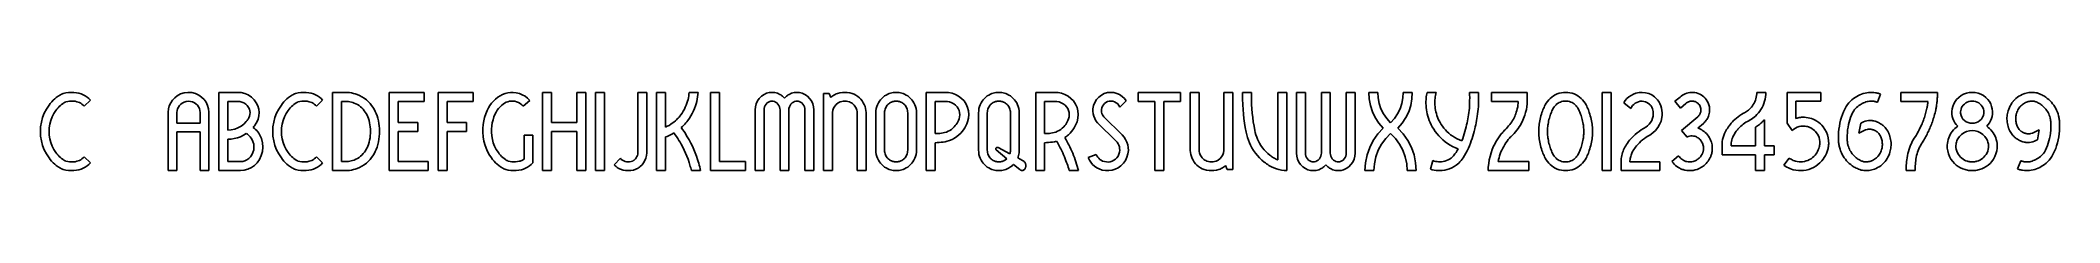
# Model space of a CAD drawing. Header units: metres. Extents: x 5 to 108, y 0 to 4.
import ezdxf

# ---------------------------------------------------------------- set-up
doc = ezdxf.new("R2010")
doc.units = ezdxf.units.M

msp = doc.modelspace()

# ---------------------------------------------------------------- linework, layer by layer
at = {"layer": 'MCD_Layer_0'}
for p, q in [((5.731511, 4.168667), (5.652118, 4.095037)), ((5.815237, 4.23733), (5.731511, 4.168667)), ((5.902986, 4.300771), (5.815237, 4.23733)), ((5.944796, 4.32863), (5.902986, 4.300771)), ((5.98796, 4.354339), (5.944796, 4.32863)), ((6.032368, 4.377834), (5.98796, 4.354339)), ((6.077908, 4.399055), (6.032368, 4.377834)), ((6.124461, 4.417947), (6.077908, 4.399055)), ((6.17191, 4.434462), (6.124461, 4.417947)), ((6.303136, 4.468805), (6.17191, 4.434462)), ((6.437, 4.490715), (6.303136, 4.468805)), ((6.572327, 4.5), (6.437, 4.490715)), ((6.70793, 4.496578), (6.572327, 4.5)), ((6.842617, 4.48048), (6.70793, 4.496578)), ((6.975206, 4.451847), (6.842617, 4.48048)), ((7.08474, 4.419257), (6.975206, 4.451847)), ((7.190559, 4.376104), (7.08474, 4.419257)), ((7.291647, 4.322802), (7.190559, 4.376104)), ((7.387034, 4.259864), (7.291647, 4.322802)), ((7.475804, 4.187893), (7.387034, 4.259864)), ((7.557105, 4.107581), (7.475804, 4.187893)), ((11.87267, 4.22537), (11.759156, 4.103404)), ((12.004097, 4.327781), (11.87267, 4.22537)), ((12.174581, 4.418738), (12.004097, 4.327781)), ((12.358881, 4.476805), (12.174581, 4.418738)), ((12.550714, 4.5), (12.358881, 4.476805)), ((12.743542, 4.487534), (12.550714, 4.5)), ((12.930792, 4.439832), (12.743542, 4.487534)), ((13.106081, 4.35852), (12.930792, 4.439832)), ((13.250468, 4.257349), (13.106081, 4.35852)), ((13.375848, 4.1334), (13.250468, 4.257349)), ((13.478668, 3.990183), (13.375848, 4.1334)), ((14.126329, 0.5), (14.126329, 4.5)), ((14.126329, 4.5), (15.08633, 4.5)), ((15.276975, 4.48706), (15.08633, 4.5)), ((15.4625, 4.441307), (15.276975, 4.48706)), ((15.637302, 4.364124), (15.4625, 4.441307)), ((15.7961, 4.257842), (15.637302, 4.364124)), ((15.934099, 4.125671), (15.7961, 4.257842)), ((17.617506, 4.168667), (17.538113, 4.095037)), ((17.701232, 4.23733), (17.617506, 4.168667)), ((17.788981, 4.300771), (17.701232, 4.23733)), ((17.830791, 4.32863), (17.788981, 4.300771)), ((17.873955, 4.354339), (17.830791, 4.32863)), ((17.918364, 4.377834), (17.873955, 4.354339)), ((17.963903, 4.399055), (17.918364, 4.377834)), ((18.010456, 4.417947), (17.963903, 4.399055)), ((18.057905, 4.434462), (18.010456, 4.417947)), ((18.189131, 4.468805), (18.057905, 4.434462)), ((18.322995, 4.490715), (18.189131, 4.468805)), ((18.458322, 4.5), (18.322995, 4.490715)), ((18.593925, 4.496578), (18.458322, 4.5)), ((18.728612, 4.48048), (18.593925, 4.496578)), ((18.861201, 4.451847), (18.728612, 4.48048)), ((18.970735, 4.419257), (18.861201, 4.451847)), ((19.076554, 4.376104), (18.970735, 4.419257)), ((19.177642, 4.322802), (19.076554, 4.376104)), ((19.273029, 4.259864), (19.177642, 4.322802)), ((19.361799, 4.187893), (19.273029, 4.259864)), ((19.4431, 4.107581), (19.361799, 4.187893)), ((19.9431, 0.5), (19.9431, 4.5)), ((19.9431, 4.5), (20.617499, 4.5)), ((20.718185, 4.495254), (20.617499, 4.5)), ((20.818438, 4.484796), (20.718185, 4.495254)), ((20.917936, 4.468661), (20.818438, 4.484796)), ((21.016357, 4.446901), (20.917936, 4.468661)), ((21.113383, 4.419585), (21.016357, 4.446901)), ((21.208701, 4.386803), (21.113383, 4.419585)), ((21.334574, 4.336044), (21.208701, 4.386803)), ((21.455338, 4.274107), (21.334574, 4.336044)), ((21.570004, 4.201497), (21.455338, 4.274107)), ((21.677631, 4.118812), (21.570004, 4.201497)), ((22.849501, 0.5), (22.849501, 4.5)), ((22.849501, 4.5), (24.641501, 4.5)), ((24.641501, 4.5), (24.641501, 4.040005)), ((25.349501, 0.5), (25.349501, 4.5)), ((25.349501, 4.5), (27.141501, 4.5)), ((27.141501, 4.5), (27.141501, 4.040005)), ((28.291256, 4.154559), (28.186215, 4.054325)), ((28.404233, 4.245754), (28.291256, 4.154559)), ((28.519021, 4.327099), (28.404233, 4.245754)), ((28.64282, 4.393937), (28.519021, 4.327099)), ((28.773806, 4.445282), (28.64282, 4.393937)), ((28.910047, 4.480377), (28.773806, 4.445282)), ((29.049537, 4.498707), (28.910047, 4.480377)), ((29.190221, 4.5), (29.049537, 4.498707)), ((29.351232, 4.48099), (29.190221, 4.5)), ((29.508138, 4.440171), (29.351232, 4.48099)), ((29.658001, 4.378308), (29.508138, 4.440171)), ((29.798012, 4.296559), (29.658001, 4.378308)), ((29.925548, 4.196456), (29.798012, 4.296559)), ((30.038219, 4.079875), (29.925548, 4.196456)), ((30.697123, 0.5), (30.697123, 4.5)), ((30.697123, 4.5), (31.157122, 4.5)), ((31.157122, 4.5), (31.157122, 2.968002)), ((32.44512, 2.968002), (32.44512, 4.5)), ((32.44512, 4.5), (32.905123, 4.5)), ((32.905123, 4.5), (32.905123, 0.5)), ((33.405123, 0.5), (33.405123, 4.5)), ((33.405123, 4.5), (33.865122, 4.5)), ((33.865122, 4.5), (33.865122, 0.5)), ((35.574972, 1.41823), (35.574972, 4.5)), ((35.574972, 4.5), (36.028173, 4.5)), ((36.028173, 4.5), (36.028173, 1.402468)), ((36.528173, 0.5), (36.528173, 4.5)), ((36.528173, 4.5), (36.988176, 4.5)), ((36.988176, 4.5), (36.988176, 2.720402)), ((38.111924, 4.042775), (38.135798, 4.132662)), ((38.135798, 4.132662), (38.155754, 4.2235)), ((38.155754, 4.2235), (38.171755, 4.315117)), ((38.171755, 4.315117), (38.183771, 4.407341)), ((38.183771, 4.407341), (38.191778, 4.5)), ((38.191778, 4.5), (38.652571, 4.5)), ((38.585439, 4.033762), (38.61022, 4.149045)), ((38.61022, 4.149045), (38.629695, 4.265342)), ((38.629695, 4.265342), (38.643822, 4.382409)), ((38.643822, 4.382409), (38.652571, 4.5)), ((39.280176, 0.5), (39.280176, 4.5)), ((39.280176, 4.5), (39.740176, 4.5)), ((39.740176, 4.5), (39.740176, 0.959995)), ((41.784808, 4.191897), (41.692013, 4.061375)), ((41.899692, 4.30347), (41.784808, 4.191897)), ((42.032872, 4.39241), (41.899692, 4.30347)), ((42.160238, 4.451574), (42.032872, 4.39241)), ((42.295922, 4.487801), (42.160238, 4.451574)), ((42.435828, 4.5), (42.295922, 4.487801)), ((42.575734, 4.487801), (42.435828, 4.5)), ((42.711418, 4.451574), (42.575734, 4.487801)), ((42.838784, 4.39241), (42.711418, 4.451574)), ((42.881846, 4.367471), (42.838784, 4.39241)), ((42.923413, 4.340112), (42.881846, 4.367471)), ((42.963348, 4.310422), (42.923413, 4.340112)), ((43.00152, 4.278498), (42.963348, 4.310422)), ((43.037806, 4.244444), (43.00152, 4.278498)), ((43.072086, 4.208373), (43.037806, 4.244444)), ((43.106482, 4.244398), (43.072086, 4.208373)), ((43.142861, 4.278421), (43.106482, 4.244398)), ((43.181105, 4.310332), (43.142861, 4.278421)), ((43.221093, 4.34003), (43.181105, 4.310332)), ((43.262695, 4.367418), (43.221093, 4.34003)), ((43.305781, 4.39241), (43.262695, 4.367418)), ((43.433147, 4.451574), (43.305781, 4.39241)), ((43.56883, 4.487801), (43.433147, 4.451574)), ((43.708736, 4.5), (43.56883, 4.487801)), ((43.848642, 4.487801), (43.708736, 4.5)), ((43.984325, 4.451574), (43.848642, 4.487801)), ((44.111691, 4.39241), (43.984325, 4.451574)), ((44.244868, 4.303497), (44.111691, 4.39241)), ((44.359732, 4.191928), (44.244868, 4.303497)), ((44.452482, 4.061394), (44.359732, 4.191928)), ((45.071594, 0.5), (45.071594, 4.440889)), ((45.071594, 4.440889), (45.357702, 4.440889)), ((45.357702, 4.440889), (45.437307, 4.238717)), ((45.489944, 4.281474), (45.437307, 4.238717)), ((45.545189, 4.320803), (45.489944, 4.281474)), ((45.60282, 4.356545), (45.545189, 4.320803)), ((45.662602, 4.388557), (45.60282, 4.356545)), ((45.724297, 4.41671), (45.662602, 4.388557)), ((45.787654, 4.440889), (45.724297, 4.41671)), ((45.909826, 4.473608), (45.787654, 4.440889)), ((46.034749, 4.493384), (45.909826, 4.473608)), ((46.161053, 4.5), (46.034749, 4.493384)), ((46.287358, 4.493384), (46.161053, 4.5)), ((46.41228, 4.473608), (46.287358, 4.493384)), ((46.534452, 4.440889), (46.41228, 4.473608)), ((46.634896, 4.400668), (46.534452, 4.440889)), ((46.730681, 4.350349), (46.634896, 4.400668)), ((46.820795, 4.290464), (46.730681, 4.350349)), ((46.904286, 4.221645), (46.820795, 4.290464)), ((46.980272, 4.144619), (46.904286, 4.221645)), ((47.04795, 4.060201), (46.980272, 4.144619)), ((48.048794, 4.193427), (47.986113, 4.124336)), ((48.117414, 4.256623), (48.048794, 4.193427)), ((48.191421, 4.313415), (48.117414, 4.256623)), ((48.270219, 4.363347), (48.191421, 4.313415)), ((48.353175, 4.406018), (48.270219, 4.363347)), ((48.421854, 4.43447), (48.353175, 4.406018)), ((48.49239, 4.45794), (48.421854, 4.43447)), ((48.564424, 4.476309), (48.49239, 4.45794)), ((48.637587, 4.489482), (48.564424, 4.476309)), ((48.711504, 4.497393), (48.637587, 4.489482)), ((48.785797, 4.5), (48.711504, 4.497393)), ((48.859959, 4.497347), (48.785797, 4.5)), ((48.933743, 4.489409), (48.859959, 4.497347)), ((49.006772, 4.476226), (48.933743, 4.489409)), ((49.078675, 4.457867), (49.006772, 4.476226)), ((49.149085, 4.434424), (49.078675, 4.457867)), ((49.217642, 4.406018), (49.149085, 4.434424)), ((49.300617, 4.363294), (49.217642, 4.406018)), ((49.379447, 4.313334), (49.300617, 4.363294)), ((49.453502, 4.256536), (49.379447, 4.313334)), ((49.522192, 4.193355), (49.453502, 4.256536)), ((49.584968, 4.124295), (49.522192, 4.193355)), ((50.323853, 0.5), (50.323853, 4.5)), ((50.323853, 4.5), (51.283852, 4.5)), ((51.468181, 4.490023), (51.283852, 4.5)), ((51.649006, 4.452887), (51.468181, 4.490023)), ((51.822348, 4.38941), (51.649006, 4.452887)), ((51.984392, 4.300989), (51.822348, 4.38941)), ((52.131574, 4.189569), (51.984392, 4.300989)), ((52.260653, 4.057602), (52.131574, 4.189569)), ((53.30482, 4.193426), (53.242138, 4.124336)), ((53.37344, 4.256621), (53.30482, 4.193426)), ((53.447447, 4.313414), (53.37344, 4.256621)), ((53.526246, 4.363347), (53.447447, 4.313414)), ((53.609201, 4.406018), (53.526246, 4.363347)), ((53.677819, 4.434447), (53.609201, 4.406018)), ((53.748292, 4.457904), (53.677819, 4.434447)), ((53.82026, 4.476268), (53.748292, 4.457904)), ((53.893356, 4.489446), (53.82026, 4.476268)), ((53.967206, 4.49737), (53.893356, 4.489446)), ((54.041434, 4.5), (53.967206, 4.49737)), ((54.115662, 4.49737), (54.041434, 4.5)), ((54.189512, 4.489445), (54.115662, 4.49737)), ((54.262608, 4.476268), (54.189512, 4.489445)), ((54.334577, 4.457904), (54.262608, 4.476268)), ((54.40505, 4.434447), (54.334577, 4.457904)), ((54.473668, 4.406018), (54.40505, 4.434447)), ((54.556644, 4.363294), (54.473668, 4.406018)), ((54.635474, 4.313334), (54.556644, 4.363294)), ((54.70953, 4.256536), (54.635474, 4.313334)), ((54.778221, 4.193355), (54.70953, 4.256536)), ((54.840997, 4.124295), (54.778221, 4.193355)), ((55.924405, 0.5), (55.924405, 4.5)), ((55.924405, 4.5), (56.884404, 4.5)), ((57.068733, 4.490024), (56.884404, 4.5)), ((57.249558, 4.452889), (57.068733, 4.490024)), ((57.4229, 4.389412), (57.249558, 4.452889)), ((57.584944, 4.300991), (57.4229, 4.389412)), ((57.732125, 4.18957), (57.584944, 4.300991)), ((57.861203, 4.057602), (57.732125, 4.18957)), ((59.03389, 4.133474), (58.943956, 3.988742)), ((59.148844, 4.259255), (59.03389, 4.133474)), ((59.28492, 4.361817), (59.148844, 4.259255)), ((59.4375, 4.437679), (59.28492, 4.361817)), ((59.601405, 4.484267), (59.4375, 4.437679)), ((59.771075, 4.5), (59.601405, 4.484267)), ((59.927401, 4.486688), (59.771075, 4.5)), ((60.079232, 4.447159), (59.927401, 4.486688)), ((60.222203, 4.382551), (60.079232, 4.447159)), ((60.352205, 4.29472), (60.222203, 4.382551)), ((60.465502, 4.18619), (60.352205, 4.29472)), ((60.558838, 4.060082), (60.465502, 4.18619)), ((61.167473, 4.039997), (61.167473, 4.5)), ((61.167473, 4.5), (63.335469, 4.5)), ((63.335469, 4.5), (63.335469, 4.039997)), ((63.835469, 1.535562), (63.835469, 4.5)), ((63.835469, 4.5), (64.288624, 4.5)), ((64.288624, 1.535562), (64.288624, 4.5)), ((65.557465, 4.5), (65.557465, 1.535562)), ((65.557465, 4.5), (66.010621, 4.5)), ((66.010621, 4.5), (66.010621, 0.559507)), ((66.511146, 4.392464), (66.510621, 4.284915)), ((66.510621, 4.284915), (66.511366, 4.177367)), ((66.512942, 4.5), (66.511146, 4.392464)), ((66.511366, 4.177367), (66.513381, 4.069835)), ((66.512942, 4.5), (66.966541, 4.5)), ((66.964613, 4.39608), (66.963956, 4.292144)), ((66.963956, 4.292144), (66.964569, 4.188207)), ((66.964569, 4.188207), (66.966452, 4.084286)), ((66.966541, 4.5), (66.964613, 4.39608)), ((68.317867, 1.048572), (68.317867, 4.5)), ((68.317867, 4.5), (68.771071, 4.5)), ((68.771071, 0.5), (68.771071, 4.5)), ((69.271071, 4.5), (69.271071, 1.398521)), ((69.271071, 4.5), (69.724273, 4.5)), ((69.724273, 4.5), (69.724273, 1.398521)), ((70.543977, 1.398521), (70.543977, 4.5)), ((70.543977, 4.5), (70.997178, 4.5)), ((70.997178, 1.398521), (70.997178, 4.5)), ((71.816883, 4.5), (71.816883, 1.398521)), ((71.816883, 4.5), (72.270085, 4.5)), ((72.270085, 1.398521), (72.270085, 4.5)), ((72.978485, 4.5), (72.990702, 4.16411)), ((72.978485, 4.5), (73.438484, 4.5)), ((72.990702, 4.16411), (73.04852, 3.833008)), ((73.438484, 4.5), (73.448041, 4.211597)), ((73.448041, 4.211597), (73.498904, 3.927553)), ((74.665578, 3.927457), (74.716329, 4.211556)), ((74.716329, 4.211556), (74.725685, 4.5)), ((74.725685, 4.5), (75.186085, 4.5)), ((75.116065, 3.832927), (75.173897, 4.164068)), ((75.173897, 4.164068), (75.186085, 4.5)), ((75.902792, 4.197524), (75.897541, 4.121218)), ((75.910421, 4.273629), (75.902792, 4.197524)), ((75.92042, 4.349459), (75.910421, 4.273629)), ((75.932779, 4.424941), (75.92042, 4.349459)), ((75.947486, 4.5), (75.932779, 4.424941)), ((75.947486, 4.5), (76.412948, 4.5)), ((76.357387, 4.190951), (76.350951, 4.112642)), ((76.36682, 4.268956), (76.357387, 4.190951)), ((76.379238, 4.346542), (76.36682, 4.268956)), ((76.394621, 4.423594), (76.379238, 4.346542)), ((76.412948, 4.5), (76.394621, 4.423594)), ((78.127256, 4.423185), (78.124234, 4.5)), ((78.124234, 4.5), (78.577869, 4.5)), ((78.129359, 4.34634), (78.127256, 4.423185)), ((78.130541, 4.269475), (78.129359, 4.34634)), ((78.130146, 4.11573), (78.130803, 4.192601)), ((78.130803, 4.192601), (78.130541, 4.269475)), ((78.580936, 4.421083), (78.577869, 4.5)), ((78.583038, 4.342134), (78.580936, 4.421083)), ((78.584178, 4.263165), (78.583038, 4.342134)), ((78.583564, 4.105216), (78.584353, 4.184189)), ((78.584353, 4.184189), (78.584178, 4.263165)), ((79.247952, 4.039997), (79.247952, 4.5)), ((79.247952, 4.5), (81.079953, 4.5)), ((81.079953, 4.5), (81.079953, 4.211597)), ((81.08049, 4.063051), (81.079953, 4.211597)), ((82.247225, 4.193367), (82.173748, 4.119389)), ((82.326811, 4.260728), (82.247225, 4.193367)), ((82.411914, 4.320969), (82.326811, 4.260728)), ((82.508067, 4.375184), (82.411914, 4.320969)), ((82.608902, 4.420094), (82.508067, 4.375184)), ((82.713521, 4.4553), (82.608902, 4.420094)), ((82.820993, 4.480487), (82.713521, 4.4553)), ((82.930361, 4.495431), (82.820993, 4.480487)), ((83.04065, 4.5), (82.930361, 4.495431)), ((83.150882, 4.49546), (83.04065, 4.5)), ((83.260193, 4.480532), (83.150882, 4.49546)), ((83.367605, 4.455349), (83.260193, 4.480532)), ((83.47216, 4.420137), (83.367605, 4.455349)), ((83.572923, 4.37521), (83.47216, 4.420137)), ((83.668994, 4.320969), (83.572923, 4.37521)), ((83.754097, 4.260727), (83.668994, 4.320969)), ((83.833684, 4.193366), (83.754097, 4.260727)), ((83.907161, 4.119388), (83.833684, 4.193366)), ((84.917352, 0.5), (84.917352, 4.5)), ((84.917352, 4.5), (85.377351, 4.5)), ((85.377351, 4.5), (85.377351, 0.5)), ((86.179222, 4.176944), (86.09107, 4.074741)), ((86.279219, 4.267592), (86.179222, 4.176944)), ((86.389557, 4.345321), (86.279219, 4.267592)), ((86.508579, 4.408963), (86.389557, 4.345321)), ((86.634494, 4.457561), (86.508579, 4.408963)), ((86.797817, 4.49197), (86.634494, 4.457561)), ((86.964533, 4.5), (86.797817, 4.49197)), ((87.130408, 4.481447), (86.964533, 4.5)), ((87.29123, 4.436781), (87.130408, 4.481447)), ((87.442915, 4.367138), (87.29123, 4.436781)), ((87.581613, 4.274285), (87.442915, 4.367138)), ((87.639425, 4.224843), (87.581613, 4.274285)), ((87.693539, 4.17138), (87.639425, 4.224843)), ((87.743678, 4.114171), (87.693539, 4.17138)), ((88.896764, 4.261608), (88.635329, 4.041737)), ((88.957297, 4.312515), (88.896764, 4.261608)), ((89.022036, 4.357952), (88.957297, 4.312515)), ((89.09049, 4.397573), (89.022036, 4.357952)), ((89.162136, 4.431077), (89.09049, 4.397573)), ((89.23643, 4.458208), (89.162136, 4.431077)), ((89.312806, 4.47876), (89.23643, 4.458208)), ((89.39813, 4.493539), (89.312806, 4.47876)), ((89.484482, 4.5), (89.39813, 4.493539)), ((89.571055, 4.498083), (89.484482, 4.5)), ((89.657037, 4.487805), (89.571055, 4.498083)), ((89.741622, 4.469264), (89.657037, 4.487805)), ((89.824019, 4.442632), (89.741622, 4.469264)), ((89.902313, 4.408847), (89.824019, 4.442632)), ((89.977072, 4.367829), (89.902313, 4.408847)), ((90.047629, 4.319943), (89.977072, 4.367829)), ((90.113355, 4.265616), (90.047629, 4.319943)), ((90.173664, 4.205332), (90.113355, 4.265616)), ((90.228019, 4.139629), (90.173664, 4.205332)), ((90.285582, 4.052332), (90.228019, 4.139629)), ((92.750755, 4.094349), (92.77612, 4.173093)), ((92.77612, 4.173093), (92.795838, 4.253438)), ((92.795838, 4.253438), (92.809812, 4.334978)), ((92.809812, 4.334978), (92.81797, 4.417303)), ((92.81797, 4.417303), (92.820271, 4.5)), ((93.280272, 4.5), (92.820271, 4.5)), ((93.218267, 4.046189), (93.245809, 4.157706)), ((93.245809, 4.157706), (93.265383, 4.270893)), ((93.265383, 4.270893), (93.27689, 4.385182)), ((93.27689, 4.385182), (93.280272, 4.5)), ((94.369853, 2.927578), (94.369853, 4.5)), ((94.369853, 4.5), (96.094001, 4.5)), ((96.094001, 4.5), (96.094001, 4.046796)), ((97.768904, 4.177968), (97.682918, 4.110305)), ((97.859798, 4.238877), (97.768904, 4.177968)), ((97.937634, 4.287019), (97.859798, 4.238877)), ((98.01799, 4.330826), (97.937634, 4.287019)), ((98.100624, 4.370165), (98.01799, 4.330826)), ((98.185289, 4.40492), (98.100624, 4.370165)), ((98.271731, 4.434985), (98.185289, 4.40492)), ((98.35969, 4.46027), (98.271731, 4.434985)), ((98.447101, 4.479791), (98.35969, 4.46027)), ((98.535692, 4.49296), (98.447101, 4.479791)), ((98.625002, 4.499708), (98.535692, 4.49296)), ((98.714565, 4.5), (98.625002, 4.499708)), ((98.803917, 4.493834), (98.714565, 4.5)), ((98.892592, 4.481244), (98.803917, 4.493834)), ((98.937421, 4.472519), (98.892592, 4.481244)), ((98.981902, 4.462162), (98.937421, 4.472519)), ((99.025975, 4.450188), (98.981902, 4.462162)), ((98.989311, 3.989903), (99.155161, 4.404729)), ((99.069581, 4.436612), (99.025975, 4.450188)), ((99.112662, 4.421452), (99.069581, 4.436612)), ((99.155161, 4.404729), (99.112662, 4.421452)), ((100.192338, 4.040001), (100.192338, 4.5)), ((100.192338, 4.5), (102.064737, 4.5)), ((102.048937, 4.08546), (102.053578, 4.139903)), ((102.053578, 4.139903), (102.057535, 4.194401)), ((102.057535, 4.194401), (102.06029, 4.245285)), ((102.06029, 4.245285), (102.062423, 4.296198)), ((102.062423, 4.296198), (102.063934, 4.347134)), ((102.063934, 4.347134), (102.064824, 4.398085)), ((102.065092, 4.449043), (102.064737, 4.5)), ((102.064824, 4.398085), (102.065092, 4.449043)), ((103.043532, 4.134171), (102.96296, 4.026727)), ((103.150278, 4.241074), (103.043532, 4.134171)), ((103.27116, 4.331687), (103.150278, 4.241074)), ((103.403715, 4.40416), (103.27116, 4.331687)), ((103.545239, 4.457019), (103.403715, 4.40416)), ((103.692848, 4.489184), (103.545239, 4.457019)), ((103.843533, 4.5), (103.692848, 4.489184)), ((103.994219, 4.489183), (103.843533, 4.5)), ((104.141829, 4.457018), (103.994219, 4.489183)), ((104.283354, 4.40416), (104.141829, 4.457018)), ((104.415908, 4.331686), (104.283354, 4.40416)), ((104.536791, 4.241074), (104.415908, 4.331686)), ((104.643538, 4.134171), (104.536791, 4.241074)), ((104.724109, 4.026726), (104.643538, 4.134171)), ((106.081942, 4.187635), (106.015059, 4.123626)), ((106.153555, 4.246306), (106.081942, 4.187635)), ((106.229472, 4.29929), (106.153555, 4.246306)), ((106.309242, 4.346272), (106.229472, 4.29929)), ((106.392392, 4.386973), (106.309242, 4.346272)), ((106.478429, 4.421153), (106.392392, 4.386973)), ((106.543493, 4.444624), (106.478429, 4.421153)), ((106.609879, 4.464046), (106.543493, 4.444624)), ((106.677334, 4.479345), (106.609879, 4.464046)), ((106.745603, 4.490462), (106.677334, 4.479345)), ((106.814427, 4.497356), (106.745603, 4.490462)), ((106.883544, 4.5), (106.814427, 4.497356)), ((106.953492, 4.49883), (106.883544, 4.5)), ((107.023192, 4.492836), (106.953492, 4.49883)), ((107.092313, 4.482048), (107.023192, 4.492836)), ((107.160525, 4.466516), (107.092313, 4.482048)), ((107.227502, 4.446316), (107.160525, 4.466516)), ((107.292926, 4.421542), (107.227502, 4.446316)), ((107.347834, 4.397934), (107.292926, 4.421542)), ((107.401825, 4.372299), (107.347834, 4.397934)), ((107.454825, 4.344674), (107.401825, 4.372299)), ((107.50676, 4.315096), (107.454825, 4.344674)), ((107.557559, 4.283607), (107.50676, 4.315096)), ((107.607152, 4.250249), (107.557559, 4.283607)), ((107.685098, 4.192392), (107.607152, 4.250249)), ((107.759512, 4.130058), (107.685098, 4.192392)), ((5.112923, 3.209137), (5.050141, 2.97716)), ((5.199995, 3.433132), (5.112923, 3.209137)), ((5.310369, 3.646609), (5.199995, 3.433132)), ((5.442798, 3.847153), (5.310369, 3.646609)), ((5.507494, 3.933981), (5.442798, 3.847153)), ((5.577354, 4.016711), (5.507494, 3.933981)), ((5.603412, 3.247487), (5.534228, 3.068004)), ((5.652118, 4.095037), (5.577354, 4.016711)), ((5.691512, 3.418482), (5.603412, 3.247487)), ((5.797503, 3.579001), (5.691512, 3.418482)), ((5.847634, 3.647841), (5.797503, 3.579001)), ((5.902058, 3.713339), (5.847634, 3.647841)), ((5.960553, 3.775229), (5.902058, 3.713339)), ((6.022881, 3.833257), (5.960553, 3.775229)), ((6.088786, 3.887187), (6.022881, 3.833257)), ((6.158001, 3.936798), (6.088786, 3.887187)), ((6.18091, 3.952093), (6.158001, 3.936798)), ((6.204548, 3.966233), (6.18091, 3.952093)), ((6.228859, 3.979184), (6.204548, 3.966233)), ((6.253781, 3.990914), (6.228859, 3.979184)), ((6.279254, 4.001394), (6.253781, 3.990914)), ((6.305215, 4.010599), (6.279254, 4.001394)), ((6.396653, 4.034338), (6.305215, 4.010599)), ((6.489908, 4.049428), (6.396653, 4.034338)), ((6.584166, 4.055736), (6.489908, 4.049428)), ((6.678601, 4.053207), (6.584166, 4.055736)), ((6.772386, 4.041863), (6.678601, 4.053207)), ((6.8647, 4.021805), (6.772386, 4.041863)), ((6.935116, 4.001209), (6.8647, 4.021805)), ((7.003075, 3.973565), (6.935116, 4.001209)), ((7.067872, 3.939156), (7.003075, 3.973565)), ((7.128837, 3.898341), (7.067872, 3.939156)), ((7.185338, 3.851542), (7.128837, 3.898341)), ((7.236791, 3.799242), (7.185338, 3.851542)), ((7.557105, 4.107581), (7.236791, 3.799242)), ((11.552159, 3.65307), (11.533507, 3.4875)), ((11.533507, 0.5), (11.533507, 3.4875)), ((11.596845, 3.813583), (11.552159, 3.65307)), ((11.666431, 3.964972), (11.596845, 3.813583)), ((11.759156, 4.103404), (11.666431, 3.964972)), ((11.997288, 3.566425), (11.986756, 3.472526)), ((11.986756, 2.931776), (11.986756, 3.472526)), ((12.022601, 3.65746), (11.997288, 3.566425)), ((12.062051, 3.743318), (12.022601, 3.65746)), ((12.114638, 3.821821), (12.062051, 3.743318)), ((12.179026, 3.890975), (12.114638, 3.821821)), ((12.25358, 3.949024), (12.179026, 3.890975)), ((12.350183, 4.000695), (12.25358, 3.949024)), ((12.454646, 4.033704), (12.350183, 4.000695)), ((12.563399, 4.046921), (12.454646, 4.033704)), ((12.672728, 4.039896), (12.563399, 4.046921)), ((12.778895, 4.012868), (12.672728, 4.039896)), ((12.878274, 3.966761), (12.778895, 4.012868)), ((12.960187, 3.909371), (12.878274, 3.966761)), ((13.031299, 3.83904), (12.960187, 3.909371)), ((13.089591, 3.757767), (13.031299, 3.83904)), ((13.133407, 3.667859), (13.089591, 3.757767)), ((13.161504, 3.57187), (13.133407, 3.667859)), ((13.173082, 3.472526), (13.161504, 3.57187)), ((13.173082, 3.472526), (13.173082, 2.931776)), ((13.556018, 3.831752), (13.478668, 3.990183)), ((13.605708, 3.662595), (13.556018, 3.831752)), ((13.626329, 3.4875), (13.605708, 3.662595)), ((13.626329, 3.4875), (13.626329, 0.5)), ((15.095131, 4.040005), (14.58633, 4.040005)), ((14.58633, 4.040005), (14.58633, 2.564003)), ((15.206067, 4.032564), (15.095131, 4.040005)), ((15.314027, 4.005977), (15.206067, 4.032564)), ((15.415732, 3.961051), (15.314027, 4.005977)), ((15.508092, 3.89915), (15.415732, 3.961051)), ((15.588304, 3.822154), (15.508092, 3.89915)), ((15.582322, 3.067593), (15.605053, 3.099489)), ((15.653931, 3.732403), (15.588304, 3.822154)), ((15.605053, 3.099489), (15.626779, 3.132077)), ((15.626779, 3.132077), (15.647479, 3.165328)), ((15.647479, 3.165328), (15.667131, 3.199207)), ((15.692677, 3.648475), (15.653931, 3.732403)), ((15.667131, 3.199207), (15.701677, 3.284949)), ((15.71728, 3.55937), (15.692677, 3.648475)), ((15.701677, 3.284949), (15.721841, 3.375163)), ((15.727088, 3.467453), (15.71728, 3.55937)), ((15.721841, 3.375163), (15.727088, 3.467453)), ((16.047131, 3.971603), (15.934099, 4.125671)), ((16.121698, 3.815056), (16.047131, 3.971603)), ((16.068331, 2.974403), (16.136177, 3.133978)), ((16.16882, 3.648183), (16.121698, 3.815056)), ((16.136177, 3.133978), (16.176165, 3.302704)), ((16.187151, 3.475755), (16.16882, 3.648183)), ((16.176165, 3.302704), (16.187151, 3.475755)), ((16.998918, 3.209137), (16.936136, 2.97716)), ((17.08599, 3.433132), (16.998918, 3.209137)), ((17.196364, 3.646609), (17.08599, 3.433132)), ((17.328793, 3.847153), (17.196364, 3.646609)), ((17.393489, 3.933981), (17.328793, 3.847153)), ((17.463349, 4.016711), (17.393489, 3.933981)), ((17.489407, 3.247487), (17.420223, 3.068004)), ((17.538113, 4.095037), (17.463349, 4.016711)), ((17.577507, 3.418482), (17.489407, 3.247487)), ((17.683498, 3.579001), (17.577507, 3.418482)), ((17.733629, 3.647841), (17.683498, 3.579001)), ((17.788053, 3.713339), (17.733629, 3.647841)), ((17.846548, 3.775229), (17.788053, 3.713339)), ((17.908876, 3.833257), (17.846548, 3.775229)), ((17.974782, 3.887187), (17.908876, 3.833257)), ((18.043996, 3.936798), (17.974782, 3.887187)), ((18.066905, 3.952093), (18.043996, 3.936798)), ((18.090543, 3.966233), (18.066905, 3.952093)), ((18.114854, 3.979184), (18.090543, 3.966233)), ((18.139776, 3.990914), (18.114854, 3.979184)), ((18.165249, 4.001394), (18.139776, 3.990914)), ((18.19121, 4.010599), (18.165249, 4.001394)), ((18.282648, 4.034338), (18.19121, 4.010599)), ((18.375903, 4.049428), (18.282648, 4.034338)), ((18.470161, 4.055736), (18.375903, 4.049428)), ((18.564596, 4.053207), (18.470161, 4.055736)), ((18.658381, 4.041863), (18.564596, 4.053207)), ((18.750695, 4.021805), (18.658381, 4.041863)), ((18.821111, 4.001209), (18.750695, 4.021805)), ((18.88907, 3.973565), (18.821111, 4.001209)), ((18.953867, 3.939156), (18.88907, 3.973565)), ((19.014832, 3.898341), (18.953867, 3.939156)), ((19.071333, 3.851542), (19.014832, 3.898341)), ((19.122786, 3.799242), (19.071333, 3.851542)), ((19.4431, 4.107581), (19.122786, 3.799242)), ((20.6075, 4.040005), (20.403099, 4.040005)), ((20.403099, 4.040005), (20.403099, 0.960003)), ((20.683911, 4.036289), (20.6075, 4.040005)), ((20.759982, 4.028196), (20.683911, 4.036289)), ((20.835463, 4.015753), (20.759982, 4.028196)), ((20.910107, 3.999001), (20.835463, 4.015753)), ((20.983667, 3.977995), (20.910107, 3.999001)), ((21.055901, 3.952805), (20.983667, 3.977995)), ((21.143142, 3.917562), (21.055901, 3.952805)), ((21.226843, 3.874582), (21.143142, 3.917562)), ((21.306318, 3.824216), (21.226843, 3.874582)), ((21.380919, 3.766877), (21.306318, 3.824216)), ((21.450035, 3.703033), (21.380919, 3.766877)), ((21.5131, 3.633205), (21.450035, 3.703033)), ((21.572105, 3.563169), (21.5131, 3.633205)), ((21.626074, 3.489182), (21.572105, 3.563169)), ((21.674742, 3.411605), (21.626074, 3.489182)), ((21.717872, 3.330818), (21.674742, 3.411605)), ((21.777336, 4.026728), (21.677631, 4.118812)), ((21.755252, 3.247215), (21.717872, 3.330818)), ((21.786702, 3.161205), (21.755252, 3.247215)), ((21.868302, 3.926003), (21.777336, 4.026728)), ((21.817731, 3.056765), (21.786702, 3.161205)), ((21.945031, 3.833126), (21.868302, 3.926003)), ((22.015234, 3.735223), (21.945031, 3.833126)), ((22.078581, 3.632751), (22.015234, 3.735223)), ((22.134777, 3.526189), (22.078581, 3.632751)), ((22.183559, 3.416036), (22.134777, 3.526189)), ((22.224699, 3.302807), (22.183559, 3.416036)), ((22.262738, 3.175444), (22.224699, 3.302807)), ((22.293979, 3.046246), (22.262738, 3.175444)), ((24.641501, 4.040005), (23.3095, 4.040005)), ((23.3095, 4.040005), (23.3095, 2.968002)), ((27.141501, 4.040005), (25.8095, 4.040005)), ((25.8095, 4.040005), (25.8095, 2.968002)), ((27.731102, 3.220943), (27.687609, 3.036437)), ((27.788314, 3.401666), (27.731102, 3.220943)), ((27.858923, 3.577588), (27.788314, 3.401666)), ((27.925623, 3.70655), (27.858923, 3.577588)), ((28.002769, 3.829549), (27.925623, 3.70655)), ((28.089833, 3.94574), (28.002769, 3.829549)), ((28.186215, 4.054325), (28.089833, 3.94574)), ((28.206898, 3.248422), (28.159306, 3.096968)), ((28.265868, 3.395819), (28.206898, 3.248422)), ((28.317052, 3.493259), (28.265868, 3.395819)), ((28.376223, 3.586067), (28.317052, 3.493259)), ((28.442964, 3.673588), (28.376223, 3.586067)), ((28.516807, 3.755208), (28.442964, 3.673588)), ((28.59723, 3.830352), (28.516807, 3.755208)), ((28.683668, 3.89849), (28.59723, 3.830352)), ((28.754245, 3.948511), (28.683668, 3.89849)), ((28.830367, 3.989602), (28.754245, 3.948511)), ((28.910912, 4.021157), (28.830367, 3.989602)), ((28.994689, 4.042708), (28.910912, 4.021157)), ((29.080462, 4.053938), (28.994689, 4.042708)), ((29.166964, 4.054682), (29.080462, 4.053938)), ((29.267722, 4.043014), (29.166964, 4.054682)), ((29.365926, 4.017638), (29.267722, 4.043014)), ((29.459723, 3.979032), (29.365926, 4.017638)), ((29.547338, 3.927927), (29.459723, 3.979032)), ((29.627116, 3.865289), (29.547338, 3.927927)), ((29.697549, 3.7923), (29.627116, 3.865289)), ((30.038219, 4.079875), (29.697549, 3.7923)), ((37.539209, 3.092141), (37.587171, 3.139809)), ((37.587171, 3.139809), (37.633614, 3.188959)), ((37.633614, 3.188959), (37.678492, 3.239542)), ((37.678492, 3.239542), (37.72176, 3.291508)), ((37.72176, 3.291508), (37.763376, 3.344807)), ((37.763376, 3.344807), (37.830108, 3.438741)), ((37.830108, 3.438741), (37.891752, 3.536091)), ((37.891752, 3.536091), (37.948132, 3.636581)), ((37.948132, 3.636581), (37.99909, 3.739926)), ((37.99909, 3.739926), (38.044481, 3.845834)), ((38.044481, 3.845834), (38.084177, 3.954006)), ((38.084177, 3.954006), (38.111924, 4.042775)), ((38.130976, 3.068802), (38.211877, 3.182678)), ((38.211877, 3.182678), (38.286626, 3.300684)), ((38.286626, 3.300684), (38.355014, 3.422487)), ((38.355014, 3.422487), (38.416847, 3.547744)), ((38.416847, 3.547744), (38.471952, 3.676104)), ((38.471952, 3.676104), (38.520174, 3.807205)), ((38.520174, 3.807205), (38.555402, 3.919736)), ((38.555402, 3.919736), (38.585439, 4.033762)), ((41.584115, 3.761209), (41.572577, 3.601479)), ((41.572577, 0.5), (41.572577, 3.601479)), ((41.62437, 3.916214), (41.584115, 3.761209)), ((41.692013, 4.061375), (41.62437, 3.916214)), ((42.030334, 3.682332), (42.025778, 3.601479)), ((42.025778, 0.5), (42.025778, 3.601479)), ((42.049996, 3.76089), (42.030334, 3.682332)), ((42.084065, 3.834356), (42.049996, 3.76089)), ((42.131327, 3.900116), (42.084065, 3.834356)), ((42.190099, 3.955827), (42.131327, 3.900116)), ((42.25829, 3.999508), (42.190099, 3.955827)), ((42.314351, 4.025516), (42.25829, 3.999508)), ((42.374065, 4.04144), (42.314351, 4.025516)), ((42.435632, 4.046802), (42.374065, 4.04144)), ((42.497199, 4.04144), (42.435632, 4.046802)), ((42.556912, 4.025516), (42.497199, 4.04144)), ((42.612973, 3.999508), (42.556912, 4.025516)), ((42.681164, 3.955827), (42.612973, 3.999508)), ((42.739937, 3.900116), (42.681164, 3.955827)), ((42.787198, 3.834356), (42.739937, 3.900116)), ((42.821267, 3.76089), (42.787198, 3.834356)), ((42.840929, 3.682332), (42.821267, 3.76089)), ((42.845485, 3.601479), (42.840929, 3.682332)), ((42.845485, 3.601479), (42.845485, 0.5)), ((43.303385, 3.68234), (43.298687, 3.601479)), ((43.298687, 3.601479), (43.298687, 0.5)), ((43.323157, 3.760888), (43.303385, 3.68234)), ((43.357301, 3.834337), (43.323157, 3.760888)), ((43.404607, 3.900085), (43.357301, 3.834337)), ((43.463399, 3.9558), (43.404607, 3.900085)), ((43.531592, 3.999508), (43.463399, 3.9558)), ((43.587653, 4.025516), (43.531592, 3.999508)), ((43.647366, 4.04144), (43.587653, 4.025516)), ((43.708932, 4.046802), (43.647366, 4.04144)), ((43.770499, 4.04144), (43.708932, 4.046802)), ((43.830212, 4.025516), (43.770499, 4.04144)), ((43.886273, 3.999508), (43.830212, 4.025516)), ((43.954461, 3.955854), (43.886273, 3.999508)), ((44.013214, 3.900146), (43.954461, 3.955854)), ((44.060431, 3.834375), (44.013214, 3.900146)), ((44.094423, 3.760891), (44.060431, 3.834375)), ((44.113976, 3.682323), (44.094423, 3.760891)), ((44.118391, 3.601479), (44.113976, 3.682323)), ((44.118391, 0.5), (44.118391, 3.601479)), ((44.520049, 3.916218), (44.452482, 4.061394)), ((44.560196, 3.761202), (44.520049, 3.916218)), ((44.571594, 3.601479), (44.560196, 3.761202)), ((44.571594, 3.601479), (44.571594, 0.5)), ((45.54265, 3.582766), (45.524795, 3.464728)), ((45.524795, 0.5), (45.524795, 3.464728)), ((45.582962, 3.695134), (45.54265, 3.582766)), ((45.644215, 3.797603), (45.582962, 3.695134)), ((45.724102, 3.886314), (45.644215, 3.797603)), ((45.819616, 3.95793), (45.724102, 3.886314)), ((45.927161, 4.009753), (45.819616, 3.95793)), ((46.00362, 4.03026), (45.927161, 4.009753)), ((46.081804, 4.042655), (46.00362, 4.03026)), ((46.160856, 4.046802), (46.081804, 4.042655)), ((46.239908, 4.042655), (46.160856, 4.046802)), ((46.318092, 4.03026), (46.239908, 4.042655)), ((46.39455, 4.009753), (46.318092, 4.03026)), ((46.450418, 3.986625), (46.39455, 4.009753)), ((46.503674, 3.957991), (46.450418, 3.986625)), ((46.553776, 3.924141), (46.503674, 3.957991)), ((46.600217, 3.885419), (46.553776, 3.924141)), ((46.642523, 3.842219), (46.600217, 3.885419)), ((46.680266, 3.79498), (46.642523, 3.842219)), ((46.7125, 3.745521), (46.680266, 3.79498)), ((46.739707, 3.693128), (46.7125, 3.745521)), ((46.761623, 3.638311), (46.739707, 3.693128)), ((46.778035, 3.581603), (46.761623, 3.638311)), ((46.788782, 3.523553), (46.778035, 3.581603)), ((46.793761, 3.464728), (46.788782, 3.523553)), ((46.793761, 3.464728), (46.793761, 0.5)), ((47.105558, 3.970991), (47.04795, 4.060201)), ((47.15394, 3.876458), (47.105558, 3.970991)), ((47.19261, 3.777555), (47.15394, 3.876458)), ((47.221177, 3.675276), (47.19261, 3.777555)), ((47.239356, 3.570649), (47.221177, 3.675276)), ((47.246963, 3.464728), (47.239356, 3.570649)), ((47.246963, 3.464728), (47.246963, 0.5)), ((47.751877, 3.563401), (47.746963, 3.458836)), ((47.746963, 1.541167), (47.746963, 3.458836)), ((47.767336, 3.666932), (47.751877, 3.563401)), ((47.793182, 3.768371), (47.767336, 3.666932)), ((47.829149, 3.866677), (47.793182, 3.768371)), ((47.87487, 3.960844), (47.829149, 3.866677)), ((47.929876, 4.049907), (47.87487, 3.960844)), ((47.986113, 4.124336), (47.929876, 4.049907)), ((48.196416, 3.519902), (48.193564, 3.460388)), ((48.193564, 3.460388), (48.193564, 1.539223)), ((48.205273, 3.578823), (48.196416, 3.519902)), ((48.220044, 3.636545), (48.205273, 3.578823)), ((48.240576, 3.692478), (48.220044, 3.636545)), ((48.26666, 3.746047), (48.240576, 3.692478)), ((48.298029, 3.796704), (48.26666, 3.746047)), ((48.330056, 3.839223), (48.298029, 3.796704)), ((48.365792, 3.878675), (48.330056, 3.839223)), ((48.404945, 3.91474), (48.365792, 3.878675)), ((48.447195, 3.947121), (48.404945, 3.91474)), ((48.492197, 3.975555), (48.447195, 3.947121)), ((48.539582, 3.999808), (48.492197, 3.975555)), ((48.578653, 4.016059), (48.539582, 3.999808)), ((48.61879, 4.029459), (48.578653, 4.016059)), ((48.659787, 4.03994), (48.61879, 4.029459)), ((48.701431, 4.047448), (48.659787, 4.03994)), ((48.743507, 4.051943), (48.701431, 4.047448)), ((48.785797, 4.053403), (48.743507, 4.051943)), ((48.827932, 4.051859), (48.785797, 4.053403)), ((48.869853, 4.04734), (48.827932, 4.051859)), ((48.911349, 4.03987), (48.869853, 4.04734)), ((48.952214, 4.029486), (48.911349, 4.03987)), ((48.992243, 4.01624), (48.952214, 4.029486)), ((49.031235, 4.000197), (48.992243, 4.01624)), ((49.078755, 3.975811), (49.031235, 4.000197)), ((49.123888, 3.947247), (49.078755, 3.975811)), ((49.166266, 3.914736), (49.123888, 3.947247)), ((49.205546, 3.878544), (49.166266, 3.914736)), ((49.241409, 3.838963), (49.205546, 3.878544)), ((49.273565, 3.796315), (49.241409, 3.838963)), ((49.304654, 3.745627), (49.273565, 3.796315)), ((49.330511, 3.69208), (49.304654, 3.745627)), ((49.350875, 3.636212), (49.330511, 3.69208)), ((49.365542, 3.578586), (49.350875, 3.636212)), ((49.374364, 3.519781), (49.365542, 3.578586)), ((49.377252, 3.460388), (49.374364, 3.519781)), ((49.377252, 1.539223), (49.377252, 3.460388)), ((49.641329, 4.049907), (49.584968, 4.124295)), ((49.696182, 3.960786), (49.641329, 4.049907)), ((49.74178, 3.866594), (49.696182, 3.960786)), ((49.777659, 3.768289), (49.74178, 3.866594)), ((49.803455, 3.66687), (49.777659, 3.768289)), ((49.818906, 3.563368), (49.803455, 3.66687)), ((49.823853, 3.458836), (49.818906, 3.563368)), ((49.823853, 3.458836), (49.823853, 1.541167)), ((50.783852, 2.389599), (50.783852, 4.039997)), ((50.783852, 4.039997), (51.293051, 4.039997)), ((51.409276, 4.033705), (51.293051, 4.039997)), ((51.523293, 4.010301), (51.409276, 4.033705)), ((51.632598, 3.970299), (51.523293, 4.010301)), ((51.734789, 3.914579), (51.632598, 3.970299)), ((51.82762, 3.844365), (51.734789, 3.914579)), ((51.909052, 3.7612), (51.82762, 3.844365)), ((51.96705, 3.66965), (51.909052, 3.7612)), ((52.009379, 3.569882), (51.96705, 3.66965)), ((51.977397, 3.069225), (52.006253, 3.143597)), ((52.006253, 3.143597), (52.033327, 3.248536)), ((52.034911, 3.464557), (52.009379, 3.569882)), ((52.033327, 3.248536), (52.042965, 3.356482)), ((52.042965, 3.356482), (52.034911, 3.464557)), ((52.364512, 3.901235), (52.260653, 4.057602)), ((52.44081, 3.729723), (52.364512, 3.901235)), ((52.440253, 2.991997), (52.487121, 3.173768)), ((52.487404, 3.547881), (52.44081, 3.729723)), ((52.487121, 3.173768), (52.502987, 3.360813)), ((52.502987, 3.360813), (52.487404, 3.547881)), ((53.007901, 3.563401), (53.002987, 3.458836)), ((53.002987, 1.541167), (53.002987, 3.458836)), ((53.02336, 3.666932), (53.007901, 3.563401)), ((53.049206, 3.768371), (53.02336, 3.666932)), ((53.085173, 3.866677), (53.049206, 3.768371)), ((53.130894, 3.960844), (53.085173, 3.866677)), ((53.1859, 4.049907), (53.130894, 3.960844)), ((53.242138, 4.124336), (53.1859, 4.049907)), ((53.452274, 3.519903), (53.449591, 3.460388)), ((53.449591, 3.460388), (53.449591, 1.539223)), ((53.461004, 3.578836), (53.452274, 3.519903)), ((53.475691, 3.636573), (53.461004, 3.578836)), ((53.496182, 3.692513), (53.475691, 3.636573)), ((53.522264, 3.746076), (53.496182, 3.692513)), ((53.553666, 3.796704), (53.522264, 3.746076)), ((53.585773, 3.839073), (53.553666, 3.796704)), ((53.621518, 3.878423), (53.585773, 3.839073)), ((53.660618, 3.914442), (53.621518, 3.878423)), ((53.702762, 3.946845), (53.660618, 3.914442)), ((53.747619, 3.975376), (53.702762, 3.946845)), ((53.794832, 3.999808), (53.747619, 3.975376)), ((53.833991, 4.015994), (53.794832, 3.999808)), ((53.874202, 4.029354), (53.833991, 4.015994)), ((53.915261, 4.03982), (53.874202, 4.029354)), ((53.956961, 4.04734), (53.915261, 4.03982)), ((53.999089, 4.051875), (53.956961, 4.04734)), ((54.041434, 4.053403), (53.999089, 4.051875)), ((54.08359, 4.051903), (54.041452, 4.053403)), ((54.125514, 4.047411), (54.08359, 4.051903)), ((54.167013, 4.039949), (54.125514, 4.047411)), ((54.207877, 4.029555), (54.167013, 4.039949)), ((54.247898, 4.016282), (54.207877, 4.029555)), ((54.286874, 4.000197), (54.247898, 4.016282)), ((54.334338, 3.975813), (54.286874, 4.000197)), ((54.379431, 3.94728), (54.334338, 3.975813)), ((54.42179, 3.914828), (54.379431, 3.94728)), ((54.461077, 3.878717), (54.42179, 3.914828)), ((54.496976, 3.839237), (54.461077, 3.878717)), ((54.5292, 3.796704), (54.496976, 3.839237)), ((54.560416, 3.74599), (54.5292, 3.796704)), ((54.586379, 3.692395), (54.560416, 3.74599)), ((54.606824, 3.636464), (54.586379, 3.692395)), ((54.621545, 3.57876), (54.606824, 3.636464)), ((54.630393, 3.51987), (54.621545, 3.57876)), ((54.633278, 3.460388), (54.630393, 3.51987)), ((54.633278, 1.539223), (54.633278, 3.460388)), ((54.897359, 4.049907), (54.840997, 4.124295)), ((54.95221, 3.960785), (54.897359, 4.049907)), ((54.997807, 3.866593), (54.95221, 3.960785)), ((55.033686, 3.768288), (54.997807, 3.866593)), ((55.059482, 3.666869), (55.033686, 3.768288)), ((55.074933, 3.563368), (55.059482, 3.666869)), ((55.079883, 3.458836), (55.074933, 3.563368)), ((55.079883, 3.458836), (55.079883, 1.541167)), ((56.893601, 4.039997), (56.384408, 4.039997)), ((56.384408, 4.039997), (56.384408, 2.389599)), ((57.009826, 4.033705), (56.893601, 4.039997)), ((57.123844, 4.010301), (57.009826, 4.033705)), ((57.23315, 3.9703), (57.123844, 4.010301)), ((57.335342, 3.91458), (57.23315, 3.9703)), ((57.428174, 3.844366), (57.335342, 3.91458)), ((57.509606, 3.7612), (57.428174, 3.844366)), ((57.567648, 3.669664), (57.509606, 3.7612)), ((57.609981, 3.569887), (57.567648, 3.669664)), ((57.577551, 3.069225), (57.606408, 3.143597)), ((57.606408, 3.143597), (57.63366, 3.248501)), ((57.635471, 3.46454), (57.609981, 3.569887)), ((57.63366, 3.248501), (57.643435, 3.356446)), ((57.643435, 3.356446), (57.635471, 3.46454)), ((57.965065, 3.901236), (57.861203, 4.057602)), ((58.041363, 3.729724), (57.965065, 3.901236)), ((58.040803, 2.991997), (58.087674, 3.173768)), ((58.087958, 3.547882), (58.041363, 3.729724)), ((58.087674, 3.173768), (58.103541, 3.360813)), ((58.103541, 3.360813), (58.087958, 3.547882)), ((58.850409, 3.662543), (58.847283, 3.53323)), ((58.847283, 3.53323), (58.862155, 3.404737)), ((58.882097, 3.829969), (58.850409, 3.662543)), ((58.862155, 3.404737), (58.894737, 3.279557)), ((58.943956, 3.988742), (58.882097, 3.829969)), ((58.894737, 3.279557), (58.944397, 3.160118)), ((58.944397, 3.160118), (59.010171, 3.048738)), ((59.291477, 3.620549), (59.289831, 3.553145)), ((59.289831, 3.553145), (59.297595, 3.48617)), ((59.30803, 3.707755), (59.291477, 3.620549)), ((59.297595, 3.48617), (59.314618, 3.420931)), ((59.34028, 3.790453), (59.30803, 3.707755)), ((59.314618, 3.420931), (59.340569, 3.358701)), ((59.387135, 3.865842), (59.34028, 3.790453)), ((59.340569, 3.358701), (59.374939, 3.300695)), ((59.374939, 3.300695), (59.417059, 3.248047)), ((59.44701, 3.931371), (59.387135, 3.865842)), ((59.417059, 3.248047), (60.346586, 2.328537)), ((59.517876, 3.984821), (59.44701, 3.931371)), ((59.597336, 4.024383), (59.517876, 3.984821)), ((59.682699, 4.048717), (59.597336, 4.024383)), ((59.771075, 4.056999), (59.682699, 4.048717)), ((59.868117, 4.047198), (59.771075, 4.056999)), ((59.961198, 4.018062), (59.868117, 4.047198)), ((60.046509, 3.970783), (59.961198, 4.018062)), ((60.120555, 3.907299), (60.046509, 3.970783)), ((60.180304, 3.830208), (60.120555, 3.907299)), ((60.223312, 3.742666), (60.180304, 3.830208)), ((60.558838, 4.060082), (60.223312, 3.742666)), ((62.023472, 4.039997), (61.167473, 4.039997)), ((62.023472, 0.5), (62.023472, 4.039997)), ((63.335469, 4.039997), (62.483471, 4.039997)), ((62.483471, 4.039997), (62.483471, 0.5)), ((66.513381, 4.069835), (66.516667, 3.962335)), ((66.516667, 3.962335), (66.521222, 3.854881)), ((66.521222, 3.854881), (66.535306, 3.62204)), ((66.535306, 3.62204), (66.555284, 3.389631)), ((66.555284, 3.389631), (66.581144, 3.157803)), ((66.581144, 3.157803), (66.612869, 2.926704)), ((66.966452, 4.084286), (66.969605, 3.980396)), ((66.969605, 3.980396), (66.974028, 3.876551)), ((66.974028, 3.876551), (66.98743, 3.655158)), ((66.98743, 3.655158), (67.00642, 3.434174)), ((67.00642, 3.434174), (67.030986, 3.213741)), ((67.030986, 3.213741), (67.061112, 2.993998)), ((73.04852, 3.833008), (73.150864, 3.512856)), ((73.150864, 3.512856), (73.295828, 3.209612)), ((73.295828, 3.209612), (73.480716, 2.928919)), ((73.498904, 3.927553), (73.59002, 3.653755)), ((73.59002, 3.653755), (73.719499, 3.395874)), ((73.719499, 3.395874), (73.884661, 3.159253)), ((73.884661, 3.159253), (74.082083, 2.948795)), ((74.082083, 2.948795), (74.279676, 3.15914)), ((74.279676, 3.15914), (74.444958, 3.395719)), ((74.444958, 3.395719), (74.57449, 3.653613)), ((74.57449, 3.653613), (74.665578, 3.927457)), ((74.683599, 2.928846), (74.86861, 3.209506)), ((74.86861, 3.209506), (75.013666, 3.51275)), ((75.013666, 3.51275), (75.116065, 3.832927)), ((75.894672, 4.044785), (75.894085, 3.936594)), ((75.894085, 3.936594), (75.898166, 3.828479)), ((75.897541, 4.121218), (75.894672, 4.044785)), ((75.898166, 3.828479), (75.906907, 3.72064)), ((75.906907, 3.72064), (75.920292, 3.613279)), ((75.920292, 3.613279), (75.938295, 3.506595)), ((75.938295, 3.506595), (75.960884, 3.400787)), ((75.960884, 3.400787), (75.990537, 3.286042)), ((75.990537, 3.286042), (76.025576, 3.172825)), ((76.025576, 3.172825), (76.065924, 3.06139)), ((76.347523, 4.034144), (76.346898, 3.94528)), ((76.346898, 3.94528), (76.350164, 3.856475)), ((76.350951, 4.112642), (76.347523, 4.034144)), ((76.350164, 3.856475), (76.357317, 3.767897)), ((76.357317, 3.767897), (76.368341, 3.679718)), ((76.368341, 3.679718), (76.383216, 3.592106)), ((76.383216, 3.592106), (76.401912, 3.505229)), ((76.401912, 3.505229), (76.426114, 3.410986)), ((76.426114, 3.410986), (76.454789, 3.318006)), ((76.454789, 3.318006), (76.487872, 3.226502)), ((76.487872, 3.226502), (76.525288, 3.136683)), ((76.525288, 3.136683), (76.566952, 3.048753)), ((78.018658, 3.04245), (78.037534, 3.144531)), ((78.037534, 3.144531), (78.05473, 3.246907)), ((78.05473, 3.246907), (78.070241, 3.349553)), ((78.070241, 3.349553), (78.088481, 3.463548)), ((78.088481, 3.463548), (78.103328, 3.578035)), ((78.103328, 3.578035), (78.114769, 3.692913)), ((78.114769, 3.692913), (78.122793, 3.808079)), ((78.122793, 3.808079), (78.127394, 3.923433)), ((78.127394, 3.923433), (78.128568, 4.038872)), ((78.128568, 4.038872), (78.130146, 4.11573)), ((78.482453, 3.05589), (78.50052, 3.163361)), ((78.50052, 3.163361), (78.516781, 3.271121)), ((78.516781, 3.271121), (78.536669, 3.396022)), ((78.536669, 3.396022), (78.552951, 3.521445)), ((78.552951, 3.521445), (78.565616, 3.647284)), ((78.565616, 3.647284), (78.574652, 3.773436)), ((78.574652, 3.773436), (78.580052, 3.899796)), ((78.580052, 3.899796), (78.581812, 4.026258)), ((78.581812, 4.026258), (78.583564, 4.105216)), ((80.619549, 4.039997), (79.247952, 4.039997)), ((80.32755, 3.066002), (80.365182, 3.131869)), ((80.365182, 3.131869), (80.400406, 3.199055)), ((80.400406, 3.199055), (80.433177, 3.267471)), ((80.433177, 3.267471), (80.463451, 3.337028)), ((80.463451, 3.337028), (80.491188, 3.407634)), ((80.491188, 3.407634), (80.516352, 3.479198)), ((80.516352, 3.479198), (80.54437, 3.570325)), ((80.54437, 3.570325), (80.568119, 3.662656)), ((80.568119, 3.662656), (80.587549, 3.755991)), ((80.587549, 3.755991), (80.602617, 3.850129)), ((80.602617, 3.850129), (80.613292, 3.944866)), ((80.613292, 3.944866), (80.619549, 4.039997)), ((80.851251, 3.076228), (80.888148, 3.160926)), ((80.888148, 3.160926), (80.921994, 3.246887)), ((80.921994, 3.246887), (80.952748, 3.334003)), ((80.952748, 3.334003), (80.99544, 3.476284)), ((80.99544, 3.476284), (81.029665, 3.620836)), ((81.029665, 3.620836), (81.055302, 3.767154)), ((81.055302, 3.767154), (81.072264, 3.914731)), ((81.072264, 3.914731), (81.08049, 4.063051)), ((81.735134, 3.125473), (81.717537, 3.038597)), ((81.755174, 3.211819), (81.735134, 3.125473)), ((81.777639, 3.297565), (81.755174, 3.211819)), ((81.802514, 3.382644), (81.777639, 3.297565)), ((81.829777, 3.466988), (81.802514, 3.382644)), ((81.853442, 3.534631), (81.829777, 3.466988)), ((81.87869, 3.601699), (81.853442, 3.534631)), ((81.905506, 3.668157), (81.87869, 3.601699)), ((81.933876, 3.733965), (81.905506, 3.668157)), ((81.963783, 3.79909), (81.933876, 3.733965)), ((81.995213, 3.863494), (81.963783, 3.79909)), ((82.04727, 3.953835), (81.995213, 3.863494)), ((82.106931, 4.039346), (82.04727, 3.953835)), ((82.173748, 4.119389), (82.106931, 4.039346)), ((82.189148, 3.104981), (82.171897, 3.030739)), ((82.20844, 3.17872), (82.189148, 3.104981)), ((82.229757, 3.251899), (82.20844, 3.17872)), ((82.253082, 3.324462), (82.229757, 3.251899)), ((82.273021, 3.381195), (82.253082, 3.324462)), ((82.294241, 3.437461), (82.273021, 3.381195)), ((82.316733, 3.493231), (82.294241, 3.437461)), ((82.340485, 3.548476), (82.316733, 3.493231)), ((82.365485, 3.603168), (82.340485, 3.548476)), ((82.391719, 3.657278), (82.365485, 3.603168)), ((82.424055, 3.713534), (82.391719, 3.657278)), ((82.461063, 3.766834), (82.424055, 3.713534)), ((82.502473, 3.816789), (82.461063, 3.766834)), ((82.547986, 3.863038), (82.502473, 3.816789)), ((82.597271, 3.905245), (82.547986, 3.863038)), ((82.64997, 3.943102), (82.597271, 3.905245)), ((82.709654, 3.976869), (82.64997, 3.943102)), ((82.772297, 4.004766), (82.709654, 3.976869)), ((82.837324, 4.026538), (82.772297, 4.004766)), ((82.904136, 4.041984), (82.837324, 4.026538)), ((82.972119, 4.050963), (82.904136, 4.041984)), ((83.04065, 4.053392), (82.972119, 4.050963)), ((83.109124, 4.050991), (83.04065, 4.053392)), ((83.177051, 4.042029), (83.109124, 4.050991)), ((83.243805, 4.026587), (83.177051, 4.042029)), ((83.308767, 4.004808), (83.243805, 4.026587)), ((83.371339, 3.976894), (83.308767, 4.004808)), ((83.430942, 3.943102), (83.371339, 3.976894)), ((83.483748, 3.905307), (83.430942, 3.943102)), ((83.533127, 3.863134), (83.483748, 3.905307)), ((83.57872, 3.816892), (83.533127, 3.863134)), ((83.62019, 3.766921), (83.57872, 3.816892)), ((83.657235, 3.713586), (83.62019, 3.766921)), ((83.689582, 3.657278), (83.657235, 3.713586)), ((83.715818, 3.603168), (83.689582, 3.657278)), ((83.740818, 3.548477), (83.715818, 3.603168)), ((83.764571, 3.493232), (83.740818, 3.548477)), ((83.787063, 3.437462), (83.764571, 3.493232)), ((83.808284, 3.381196), (83.787063, 3.437462)), ((83.828222, 3.324462), (83.808284, 3.381196)), ((83.851545, 3.251898), (83.828222, 3.324462)), ((83.872859, 3.178719), (83.851545, 3.251898)), ((83.892149, 3.10498), (83.872859, 3.178719)), ((83.909401, 3.030738), (83.892149, 3.10498)), ((83.973979, 4.039345), (83.907161, 4.119388)), ((84.03364, 3.953834), (83.973979, 4.039345)), ((84.0857, 3.863494), (84.03364, 3.953834)), ((84.117129, 3.79909), (84.0857, 3.863494)), ((84.147036, 3.733965), (84.117129, 3.79909)), ((84.175406, 3.668157), (84.147036, 3.733965)), ((84.202222, 3.601699), (84.175406, 3.668157)), ((84.22747, 3.534631), (84.202222, 3.601699)), ((84.251135, 3.466988), (84.22747, 3.534631)), ((84.278398, 3.382644), (84.251135, 3.466988)), ((84.303273, 3.297565), (84.278398, 3.382644)), ((84.325738, 3.211819), (84.303273, 3.297565)), ((84.345778, 3.125473), (84.325738, 3.211819)), ((84.363375, 3.038597), (84.345778, 3.125473)), ((86.09107, 4.074741), (86.016087, 3.962518)), ((86.374756, 3.669672), (86.016087, 3.962518)), ((86.416801, 3.749213), (86.374756, 3.669672)), ((86.469429, 3.822183), (86.416801, 3.749213)), ((86.531631, 3.887185), (86.469429, 3.822183)), ((86.602215, 3.942973), (86.531631, 3.887185)), ((86.679829, 3.988477), (86.602215, 3.942973)), ((86.762983, 4.022824), (86.679829, 3.988477)), ((86.855475, 4.042373), (86.762983, 4.022824)), ((86.949899, 4.046968), (86.855475, 4.042373)), ((87.043853, 4.036491), (86.949899, 4.046968)), ((87.134945, 4.011209), (87.043853, 4.036491)), ((87.220859, 3.971765), (87.134945, 4.011209)), ((87.299409, 3.919164), (87.220859, 3.971765)), ((87.330198, 3.892827), (87.299409, 3.919164)), ((87.359229, 3.864565), (87.330198, 3.892827)), ((87.386382, 3.834493), (87.359229, 3.864565)), ((87.411544, 3.802737), (87.386382, 3.834493)), ((87.434611, 3.769428), (87.411544, 3.802737)), ((87.455488, 3.734704), (87.434611, 3.769428)), ((87.44732, 3.065554), (87.490857, 3.173609)), ((87.48382, 3.663697), (87.455488, 3.734704)), ((87.505271, 3.590317), (87.48382, 3.663697)), ((87.490857, 3.173609), (87.519339, 3.286571)), ((87.519645, 3.51523), (87.505271, 3.590317)), ((87.519339, 3.286571), (87.526711, 3.362665)), ((87.526814, 3.439116), (87.519645, 3.51523)), ((87.526711, 3.362665), (87.526814, 3.439116)), ((87.789581, 4.053511), (87.743678, 4.114171)), ((87.831012, 3.989713), (87.789581, 4.053511)), ((87.867758, 3.923107), (87.831012, 3.989713)), ((87.912979, 3.809567), (87.867758, 3.923107)), ((87.946947, 3.692168), (87.912979, 3.809567)), ((87.919929, 3.026853), (87.965504, 3.20656)), ((87.969339, 3.572024), (87.946947, 3.692168)), ((87.965504, 3.20656), (87.978662, 3.328064)), ((87.979944, 3.450271), (87.969339, 3.572024)), ((87.978662, 3.328064), (87.979944, 3.450271)), ((88.922791, 3.699894), (88.635329, 4.041737)), ((89.198986, 3.932583), (88.922791, 3.699894)), ((88.964745, 2.551599), (89.798772, 3.25316)), ((89.229606, 3.958629), (89.198986, 3.932583)), ((89.262431, 3.981834), (89.229606, 3.958629)), ((89.297199, 4.002012), (89.262431, 3.981834)), ((89.333631, 4.019002), (89.297199, 4.002012)), ((89.371436, 4.032668), (89.333631, 4.019002)), ((89.410311, 4.0429), (89.371436, 4.032668)), ((89.453036, 4.050412), (89.410311, 4.0429)), ((89.496291, 4.053704), (89.453036, 4.050412)), ((89.539661, 4.052743), (89.496291, 4.053704)), ((89.582728, 4.04754), (89.539661, 4.052743)), ((89.625078, 4.038143), (89.582728, 4.04754)), ((89.666305, 4.024644), (89.625078, 4.038143)), ((89.705748, 4.007794), (89.666305, 4.024644)), ((89.743416, 3.987282), (89.705748, 4.007794)), ((89.778971, 3.963292), (89.743416, 3.987282)), ((89.812091, 3.936039), (89.778971, 3.963292)), ((89.798772, 3.25316), (89.819349, 3.271558)), ((89.842479, 3.90577), (89.812091, 3.936039)), ((89.819349, 3.271558), (89.838777, 3.291165)), ((89.838777, 3.291165), (89.856986, 3.311909)), ((89.869861, 3.872756), (89.842479, 3.90577)), ((89.856986, 3.311909), (89.873909, 3.333715)), ((89.898989, 3.828673), (89.869861, 3.872756)), ((89.873909, 3.333715), (89.889485, 3.356503)), ((89.889485, 3.356503), (89.903656, 3.380189)), ((89.922801, 3.781505), (89.898989, 3.828673)), ((89.903656, 3.380189), (89.918924, 3.410662)), ((89.918924, 3.410662), (89.931896, 3.442181)), ((89.940973, 3.73189), (89.922801, 3.781505)), ((89.931896, 3.442181), (89.9425, 3.474573)), ((89.95326, 3.680501), (89.940973, 3.73189)), ((89.9425, 3.474573), (89.950679, 3.50766)), ((89.950679, 3.50766), (89.956388, 3.541262)), ((89.959495, 3.628032), (89.95326, 3.680501)), ((89.956388, 3.541262), (89.959595, 3.575195)), ((89.959595, 3.575195), (89.959495, 3.628032)), ((90.235887, 3.071649), (90.26677, 3.11703)), ((90.26677, 3.11703), (90.294836, 3.164204)), ((90.332671, 3.958968), (90.285582, 4.052332)), ((90.294836, 3.164204), (90.325265, 3.224545)), ((90.325265, 3.224545), (90.351094, 3.286993)), ((90.368655, 3.860788), (90.332671, 3.958968)), ((90.351094, 3.286993), (90.372181, 3.351198)), ((90.393051, 3.759107), (90.368655, 3.860788)), ((90.372181, 3.351198), (90.388405, 3.416801)), ((90.388405, 3.416801), (90.399678, 3.483433)), ((90.405534, 3.655288), (90.393051, 3.759107)), ((90.399678, 3.483433), (90.405935, 3.550722)), ((90.405935, 3.550722), (90.405534, 3.655288)), ((91.699135, 3.114836), (91.619869, 3.039199)), ((91.781912, 3.186613), (91.699135, 3.114836)), ((91.868014, 3.254367), (91.781912, 3.186613)), ((91.957244, 3.317944), (91.868014, 3.254367)), ((92.0494, 3.377199), (91.957244, 3.317944)), ((92.144274, 3.431999), (92.0494, 3.377199)), ((92.144274, 3.431999), (92.197153, 3.458135)), ((92.197153, 3.458135), (92.248629, 3.486938)), ((92.248629, 3.486938), (92.298566, 3.518331)), ((92.298566, 3.518331), (92.346836, 3.552234)), ((92.346836, 3.552234), (92.393312, 3.588556)), ((92.393312, 3.588556), (92.437872, 3.627204)), ((92.437872, 3.627204), (92.495703, 3.683665)), ((92.483453, 3.091148), (92.553277, 3.13507)), ((92.495703, 3.683665), (92.549519, 3.743963)), ((92.549519, 3.743963), (92.599067, 3.807815)), ((92.553277, 3.13507), (92.620741, 3.182539)), ((92.599067, 3.807815), (92.644114, 3.874918)), ((92.620741, 3.182539), (92.685664, 3.233428)), ((92.644114, 3.874918), (92.684445, 3.944957)), ((92.684445, 3.944957), (92.719872, 4.017601)), ((92.685664, 3.233428), (92.747872, 3.287601)), ((92.719872, 4.017601), (92.750755, 4.094349)), ((92.747872, 3.287601), (92.828309, 3.366064)), ((92.828309, 3.366064), (92.90315, 3.449882)), ((92.90315, 3.449882), (92.972039, 3.538657)), ((92.972039, 3.538657), (93.034648, 3.631967)), ((93.034648, 3.631967), (93.090681, 3.729368)), ((93.090681, 3.729368), (93.13987, 3.830398)), ((93.13987, 3.830398), (93.182895, 3.936904)), ((93.182895, 3.936904), (93.218267, 4.046189)), ((96.094001, 4.046796), (94.823059, 4.046796)), ((94.823059, 4.046796), (94.823059, 3.172311)), ((94.879545, 3.188149), (94.823059, 3.172311)), ((94.936685, 3.20144), (94.879545, 3.188149)), ((94.994363, 3.212155), (94.936685, 3.20144)), ((95.052464, 3.220274), (94.994363, 3.212155)), ((95.11087, 3.225781), (95.052464, 3.220274)), ((95.169464, 3.228663), (95.11087, 3.225781)), ((95.261317, 3.227662), (95.169464, 3.228663)), ((95.352871, 3.220174), (95.261317, 3.227662)), ((95.443666, 3.206238), (95.352871, 3.220174)), ((95.533251, 3.185923), (95.443666, 3.206238)), ((95.621176, 3.159331), (95.533251, 3.185923)), ((95.707004, 3.126594), (95.621176, 3.159331)), ((95.805322, 3.08018), (95.707004, 3.126594)), ((97.149888, 3.227449), (97.109277, 3.081131)), ((97.199218, 3.371063), (97.149888, 3.227449)), ((97.257089, 3.511453), (97.199218, 3.371063)), ((97.323292, 3.648111), (97.257089, 3.511453)), ((97.397587, 3.780545), (97.323292, 3.648111)), ((97.45926, 3.870922), (97.397587, 3.780545)), ((97.527644, 3.956334), (97.45926, 3.870922)), ((97.602342, 4.036284), (97.527644, 3.956334)), ((97.618005, 3.215669), (97.577453, 3.096625)), ((97.682918, 4.110305), (97.602342, 4.036284)), ((97.665218, 3.332231), (97.618005, 3.215669)), ((97.718943, 3.445938), (97.665218, 3.332231)), ((97.779007, 3.556429), (97.718943, 3.445938)), ((97.825205, 3.61566), (97.779007, 3.556429)), ((97.874842, 3.67204), (97.825205, 3.61566)), ((97.927744, 3.725368), (97.874842, 3.67204)), ((97.983723, 3.775457), (97.927744, 3.725368)), ((98.042582, 3.822129), (97.983723, 3.775457)), ((98.104111, 3.865219), (98.042582, 3.822129)), ((98.161466, 3.900468), (98.104111, 3.865219)), ((98.220635, 3.932581), (98.161466, 3.900468)), ((98.281444, 3.961466), (98.220635, 3.932581)), ((98.343719, 3.987039), (98.281444, 3.961466)), ((98.407279, 4.009226), (98.343719, 3.987039)), ((98.47194, 4.027963), (98.407279, 4.009226)), ((98.528263, 4.040523), (98.47194, 4.027963)), ((98.585342, 4.049002), (98.528263, 4.040523)), ((98.642883, 4.053357), (98.585342, 4.049002)), ((98.700588, 4.053566), (98.642883, 4.053357)), ((98.758159, 4.049627), (98.700588, 4.053566)), ((98.815298, 4.041561), (98.758159, 4.049627)), ((98.845038, 4.035684), (98.815298, 4.041561)), ((98.874537, 4.028698), (98.845038, 4.035684)), ((98.903754, 4.020616), (98.874537, 4.028698)), ((98.932649, 4.011447), (98.903754, 4.020616)), ((98.961181, 4.001204), (98.932649, 4.011447)), ((98.989311, 3.989903), (98.961181, 4.001204)), ((101.581537, 4.040001), (100.192338, 4.040001)), ((101.349193, 3.085364), (101.372038, 3.149101)), ((101.372038, 3.149101), (101.393887, 3.213185)), ((101.393887, 3.213185), (101.414735, 3.277603)), ((101.414735, 3.277999), (101.435849, 3.346617)), ((101.435849, 3.346617), (101.455831, 3.415572)), ((101.455831, 3.415572), (101.474676, 3.484847)), ((101.474676, 3.484847), (101.492379, 3.554423)), ((101.492379, 3.554423), (101.508935, 3.62428)), ((101.508935, 3.62428), (101.524339, 3.6944)), ((101.524339, 3.6944), (101.532747, 3.733983)), ((101.532747, 3.733983), (101.540699, 3.77366)), ((101.540699, 3.77366), (101.548196, 3.813425)), ((101.548196, 3.813425), (101.555236, 3.853274)), ((101.555236, 3.853274), (101.561818, 3.893201)), ((101.561818, 3.893201), (101.567941, 3.933201)), ((101.567941, 3.933201), (101.57044, 3.95097)), ((101.57044, 3.95097), (101.572846, 3.968753)), ((101.572846, 3.968753), (101.575158, 3.986547)), ((101.575158, 3.986547), (101.577378, 4.004354)), ((101.577378, 4.004354), (101.579504, 4.022172)), ((101.579504, 4.022172), (101.581537, 4.040001)), ((101.830486, 3.06778), (101.853536, 3.138801)), ((101.853536, 3.138801), (101.876941, 3.214787)), ((101.876941, 3.214787), (101.899072, 3.291154)), ((101.899072, 3.291154), (101.919923, 3.367881)), ((101.919923, 3.367881), (101.939488, 3.444945)), ((101.939488, 3.444945), (101.957761, 3.522326)), ((101.957761, 3.522326), (101.974737, 3.600002)), ((101.974737, 3.600002), (101.984178, 3.644487)), ((101.984178, 3.644487), (101.993097, 3.689079)), ((101.993097, 3.689079), (102.001494, 3.733773)), ((102.001494, 3.733773), (102.009367, 3.778562)), ((102.009367, 3.778562), (102.016716, 3.823439)), ((102.016716, 3.823439), (102.023538, 3.8684)), ((102.023538, 3.8684), (102.030911, 3.922541)), ((102.030911, 3.922541), (102.037602, 3.976771)), ((102.037602, 3.976771), (102.043611, 4.03108)), ((102.043611, 4.03108), (102.048937, 4.08546)), ((102.816487, 3.654006), (102.802353, 3.520454)), ((102.802353, 3.520454), (102.806254, 3.386212)), ((102.806254, 3.386212), (102.824623, 3.270981)), ((102.848403, 3.784457), (102.816487, 3.654006)), ((102.824623, 3.270981), (102.856212, 3.158652)), ((102.897523, 3.90945), (102.848403, 3.784457)), ((102.856212, 3.158652), (102.900594, 3.050736)), ((102.96296, 4.026727), (102.897523, 3.90945)), ((103.256318, 3.577007), (103.248487, 3.503355)), ((103.248487, 3.503355), (103.250526, 3.429315)), ((103.250526, 3.429315), (103.271824, 3.32432)), ((103.273882, 3.648963), (103.256318, 3.577007)), ((103.271824, 3.32432), (103.312633, 3.225265)), ((103.300865, 3.717941), (103.273882, 3.648963)), ((103.336788, 3.782714), (103.300865, 3.717941)), ((103.312633, 3.225265), (103.371474, 3.135737)), ((103.381011, 3.842132), (103.336788, 3.782714)), ((103.371474, 3.135737), (103.446214, 3.058982)), ((103.442797, 3.90382), (103.381011, 3.842132)), ((103.512716, 3.956111), (103.442797, 3.90382)), ((103.58935, 3.997945), (103.512716, 3.956111)), ((103.671148, 4.028476), (103.58935, 3.997945)), ((103.756452, 4.047084), (103.671148, 4.028476)), ((103.843533, 4.053392), (103.756452, 4.047084)), ((103.930594, 4.046997), (103.843533, 4.053392)), ((104.015873, 4.028341), (103.930594, 4.046997)), ((104.097651, 3.997799), (104.015873, 4.028341)), ((104.174282, 3.955987), (104.097651, 3.997799)), ((104.244221, 3.903747), (104.174282, 3.955987)), ((104.240526, 3.05937), (104.315244, 3.136059)), ((104.30606, 3.842132), (104.244221, 3.903747)), ((104.350283, 3.782714), (104.30606, 3.842132)), ((104.315244, 3.136059), (104.374126, 3.225484)), ((104.386205, 3.717941), (104.350283, 3.782714)), ((104.374126, 3.225484), (104.415051, 3.324424)), ((104.413188, 3.648963), (104.386205, 3.717941)), ((104.430752, 3.577007), (104.413188, 3.648963)), ((104.415051, 3.324424), (104.436545, 3.429315)), ((104.438584, 3.503355), (104.430752, 3.577007)), ((104.436545, 3.429315), (104.438584, 3.503355)), ((104.789545, 3.909449), (104.724109, 4.026726)), ((104.786473, 3.050736), (104.830856, 3.158652)), ((104.838664, 3.784456), (104.789545, 3.909449)), ((104.830856, 3.158652), (104.862446, 3.270981)), ((104.87058, 3.654005), (104.838664, 3.784456)), ((104.862446, 3.270981), (104.880816, 3.386212)), ((104.884716, 3.520454), (104.87058, 3.654005)), ((104.880816, 3.386212), (104.884716, 3.520454)), ((105.623034, 3.208223), (105.621983, 3.137062)), ((105.621983, 3.137062), (105.62503, 3.058147)), ((105.627731, 3.279237), (105.623034, 3.208223)), ((105.63606, 3.349916), (105.627731, 3.279237)), ((105.647999, 3.420076), (105.63606, 3.349916)), ((105.663518, 3.489532), (105.647999, 3.420076)), ((105.682576, 3.558102), (105.663518, 3.489532)), ((105.711082, 3.642512), (105.682576, 3.558102)), ((105.744967, 3.72491), (105.711082, 3.642512)), ((105.78409, 3.804954), (105.744967, 3.72491)), ((105.828289, 3.882311), (105.78409, 3.804954)), ((105.87738, 3.95666), (105.828289, 3.882311)), ((105.931159, 4.027691), (105.87738, 3.95666)), ((105.944378, 4.044332), (105.931159, 4.027691)), ((105.957909, 4.06072), (105.944378, 4.044332)), ((105.971748, 4.076849), (105.957909, 4.06072)), ((105.985889, 4.092714), (105.971748, 4.076849)), ((106.000328, 4.108308), (105.985889, 4.092714)), ((106.015059, 4.123626), (106.000328, 4.108308)), ((106.069309, 3.190047), (106.068655, 3.141726)), ((106.068655, 3.141726), (106.070738, 3.087847)), ((106.072464, 3.23827), (106.069309, 3.190047)), ((106.078113, 3.286264), (106.072464, 3.23827)), ((106.086239, 3.333902), (106.078113, 3.286264)), ((106.096821, 3.381054), (106.086239, 3.333902)), ((106.10983, 3.427596), (106.096821, 3.381054)), ((106.129504, 3.486268), (106.10983, 3.427596)), ((106.153039, 3.543501), (106.129504, 3.486268)), ((106.18033, 3.599041), (106.153039, 3.543501)), ((106.211255, 3.652642), (106.18033, 3.599041)), ((106.245679, 3.704066), (106.211255, 3.652642)), ((106.283449, 3.753086), (106.245679, 3.704066)), ((106.291454, 3.763081), (106.283449, 3.753086)), ((106.299627, 3.77294), (106.291454, 3.763081)), ((106.307964, 3.78266), (106.299627, 3.77294)), ((106.316464, 3.792239), (106.307964, 3.78266)), ((106.325123, 3.801673), (106.316464, 3.792239)), ((106.333941, 3.81096), (106.325123, 3.801673)), ((106.375009, 3.850545), (106.333941, 3.81096)), ((106.418919, 3.886952), (106.375009, 3.850545)), ((106.465428, 3.919976), (106.418919, 3.886952)), ((106.514273, 3.949432), (106.465428, 3.919976)), ((106.565183, 3.975157), (106.514273, 3.949432)), ((106.617873, 3.997006), (106.565183, 3.975157)), ((106.665295, 4.01404), (106.617873, 3.997006)), ((106.713674, 4.028126), (106.665295, 4.01404)), ((106.762828, 4.039212), (106.713674, 4.028126)), ((106.81257, 4.047254), (106.762828, 4.039212)), ((106.862713, 4.052222), (106.81257, 4.047254)), ((106.913067, 4.054098), (106.862713, 4.052222)), ((106.949208, 4.052065), (106.913067, 4.054098)), ((106.985147, 4.047732), (106.949208, 4.052065)), ((107.020736, 4.041115), (106.985147, 4.047732)), ((107.055831, 4.032242), (107.020736, 4.041115)), ((107.090288, 4.021149), (107.055831, 4.032242)), ((107.123968, 4.007881), (107.090288, 4.021149)), ((107.163707, 3.990746), (107.123968, 4.007881)), ((107.202793, 3.972169), (107.163707, 3.990746)), ((107.241174, 3.952177), (107.202793, 3.972169)), ((107.278799, 3.930794), (107.241174, 3.952177)), ((107.315616, 3.908051), (107.278799, 3.930794)), ((107.351578, 3.883977), (107.315616, 3.908051)), ((107.408481, 3.841764), (107.351578, 3.883977)), ((107.462801, 3.796277), (107.408481, 3.841764)), ((107.514353, 3.747674), (107.462801, 3.796277)), ((107.562956, 3.696123), (107.514353, 3.747674)), ((107.608444, 3.641803), (107.562956, 3.696123)), ((107.650657, 3.584901), (107.608444, 3.641803)), ((107.689863, 3.524875), (107.650657, 3.584901)), ((107.725402, 3.462608), (107.689863, 3.524875)), ((107.757147, 3.398325), (107.725402, 3.462608)), ((107.784984, 3.332255), (107.757147, 3.398325)), ((107.830139, 4.063462), (107.759512, 4.130058)), ((107.808814, 3.264636), (107.784984, 3.332255)), ((107.828551, 3.195711), (107.808814, 3.264636)), ((107.836926, 3.160468), (107.828551, 3.195711)), ((107.896735, 3.992835), (107.830139, 4.063462)), ((107.844211, 3.124984), (107.836926, 3.160468)), ((107.850401, 3.089293), (107.844211, 3.124984)), ((107.959069, 3.918421), (107.896735, 3.992835)), ((108.016927, 3.840475), (107.959069, 3.918421)), ((108.070881, 3.757942), (108.016927, 3.840475)), ((108.119783, 3.672319), (108.070881, 3.757942)), ((108.163456, 3.583914), (108.119783, 3.672319)), ((108.201743, 3.493046), (108.163456, 3.583914)), ((108.234505, 3.400044), (108.201743, 3.493046)), ((108.261625, 3.305243), (108.234505, 3.400044)), ((108.27306, 3.256896), (108.261625, 3.305243)), ((108.28304, 3.208228), (108.27306, 3.256896)), ((108.291554, 3.159282), (108.28304, 3.208228)), ((108.298596, 3.110102), (108.291554, 3.159282)), ((108.304159, 3.060734), (108.298596, 3.110102)), ((5.012357, 2.739826), (5, 2.499821)), ((5, 2.499821), (5.012427, 2.25995)), ((5.050141, 2.97716), (5.012357, 2.739826)), ((5.012427, 2.25995), (5.050252, 2.022755)), ((5.455589, 2.691987), (5.447048, 2.499821)), ((5.447048, 2.499821), (5.45569, 2.307735)), ((5.484762, 2.882118), (5.455589, 2.691987)), ((5.45569, 2.307735), (5.484922, 2.117689)), ((5.534228, 3.068004), (5.484762, 2.882118)), ((5.484922, 2.117689), (5.534406, 1.931885)), ((13.173082, 2.931776), (11.986756, 2.931776)), ((11.986756, 0.5), (11.986756, 2.478525)), ((11.986756, 2.478525), (13.173082, 2.478525)), ((13.173082, 2.478525), (13.173082, 0.5)), ((14.58633, 2.564003), (14.765734, 2.576621)), ((14.58633, 2.104004), (14.753783, 2.111895)), ((14.58633, 2.104004), (14.58633, 0.960003)), ((14.753783, 2.111895), (14.919626, 2.136364)), ((14.765734, 2.576621), (14.941375, 2.61529)), ((14.919626, 2.136364), (15.082222, 2.177171)), ((14.941375, 2.61529), (15.10949, 2.679184)), ((15.082222, 2.177171), (15.239966, 2.233912)), ((15.10949, 2.679184), (15.266478, 2.766932)), ((15.239966, 2.233912), (15.3913, 2.306026)), ((15.266478, 2.766932), (15.408976, 2.876656)), ((15.3913, 2.306026), (15.534731, 2.392803)), ((15.408976, 2.876656), (15.533932, 3.006004)), ((15.533932, 3.006004), (15.558607, 3.036421)), ((15.59154, 2.356388), (15.534731, 2.392803)), ((15.558607, 3.036421), (15.582322, 3.067593)), ((15.645006, 2.31522), (15.59154, 2.356388)), ((15.694731, 2.269604), (15.645006, 2.31522)), ((15.740347, 2.219879), (15.694731, 2.269604)), ((15.781515, 2.166413), (15.740347, 2.219879)), ((15.81793, 2.109604), (15.781515, 2.166413)), ((15.878005, 1.982538), (15.81793, 2.109604)), ((15.88633, 2.710804), (15.920035, 2.752304)), ((15.950933, 2.658889), (15.88633, 2.710804)), ((15.920035, 2.752304), (15.952432, 2.794833)), ((16.011955, 2.602808), (15.950933, 2.658889)), ((15.952432, 2.794833), (15.98349, 2.838351)), ((15.98349, 2.838351), (16.013178, 2.882814)), ((16.069127, 2.542808), (16.011955, 2.602808)), ((16.013178, 2.882814), (16.041467, 2.928179)), ((16.041467, 2.928179), (16.068331, 2.974403)), ((16.1222, 2.479152), (16.069127, 2.542808)), ((16.170939, 2.41212), (16.1222, 2.479152)), ((16.21513, 2.342007), (16.170939, 2.41212)), ((16.309973, 2.140673), (16.21513, 2.342007)), ((16.367539, 1.925693), (16.309973, 2.140673)), ((16.898352, 2.739826), (16.885995, 2.499821)), ((16.885995, 2.499821), (16.898422, 2.25995)), ((16.936136, 2.97716), (16.898352, 2.739826)), ((16.898422, 2.25995), (16.936247, 2.022755)), ((17.341584, 2.691987), (17.333043, 2.499821)), ((17.333043, 2.499821), (17.341686, 2.307735)), ((17.370757, 2.882118), (17.341584, 2.691987)), ((17.341686, 2.307735), (17.370917, 2.117689)), ((17.420223, 3.068004), (17.370757, 2.882118)), ((17.370917, 2.117689), (17.420401, 1.931885)), ((21.843384, 2.950876), (21.817731, 3.056765)), ((21.863593, 2.843814), (21.843384, 2.950876)), ((21.845982, 2.061121), (21.866526, 2.174359)), ((21.878305, 2.73586), (21.863593, 2.843814)), ((21.866526, 2.174359), (21.880918, 2.288541)), ((21.887482, 2.627294), (21.878305, 2.73586)), ((21.880918, 2.288541), (21.889118, 2.403334)), ((21.8911, 2.518402), (21.887482, 2.627294)), ((21.889118, 2.403334), (21.8911, 2.518402)), ((22.318334, 2.915574), (22.293979, 3.046246)), ((22.296529, 1.964369), (22.321016, 2.100569)), ((22.335736, 2.783796), (22.318334, 2.915574)), ((22.321016, 2.100569), (22.337772, 2.237934)), ((22.346134, 2.651281), (22.335736, 2.783796)), ((22.337772, 2.237934), (22.346743, 2.376026)), ((22.349501, 2.518402), (22.346134, 2.651281)), ((22.346743, 2.376026), (22.347901, 2.514404)), ((23.3095, 2.968002), (24.3095, 2.968002)), ((24.3095, 2.507999), (23.3095, 2.507999)), ((23.3095, 2.507999), (23.3095, 0.960003)), ((24.3095, 2.968002), (24.3095, 2.507999)), ((25.8095, 2.968002), (26.809496, 2.968002)), ((26.809496, 2.507999), (25.8095, 2.507999)), ((25.8095, 2.507999), (25.8095, 0.5)), ((26.809496, 2.968002), (26.809496, 2.507999)), ((27.642682, 2.660252), (27.641501, 2.470693)), ((27.641501, 2.470693), (27.653046, 2.236095)), ((27.65808, 2.849189), (27.642682, 2.660252)), ((27.653046, 2.236095), (27.68982, 2.00411)), ((27.687609, 3.036437), (27.65808, 2.849189)), ((28.087209, 2.62712), (28.0872, 2.468365)), ((28.0872, 2.468365), (28.09635, 2.282135)), ((28.099288, 2.785415), (28.087209, 2.62712)), ((28.09635, 2.282135), (28.125487, 2.097971)), ((28.123367, 2.942334), (28.099288, 2.785415)), ((28.159306, 3.096968), (28.123367, 2.942334)), ((28.125487, 2.097971), (28.174272, 1.918012)), ((29.751424, 1.092107), (29.751424, 2.312561)), ((29.751424, 2.312561), (30.197123, 2.312561)), ((30.197123, 2.312561), (30.197123, 0.894064)), ((31.157122, 2.968002), (32.44512, 2.968002)), ((32.44512, 2.507999), (31.157122, 2.507999)), ((31.157122, 2.507999), (31.157122, 0.5)), ((32.44512, 0.5), (32.44512, 2.507999)), ((36.988176, 2.720402), (37.077384, 2.765457)), ((36.988176, 2.220005), (37.061664, 2.249375)), ((36.988176, 2.220005), (36.988176, 0.5)), ((37.061664, 2.249375), (37.134264, 2.280874)), ((37.077384, 2.765457), (37.164562, 2.814326)), ((37.134264, 2.280874), (37.205915, 2.314476)), ((37.164562, 2.814326), (37.249547, 2.866917)), ((37.205915, 2.314476), (37.276557, 2.350151)), ((37.249547, 2.866917), (37.332179, 2.92313)), ((37.276557, 2.350151), (37.346129, 2.38787)), ((37.332179, 2.92313), (37.412305, 2.982862)), ((37.346129, 2.38787), (37.414572, 2.427601)), ((37.412305, 2.982862), (37.489775, 3.046001)), ((37.482206, 2.334268), (37.414572, 2.427601)), ((37.547839, 2.239517), (37.482206, 2.334268)), ((37.489775, 3.046001), (37.539209, 3.092141)), ((37.611441, 2.143392), (37.547839, 2.239517)), ((37.672983, 2.045934), (37.611441, 2.143392)), ((37.788176, 2.695999), (37.850241, 2.753397)), ((37.860815, 2.595555), (37.788176, 2.695999)), ((37.850241, 2.753397), (37.910415, 2.812775)), ((37.93132, 2.4936), (37.860815, 2.595555)), ((37.910415, 2.812775), (37.968636, 2.874069)), ((37.999658, 2.390181), (37.93132, 2.4936)), ((37.968636, 2.874069), (38.024842, 2.937216)), ((38.0658, 2.285344), (37.999658, 2.390181)), ((38.024842, 2.937216), (38.078974, 3.00215)), ((38.129716, 2.179135), (38.0658, 2.285344)), ((38.078974, 3.00215), (38.130976, 3.068802)), ((38.191378, 2.071602), (38.129716, 2.179135)), ((38.277882, 1.909959), (38.191378, 2.071602)), ((50.783852, 2.389599), (50.864784, 2.391898)), ((50.864784, 2.391898), (50.945606, 2.3967)), ((50.945606, 2.3967), (51.02624, 2.403998)), ((51.02624, 2.403998), (51.106611, 2.413787)), ((51.106611, 2.413787), (51.18664, 2.426057)), ((51.18664, 2.426057), (51.266251, 2.440796)), ((51.266251, 2.440796), (51.358266, 2.471361)), ((51.358266, 2.471361), (51.447189, 2.510011)), ((51.447189, 2.510011), (51.532309, 2.55644)), ((51.521759, 2.041732), (51.64809, 2.096533)), ((51.532309, 2.55644), (51.612948, 2.610276)), ((51.612948, 2.610276), (51.688464, 2.671091)), ((51.64809, 2.096533), (51.769039, 2.162364)), ((51.688464, 2.671091), (51.758254, 2.7384)), ((51.758254, 2.7384), (51.811354, 2.797933)), ((51.769039, 2.162364), (51.883647, 2.238703)), ((51.811354, 2.797933), (51.860056, 2.861115)), ((51.860056, 2.861115), (51.90411, 2.927621)), ((51.883647, 2.238703), (51.991002, 2.324943)), ((51.90411, 2.927621), (51.943291, 2.997109)), ((51.943291, 2.997109), (51.977397, 3.069225)), ((51.991002, 2.324943), (52.090252, 2.420399)), ((52.090252, 2.420399), (52.165124, 2.504421)), ((52.165124, 2.504421), (52.233813, 2.593569)), ((52.233813, 2.593569), (52.29597, 2.687389)), ((52.29597, 2.687389), (52.351277, 2.785403)), ((52.351277, 2.785403), (52.399453, 2.887111)), ((52.399453, 2.887111), (52.440253, 2.991997)), ((56.384408, 2.389599), (56.465273, 2.391887)), ((56.465273, 2.391887), (56.546029, 2.396681)), ((56.546029, 2.396681), (56.626597, 2.403977)), ((56.626597, 2.403977), (56.7069, 2.413768)), ((56.7069, 2.413768), (56.786861, 2.426045)), ((56.786861, 2.426045), (56.866403, 2.440796)), ((56.866403, 2.440796), (56.958466, 2.471255)), ((56.958466, 2.471255), (57.047428, 2.509847)), ((57.047428, 2.509847), (57.13257, 2.556261)), ((57.13257, 2.556261), (57.213207, 2.610123)), ((57.213207, 2.610123), (57.288688, 2.670999)), ((57.288688, 2.670999), (57.358407, 2.7384)), ((57.358407, 2.7384), (57.411507, 2.797933)), ((57.411507, 2.797933), (57.460209, 2.861115)), ((57.416409, 2.191597), (57.465758, 2.225157)), ((57.453015, 2.129645), (57.416409, 2.191597)), ((57.48893, 2.067291), (57.453015, 2.129645)), ((57.460209, 2.861115), (57.504264, 2.927621)), ((57.465758, 2.225157), (57.513756, 2.260621)), ((57.524151, 2.004542), (57.48893, 2.067291)), ((57.504264, 2.927621), (57.543445, 2.99711)), ((57.513756, 2.260621), (57.560329, 2.297936)), ((57.543445, 2.99711), (57.577551, 3.069225)), ((57.560329, 2.297936), (57.605408, 2.337044)), ((57.605408, 2.337044), (57.648922, 2.377886)), ((57.648922, 2.377886), (57.690804, 2.420399)), ((57.690804, 2.420399), (57.765677, 2.504421)), ((57.765677, 2.504421), (57.834365, 2.593569)), ((57.834365, 2.593569), (57.896522, 2.687389)), ((57.896522, 2.687389), (57.951828, 2.785403)), ((57.951828, 2.785403), (58.000004, 2.887111)), ((58.000004, 2.887111), (58.040803, 2.991997)), ((59.010171, 3.048738), (59.090783, 2.947578)), ((60.036871, 2.011508), (59.090783, 2.947578)), ((60.44463, 2.218416), (60.346586, 2.328537)), ((60.526583, 2.095848), (60.44463, 2.218416)), ((60.590887, 1.963167), (60.526583, 2.095848)), ((66.612869, 2.926704), (66.650439, 2.696483)), ((66.650439, 2.696483), (66.69383, 2.467288)), ((66.69383, 2.467288), (66.724324, 2.328127)), ((66.724324, 2.328127), (66.762617, 2.190908)), ((66.762617, 2.190908), (66.808586, 2.056066)), ((67.061112, 2.993998), (67.09678, 2.775086)), ((67.09678, 2.775086), (67.137966, 2.557145)), ((67.137966, 2.557145), (67.162947, 2.441973)), ((67.162947, 2.441973), (67.194433, 2.328407)), ((67.194433, 2.328407), (67.232323, 2.216813)), ((67.232323, 2.216813), (67.276494, 2.107554)), ((67.276494, 2.107554), (67.326803, 2.000981)), ((73.429291, 2.376635), (73.198846, 2.043569)), ((73.702086, 2.676003), (73.429291, 2.376635)), ((73.480716, 2.928919), (73.702086, 2.676003)), ((73.833677, 2.144486), (73.623253, 1.855818)), ((74.082083, 2.401199), (73.833677, 2.144486)), ((74.33049, 2.144486), (74.082083, 2.401199)), ((74.540915, 1.855819), (74.33049, 2.144486)), ((74.462084, 2.676003), (74.683599, 2.928846)), ((74.73488, 2.376636), (74.462084, 2.676003)), ((74.965325, 2.04357), (74.73488, 2.376636)), ((76.065924, 3.06139), (76.111489, 2.951985)), ((76.111489, 2.951985), (76.162171, 2.844854)), ((76.162171, 2.844854), (76.217856, 2.740236)), ((76.217856, 2.740236), (76.291633, 2.617237)), ((76.291633, 2.617237), (76.372233, 2.498597)), ((76.372233, 2.498597), (76.459398, 2.384693)), ((76.459398, 2.384693), (76.552851, 2.275889)), ((76.552851, 2.275889), (76.652294, 2.172531)), ((76.566952, 3.048753), (76.612768, 2.962914)), ((76.612768, 2.962914), (76.673295, 2.861718)), ((76.652294, 2.172531), (76.75741, 2.074949)), ((76.673295, 2.861718), (76.739473, 2.764124)), ((76.739473, 2.764124), (76.811088, 2.670447)), ((76.75741, 2.074949), (76.875182, 1.978049)), ((76.811088, 2.670447), (76.887908, 2.580988)), ((76.887908, 2.580988), (76.969686, 2.496039)), ((76.969686, 2.496039), (77.056158, 2.415871)), ((77.056158, 2.415871), (77.157348, 2.332914)), ((77.157348, 2.332914), (77.26354, 2.256464)), ((77.26354, 2.256464), (77.374317, 2.186823)), ((77.374317, 2.186823), (77.489242, 2.124264)), ((77.489242, 2.124264), (77.607863, 2.069035)), ((77.607863, 2.069035), (77.729714, 2.021351)), ((77.729714, 2.021351), (77.772573, 2.138951)), ((77.772573, 2.138951), (77.813127, 2.257366)), ((77.813127, 2.257366), (77.851361, 2.37655)), ((77.851361, 2.37655), (77.887261, 2.496458)), ((77.887261, 2.496458), (77.920813, 2.617045)), ((77.920813, 2.617045), (77.952003, 2.738263)), ((77.952003, 2.738263), (77.975887, 2.839289)), ((77.975887, 2.839289), (77.998107, 2.940694)), ((77.998107, 2.940694), (78.018658, 3.04245)), ((78.212073, 2.021681), (78.252709, 2.141831)), ((78.252709, 2.141831), (78.291057, 2.262729)), ((78.291057, 2.262729), (78.327104, 2.384334)), ((78.327104, 2.384334), (78.360835, 2.506602)), ((78.360835, 2.506602), (78.39224, 2.629487)), ((78.39224, 2.629487), (78.417473, 2.735505)), ((78.417473, 2.735505), (78.440924, 2.841932)), ((78.440924, 2.841932), (78.462586, 2.948737)), ((78.462586, 2.948737), (78.482453, 3.05589)), ((79.533826, 2.072938), (79.470677, 1.967046)), ((79.601231, 2.176175), (79.533826, 2.072938)), ((79.672778, 2.276584), (79.601231, 2.176175)), ((79.748351, 2.374001), (79.672778, 2.276584)), ((79.788889, 2.422746), (79.748351, 2.374001)), ((79.830436, 2.470635), (79.788889, 2.422746)), ((79.872975, 2.517645), (79.830436, 2.470635)), ((79.916486, 2.563756), (79.872975, 2.517645)), ((79.960951, 2.608948), (79.916486, 2.563756)), ((80.00635, 2.653202), (79.960951, 2.608948)), ((80.00635, 2.653202), (80.066836, 2.716278)), ((80.105551, 2.0844), (80.041531, 2.001956)), ((80.066836, 2.716278), (80.124667, 2.781797)), ((80.139777, 2.125625), (80.105551, 2.0844)), ((80.124667, 2.781797), (80.179745, 2.849646)), ((80.174867, 2.166117), (80.139777, 2.125625)), ((80.210806, 2.205858), (80.174867, 2.166117)), ((80.179745, 2.849646), (80.231977, 2.91971)), ((80.247577, 2.244829), (80.210806, 2.205858)), ((80.231977, 2.91971), (80.281273, 2.99187)), ((80.285164, 2.283015), (80.247577, 2.244829)), ((80.281273, 2.99187), (80.32755, 3.066002)), ((80.32355, 2.320396), (80.285164, 2.283015)), ((80.32355, 2.320396), (80.398888, 2.398167)), ((80.398888, 2.398167), (80.47087, 2.479054)), ((80.47087, 2.479054), (80.539366, 2.562913)), ((80.539366, 2.562913), (80.604255, 2.649593)), ((80.604255, 2.649593), (80.665419, 2.738941)), ((80.665419, 2.738941), (80.72275, 2.830795)), ((80.72275, 2.830795), (80.768499, 2.911058)), ((80.768499, 2.911058), (80.811351, 2.992903)), ((80.811351, 2.992903), (80.851251, 3.076228)), ((81.664772, 2.575571), (81.663952, 2.499995)), ((81.663952, 2.499995), (81.664772, 2.42442)), ((81.667831, 2.651089), (81.664772, 2.575571)), ((81.664772, 2.42442), (81.667832, 2.348903)), ((81.673129, 2.726483), (81.667831, 2.651089)), ((81.667832, 2.348903), (81.67313, 2.27351)), ((81.680661, 2.801687), (81.673129, 2.726483)), ((81.67313, 2.27351), (81.680661, 2.198306)), ((81.690419, 2.876634), (81.680661, 2.801687)), ((81.680661, 2.198306), (81.690419, 2.12336)), ((81.702396, 2.951259), (81.690419, 2.876634)), ((81.690419, 2.12336), (81.702396, 2.048735)), ((81.717537, 3.038597), (81.702396, 2.951259)), ((82.111183, 2.563813), (82.110553, 2.499995)), ((82.110553, 2.499995), (82.111192, 2.436115)), ((82.113766, 2.627581), (82.111183, 2.563813)), ((82.111192, 2.436115), (82.113781, 2.372283)), ((82.118301, 2.691241), (82.113766, 2.627581)), ((82.113781, 2.372283), (82.118318, 2.30856)), ((82.124783, 2.754732), (82.118301, 2.691241)), ((82.118318, 2.30856), (82.124798, 2.245006)), ((82.133207, 2.817994), (82.124783, 2.754732)), ((82.124798, 2.245006), (82.133216, 2.181679)), ((82.143563, 2.880969), (82.133207, 2.817994)), ((82.133216, 2.181679), (82.143563, 2.118639)), ((82.156698, 2.956049), (82.143563, 2.880969)), ((82.143563, 2.118639), (82.156724, 2.043627)), ((82.171897, 3.030739), (82.156698, 2.956049)), ((83.924601, 2.956048), (83.909401, 3.030738)), ((83.924575, 2.043628), (83.937737, 2.118639)), ((83.937737, 2.880969), (83.924601, 2.956048)), ((83.947881, 2.817967), (83.937737, 2.880969)), ((83.937737, 2.118639), (83.947871, 2.181706)), ((83.947871, 2.181706), (83.95616, 2.245043)), ((83.956175, 2.754695), (83.947881, 2.817967)), ((83.95616, 2.245043), (83.962597, 2.308594)), ((83.962614, 2.691207), (83.956175, 2.754695)), ((83.962597, 2.308594), (83.967176, 2.372306)), ((83.967191, 2.627559), (83.962614, 2.691207)), ((83.967176, 2.372306), (83.969894, 2.436125)), ((83.969903, 2.563803), (83.967191, 2.627559)), ((83.969894, 2.436125), (83.970748, 2.499995)), ((83.970748, 2.499995), (83.969903, 2.563803)), ((84.378516, 2.951259), (84.363375, 3.038597)), ((84.390667, 2.876653), (84.378516, 2.951259)), ((84.378516, 2.048735), (84.390666, 2.123341)), ((84.390666, 2.123341), (84.400555, 2.19828)), ((84.400556, 2.801713), (84.390667, 2.876653)), ((84.400555, 2.19828), (84.408175, 2.273484)), ((84.408175, 2.726509), (84.400556, 2.801713)), ((84.413517, 2.651108), (84.408175, 2.726509)), ((84.408175, 2.273484), (84.413517, 2.348884)), ((84.416577, 2.575581), (84.413517, 2.651108)), ((84.413517, 2.348884), (84.416577, 2.424411)), ((84.417352, 2.499995), (84.416577, 2.575581)), ((84.416577, 2.424411), (84.417352, 2.499995)), ((86.373059, 2.118353), (86.315405, 2.050745)), ((86.432936, 2.184002), (86.373059, 2.118353)), ((86.494968, 2.247618), (86.432936, 2.184002)), ((86.592605, 2.33954), (86.494968, 2.247618)), ((86.694708, 2.426473), (86.592605, 2.33954)), ((86.801022, 2.508202), (86.694708, 2.426473)), ((86.911284, 2.584523), (86.801022, 2.508202)), ((86.979739, 2.074223), (86.894923, 2.00199)), ((87.025217, 2.655245), (86.911284, 2.584523)), ((87.068063, 2.142122), (86.979739, 2.074223)), ((87.142538, 2.720193), (87.025217, 2.655245)), ((87.159674, 2.205516), (87.068063, 2.142122)), ((87.142538, 2.720193), (87.235722, 2.790109)), ((87.254341, 2.264248), (87.159674, 2.205516)), ((87.235722, 2.790109), (87.318563, 2.872016)), ((87.351829, 2.318169), (87.254341, 2.264248)), ((87.318563, 2.872016), (87.389533, 2.9644)), ((87.351829, 2.318169), (87.503773, 2.4244)), ((87.389533, 2.9644), (87.44732, 3.065554)), ((87.503773, 2.4244), (87.639095, 2.551127)), ((87.639095, 2.551127), (87.755055, 2.695782)), ((87.755055, 2.695782), (87.849303, 2.855436)), ((87.849303, 2.855436), (87.919929, 3.026853)), ((89.252208, 2.209755), (88.964745, 2.551599)), ((89.315309, 2.239531), (89.252208, 2.209755)), ((89.38179, 2.260711), (89.315309, 2.239531)), ((89.450486, 2.272924), (89.38179, 2.260711)), ((89.520193, 2.275957), (89.450486, 2.272924)), ((89.58969, 2.269756), (89.520193, 2.275957)), ((89.65776, 2.25443), (89.58969, 2.269756)), ((89.6988, 2.238227), (89.65776, 2.25443)), ((89.738692, 2.219374), (89.6988, 2.238227)), ((89.777266, 2.197952), (89.738692, 2.219374)), ((89.814355, 2.174053), (89.777266, 2.197952)), ((89.806152, 2.675519), (90.08662, 2.911317)), ((89.874904, 2.648586), (89.806152, 2.675519)), ((89.849802, 2.14778), (89.814355, 2.174053)), ((89.883455, 2.119243), (89.849802, 2.14778)), ((89.941731, 2.617179), (89.874904, 2.648586)), ((89.919497, 2.083591), (89.883455, 2.119243)), ((89.952707, 2.045287), (89.919497, 2.083591)), ((90.006342, 2.581435), (89.941731, 2.617179)), ((90.068456, 2.541509), (90.006342, 2.581435)), ((90.127803, 2.497575), (90.068456, 2.541509)), ((90.08662, 2.911317), (90.12753, 2.947916)), ((90.12753, 2.947916), (90.166138, 2.986936)), ((90.184125, 2.449824), (90.127803, 2.497575)), ((90.166138, 2.986936), (90.202302, 3.028231)), ((90.245073, 2.389867), (90.184125, 2.449824)), ((90.202302, 3.028231), (90.235887, 3.071649)), ((90.301176, 2.325353), (90.245073, 2.389867)), ((90.352092, 2.256672), (90.301176, 2.325353)), ((90.397514, 2.184239), (90.352092, 2.256672)), ((90.437166, 2.108495), (90.397514, 2.184239)), ((90.470809, 2.029896), (90.437166, 2.108495)), ((91.07512, 2.096192), (91.057796, 1.994113)), ((91.099389, 2.196846), (91.07512, 2.096192)), ((91.130488, 2.295603), (91.099389, 2.196846)), ((91.168272, 2.392001), (91.130488, 2.295603)), ((91.20178, 2.461145), (91.168272, 2.392001)), ((91.237624, 2.529109), (91.20178, 2.461145)), ((91.27576, 2.595813), (91.237624, 2.529109)), ((91.316145, 2.661179), (91.27576, 2.595813)), ((91.358731, 2.725133), (91.316145, 2.661179)), ((91.403471, 2.787601), (91.358731, 2.725133)), ((91.436988, 2.831656), (91.403471, 2.787601)), ((91.471552, 2.874895), (91.436988, 2.831656)), ((91.507143, 2.917293), (91.471552, 2.874895)), ((91.54374, 2.958826), (91.507143, 2.917293)), ((91.541036, 2.068459), (91.524253, 1.995504)), ((91.563217, 2.139957), (91.541036, 2.068459)), ((91.581323, 2.999469), (91.54374, 2.958826)), ((91.590671, 2.209601), (91.563217, 2.139957)), ((91.619869, 3.039199), (91.581323, 2.999469)), ((91.616761, 2.26262), (91.590671, 2.209601)), ((91.644591, 2.314746), (91.616761, 2.26262)), ((91.67413, 2.365923), (91.644591, 2.314746)), ((91.705346, 2.416094), (91.67413, 2.365923)), ((91.738206, 2.465205), (91.705346, 2.416094)), ((91.772673, 2.513202), (91.738206, 2.465205)), ((91.799473, 2.548577), (91.772673, 2.513202)), ((91.827151, 2.583271), (91.799473, 2.548577)), ((91.855688, 2.617261), (91.827151, 2.583271)), ((91.885066, 2.650527), (91.855688, 2.617261)), ((91.915268, 2.683047), (91.885066, 2.650527)), ((91.946274, 2.714801), (91.915268, 2.683047)), ((92.005881, 2.771617), (91.946274, 2.714801)), ((92.067883, 2.825809), (92.005881, 2.771617)), ((92.132165, 2.877277), (92.067883, 2.825809)), ((92.198607, 2.925925), (92.132165, 2.877277)), ((92.267085, 2.971662), (92.198607, 2.925925)), ((92.337471, 3.014404), (92.267085, 2.971662)), ((92.337471, 3.014404), (92.411453, 3.05089)), ((92.411453, 3.05089), (92.483453, 3.091148)), ((92.748272, 2.714004), (92.802839, 2.748828)), ((92.748272, 2.714004), (92.748272, 1.772)), ((92.802839, 2.748828), (92.856288, 2.785346)), ((92.856288, 2.785346), (92.908567, 2.82352)), ((92.908567, 2.82352), (92.959623, 2.863313)), ((92.959623, 2.863313), (93.009408, 2.904687)), ((93.009408, 2.904687), (93.057871, 2.947601)), ((93.057871, 2.947601), (93.083986, 2.971804)), ((93.083986, 2.971804), (93.109691, 2.996443)), ((93.109691, 2.996443), (93.13498, 3.021509)), ((93.13498, 3.021509), (93.159844, 3.046997)), ((93.159844, 3.046997), (93.184277, 3.072897)), ((93.184277, 3.072897), (93.208272, 3.099204)), ((93.208272, 1.772), (93.208272, 3.099204)), ((94.633499, 2.556347), (94.369853, 2.927578)), ((94.711771, 2.619207), (94.633499, 2.556347)), ((94.79691, 2.672398), (94.711771, 2.619207)), ((94.887727, 2.715178), (94.79691, 2.672398)), ((94.982956, 2.74695), (94.887727, 2.715178)), ((95.081267, 2.767269), (94.982956, 2.74695)), ((95.181288, 2.775854), (95.081267, 2.767269)), ((95.240953, 2.775064), (95.181288, 2.775854)), ((95.300415, 2.770098), (95.240953, 2.775064)), ((95.359384, 2.760978), (95.300415, 2.770098)), ((95.41757, 2.747751), (95.359384, 2.760978)), ((95.474686, 2.730481), (95.41757, 2.747751)), ((95.530452, 2.709252), (95.474686, 2.730481)), ((95.594488, 2.678966), (95.530452, 2.709252)), ((95.655785, 2.643462), (95.594488, 2.678966)), ((95.713917, 2.602983), (95.655785, 2.643462)), ((95.768482, 2.557811), (95.713917, 2.602983)), ((95.819103, 2.508259), (95.768482, 2.557811)), ((95.899416, 3.025707), (95.805322, 3.08018)), ((95.865428, 2.454669), (95.819103, 2.508259)), ((95.922827, 2.372249), (95.865428, 2.454669)), ((95.988626, 2.963558), (95.899416, 3.025707)), ((95.970034, 2.283596), (95.922827, 2.372249)), ((96.00638, 2.189966), (95.970034, 2.283596)), ((96.072326, 2.894168), (95.988626, 2.963558)), ((96.031351, 2.092682), (96.00638, 2.189966)), ((96.044595, 1.993121), (96.031351, 2.092682)), ((96.149932, 2.818022), (96.072326, 2.894168)), ((96.2209, 2.735654), (96.149932, 2.818022)), ((96.309105, 2.609009), (96.2209, 2.735654)), ((96.381676, 2.472801), (96.309105, 2.609009)), ((96.437589, 2.328951), (96.381676, 2.472801)), ((96.476055, 2.179487), (96.437589, 2.328951)), ((96.496533, 2.026517), (96.476055, 2.179487)), ((96.999121, 2.305232), (96.998734, 2.146926)), ((96.998734, 2.146926), (97.006063, 1.98879)), ((97.007222, 2.463331), (96.999121, 2.305232)), ((97.023019, 2.620847), (97.007222, 2.463331)), ((97.046474, 2.777407), (97.023019, 2.620847)), ((97.077532, 2.932637), (97.046474, 2.777407)), ((97.109277, 3.081131), (97.077532, 2.932637)), ((97.446302, 2.298348), (97.445549, 2.158459)), ((97.445549, 2.158459), (97.451576, 2.018697)), ((97.453832, 2.438036), (97.446302, 2.298348)), ((97.468122, 2.577196), (97.453832, 2.438036)), ((97.489138, 2.715499), (97.468122, 2.577196)), ((97.516831, 2.852622), (97.489138, 2.715499)), ((97.543692, 2.975481), (97.516831, 2.852622)), ((97.577453, 3.096625), (97.543692, 2.975481)), ((98.137515, 2.919431), (98.04313, 2.409832)), ((98.108264, 2.45188), (98.04313, 2.409832)), ((98.175614, 2.490278), (98.108264, 2.45188)), ((98.210432, 2.96471), (98.137515, 2.919431)), ((98.244977, 2.524908), (98.175614, 2.490278)), ((98.287762, 3.001952), (98.210432, 2.96471)), ((98.316142, 2.555666), (98.244977, 2.524908)), ((98.368624, 3.030734), (98.287762, 3.001952)), ((98.388892, 2.582458), (98.316142, 2.555666)), ((98.452095, 3.050726), (98.368624, 3.030734)), ((98.463008, 2.605203), (98.388892, 2.582458)), ((98.537221, 3.0617), (98.452095, 3.050726)), ((98.486663, 2.610365), (98.463008, 2.605203)), ((98.51053, 2.614429), (98.486663, 2.610365)), ((98.534561, 2.617388), (98.51053, 2.614429)), ((98.558702, 2.619234), (98.534561, 2.617388)), ((98.623033, 3.063532), (98.537221, 3.0617)), ((98.582902, 2.619964), (98.558702, 2.619234)), ((98.607111, 2.619575), (98.582902, 2.619964)), ((98.628056, 2.618066), (98.607111, 2.619575)), ((98.6558, 3.061798), (98.623033, 3.063532)), ((98.648941, 2.615861), (98.628056, 2.618066)), ((98.66974, 2.612965), (98.648941, 2.615861)), ((98.6885, 3.059071), (98.6558, 3.061798)), ((98.690432, 2.609379), (98.66974, 2.612965)), ((98.721101, 3.055351), (98.6885, 3.059071)), ((98.710993, 2.605109), (98.690432, 2.609379)), ((98.731402, 2.600158), (98.710993, 2.605109)), ((98.753575, 3.050644), (98.721101, 3.055351)), ((98.764754, 2.592333), (98.731402, 2.600158)), ((98.785891, 3.044953), (98.753575, 3.050644)), ((98.797497, 2.582258), (98.764754, 2.592333)), ((98.818019, 3.038284), (98.785891, 3.044953)), ((98.829479, 2.569978), (98.797497, 2.582258)), ((98.878034, 3.024297), (98.818019, 3.038284)), ((98.860551, 2.555551), (98.829479, 2.569978)), ((98.890569, 2.539044), (98.860551, 2.555551)), ((98.937023, 3.006468), (98.878034, 3.024297)), ((98.919396, 2.520532), (98.890569, 2.539044)), ((98.932378, 2.512203), (98.91085, 2.52597)), ((98.953362, 2.49762), (98.932378, 2.512203)), ((98.994738, 2.984872), (98.937023, 3.006468)), ((98.973772, 2.482243), (98.953362, 2.49762)), ((98.993577, 2.466096), (98.973772, 2.482243)), ((99.012749, 2.449201), (98.993577, 2.466096)), ((99.050941, 2.9596), (98.994738, 2.984872)), ((99.031259, 2.431583), (99.012749, 2.449201)), ((99.065238, 2.394207), (99.031259, 2.431583)), ((99.105397, 2.930755), (99.050941, 2.9596)), ((99.096304, 2.354377), (99.065238, 2.394207)), ((99.124281, 2.31232), (99.096304, 2.354377)), ((99.15788, 2.898458), (99.105397, 2.930755)), ((99.149009, 2.268274), (99.124281, 2.31232)), ((99.170348, 2.22249), (99.149009, 2.268274)), ((99.19197, 2.876047), (99.15788, 2.898458)), ((99.188177, 2.175228), (99.170348, 2.22249)), ((99.205187, 2.124043), (99.188177, 2.175228)), ((99.225199, 2.852379), (99.19197, 2.876047)), ((99.219276, 2.071978), (99.205187, 2.124043)), ((99.230399, 2.019199), (99.219276, 2.071978)), ((99.25752, 2.827485), (99.225199, 2.852379)), ((99.288888, 2.8014), (99.25752, 2.827485)), ((99.326574, 2.76717), (99.268191, 2.818832)), ((99.319259, 2.774162), (99.288888, 2.8014)), ((99.348591, 2.745807), (99.319259, 2.774162)), ((99.381072, 2.711425), (99.326574, 2.76717)), ((99.431399, 2.651887), (99.381072, 2.711425)), ((99.477292, 2.588869), (99.431399, 2.651887)), ((99.518511, 2.522699), (99.477292, 2.588869)), ((99.554841, 2.453723), (99.518511, 2.522699)), ((99.564656, 2.433004), (99.554841, 2.453723)), ((99.574122, 2.412123), (99.564656, 2.433004)), ((99.583237, 2.391086), (99.574122, 2.412123)), ((99.591997, 2.3699), (99.583237, 2.391086)), ((99.6004, 2.348569), (99.591997, 2.3699)), ((99.608445, 2.3271), (99.6004, 2.348569)), ((99.633215, 2.252111), (99.608445, 2.3271)), ((99.653742, 2.17585), (99.633215, 2.252111)), ((99.669962, 2.098559), (99.653742, 2.17585)), ((99.681824, 2.02048), (99.669962, 2.098559)), ((100.828746, 2.073591), (100.779291, 1.982188)), ((100.881655, 2.163038), (100.828746, 2.073591)), ((100.93794, 2.250401), (100.881655, 2.163038)), ((100.93794, 2.250401), (100.971332, 2.303686)), ((100.971332, 2.303686), (101.003884, 2.357488)), ((101.003884, 2.357488), (101.035588, 2.411794)), ((101.035588, 2.411794), (101.066436, 2.46659)), ((101.066436, 2.46659), (101.096421, 2.521864)), ((101.096421, 2.521864), (101.125535, 2.577601)), ((101.125535, 2.577601), (101.152267, 2.62984)), ((101.152267, 2.62984), (101.17826, 2.682451)), ((101.17826, 2.682451), (101.203508, 2.735422)), ((101.203508, 2.735422), (101.228006, 2.788745)), ((101.228006, 2.788745), (101.251751, 2.842408)), ((101.251751, 2.842408), (101.274736, 2.8964)), ((101.274736, 2.8964), (101.300536, 2.958998)), ((101.300536, 2.958998), (101.325356, 3.021992)), ((101.325356, 3.021992), (101.349193, 3.085364)), ((101.363229, 2.062588), (101.399215, 2.122134)), ((101.399215, 2.122134), (101.434286, 2.182222)), ((101.434286, 2.182222), (101.468436, 2.242839)), ((101.468436, 2.242839), (101.501655, 2.303971)), ((101.501655, 2.303971), (101.533937, 2.365603)), ((101.533937, 2.365603), (101.563472, 2.423443)), ((101.563472, 2.423443), (101.592213, 2.481681)), ((101.592213, 2.481681), (101.620156, 2.540307)), ((101.620156, 2.540307), (101.647295, 2.599309)), ((101.647295, 2.599309), (101.673625, 2.658676)), ((101.673625, 2.658676), (101.69914, 2.718398)), ((101.69914, 2.718398), (101.727535, 2.787457)), ((101.727535, 2.787457), (101.754873, 2.856941)), ((101.754873, 2.856941), (101.781148, 2.926833)), ((101.781148, 2.926833), (101.806354, 2.997118)), ((101.806354, 2.997118), (101.830486, 3.06778)), ((102.611039, 2.085292), (102.588569, 1.993735)), ((102.640499, 2.174846), (102.611039, 2.085292)), ((102.676775, 2.261861), (102.640499, 2.174846)), ((102.71965, 2.345822), (102.676775, 2.261861)), ((102.769685, 2.427604), (102.71965, 2.345822)), ((102.825774, 2.505359), (102.769685, 2.427604)), ((102.887593, 2.57864), (102.825774, 2.505359)), ((102.954787, 2.647027), (102.887593, 2.57864)), ((102.900594, 3.050736), (102.957174, 2.948685)), ((103.02697, 2.710125), (102.954787, 2.647027)), ((102.957174, 2.948685), (103.02519, 2.853872)), ((103.02519, 2.853872), (103.103727, 2.767572)), ((103.103727, 2.767572), (103.02697, 2.710125)), ((103.081679, 2.07392), (103.058741, 2.018739)), ((103.108778, 2.127181), (103.081679, 2.07392)), ((103.19248, 2.249052), (103.108778, 2.127181)), ((103.29671, 2.353907), (103.19248, 2.249052)), ((103.418078, 2.438335), (103.29671, 2.353907)), ((103.552637, 2.499591), (103.418078, 2.438335)), ((103.446214, 3.058982), (103.534145, 2.997781)), ((103.534145, 2.997781), (103.63208, 2.954352)), ((103.69601, 2.535682), (103.552637, 2.499591)), ((103.63208, 2.954352), (103.736471, 2.930269)), ((103.843533, 2.545435), (103.69601, 2.535682)), ((103.736471, 2.930269), (103.843533, 2.926404)), ((103.843533, 2.926404), (103.950526, 2.930478)), ((103.990917, 2.535539), (103.843533, 2.545435)), ((103.950526, 2.930478), (104.054822, 2.954694)), ((104.134143, 2.4994), (103.990917, 2.535539)), ((104.054822, 2.954694), (104.152663, 2.99818)), ((104.268579, 2.438189), (104.134143, 2.4994)), ((104.152663, 2.99818), (104.240526, 3.05937)), ((104.389876, 2.353886), (104.268579, 2.438189)), ((104.494108, 2.249217), (104.389876, 2.353886)), ((104.577903, 2.12757), (104.494108, 2.249217)), ((104.605167, 2.074306), (104.577903, 2.12757)), ((104.58334, 2.767572), (104.661877, 2.853872)), ((104.660096, 2.710124), (104.58334, 2.767572)), ((104.62821, 2.019084), (104.605167, 2.074306)), ((104.732278, 2.647025), (104.660096, 2.710124)), ((104.661877, 2.853872), (104.729893, 2.948685)), ((104.729893, 2.948685), (104.786473, 3.050736)), ((104.799472, 2.578638), (104.732278, 2.647025)), ((104.861291, 2.505357), (104.799472, 2.578638)), ((104.91738, 2.427603), (104.861291, 2.505357)), ((104.967417, 2.345822), (104.91738, 2.427603)), ((105.010293, 2.261862), (104.967417, 2.345822)), ((105.04657, 2.174846), (105.010293, 2.261862)), ((105.076032, 2.085293), (105.04657, 2.174846)), ((105.098503, 1.993735), (105.076032, 2.085293)), ((105.62503, 3.058147), (105.632497, 2.979527)), ((105.632497, 2.979527), (105.644359, 2.901448)), ((105.644359, 2.901448), (105.660581, 2.824158)), ((105.660581, 2.824158), (105.68111, 2.747899)), ((105.68111, 2.747899), (105.705882, 2.67291)), ((105.705882, 2.67291), (105.713924, 2.651441)), ((105.713924, 2.651441), (105.722325, 2.63011)), ((105.722325, 2.63011), (105.731084, 2.608924)), ((105.731084, 2.608924), (105.740198, 2.587888)), ((105.740198, 2.587888), (105.749665, 2.567008)), ((105.749665, 2.567008), (105.759482, 2.54629)), ((105.759482, 2.54629), (105.786944, 2.493101)), ((105.786944, 2.493101), (105.817304, 2.441511)), ((105.817304, 2.441511), (105.850468, 2.391676)), ((105.850468, 2.391676), (105.886334, 2.343751)), ((105.886334, 2.343751), (105.924794, 2.29788)), ((105.924794, 2.29788), (105.96573, 2.254205)), ((105.96573, 2.254205), (105.995063, 2.225852)), ((105.995063, 2.225852), (106.025435, 2.198615)), ((106.025435, 2.198615), (106.056803, 2.172532)), ((106.056803, 2.172532), (106.089123, 2.147639)), ((106.070738, 3.087847), (106.075826, 3.034168)), ((106.075826, 3.034168), (106.083901, 2.980857)), ((106.083901, 2.980857), (106.094938, 2.92808)), ((106.089123, 2.147639), (106.122351, 2.12397)), ((106.094938, 2.92808), (106.108904, 2.876)), ((106.108904, 2.876), (106.125755, 2.824782)), ((106.122351, 2.12397), (106.15644, 2.101559)), ((106.125755, 2.824782), (106.143615, 2.777797)), ((106.143615, 2.777797), (106.164915, 2.732269)), ((106.15644, 2.101559), (106.208922, 2.069263)), ((106.164915, 2.732269), (106.189538, 2.688448)), ((106.189538, 2.688448), (106.217347, 2.646577)), ((106.208922, 2.069263), (106.263377, 2.040419)), ((106.217347, 2.646577), (106.248189, 2.606887)), ((106.248189, 2.606887), (106.281893, 2.569597)), ((106.28306, 2.56843), (106.300338, 2.551991)), ((106.300338, 2.551991), (106.318164, 2.536149)), ((106.318164, 2.536149), (106.336519, 2.520921)), ((106.336519, 2.520921), (106.355379, 2.506325)), ((106.355379, 2.506325), (106.374725, 2.492378)), ((106.374725, 2.492378), (106.394534, 2.479097)), ((106.394534, 2.479097), (106.423458, 2.460683)), ((106.423458, 2.460683), (106.453559, 2.444262)), ((106.453559, 2.444262), (106.484699, 2.429909)), ((106.484699, 2.429909), (106.516735, 2.417688)), ((106.516735, 2.417688), (106.549523, 2.407655)), ((106.549523, 2.407655), (106.582913, 2.399857)), ((106.582913, 2.399857), (106.603254, 2.394894)), ((106.603254, 2.394894), (106.623749, 2.390616)), ((106.623749, 2.390616), (106.644377, 2.387028)), ((106.644377, 2.387028), (106.665113, 2.384133)), ((106.665113, 2.384133), (106.685934, 2.381936)), ((106.685934, 2.381936), (106.706818, 2.380438)), ((106.706818, 2.380438), (106.731027, 2.380033)), ((106.731027, 2.380033), (106.755228, 2.380754)), ((106.755228, 2.380754), (106.779369, 2.382597)), ((106.779369, 2.382597), (106.8034, 2.385559)), ((106.8034, 2.385559), (106.827266, 2.389633)), ((106.827266, 2.389633), (106.850918, 2.394812)), ((106.850918, 2.394812), (106.92511, 2.417511)), ((106.92511, 2.417511), (106.997935, 2.444276)), ((106.997935, 2.444276), (107.069168, 2.475026)), ((107.069168, 2.475026), (107.138594, 2.509666)), ((107.103866, 2.035329), (107.176793, 2.080584)), ((107.138594, 2.509666), (107.205998, 2.54809)), ((107.271175, 2.590181), (107.176793, 2.080584)), ((107.205998, 2.54809), (107.271175, 2.590181)), ((107.77042, 2.024477), (107.797087, 2.147391)), ((107.797087, 2.147391), (107.824796, 2.284511)), ((107.824796, 2.284511), (107.845821, 2.422814)), ((107.845821, 2.422814), (107.860114, 2.561973)), ((107.855489, 3.053428), (107.850401, 3.089293)), ((107.85947, 3.017423), (107.855489, 3.053428)), ((107.86234, 2.981313), (107.85947, 3.017423)), ((107.860114, 2.561973), (107.867641, 2.701662)), ((107.868383, 2.841552), (107.86234, 2.981313)), ((107.867641, 2.701662), (107.868383, 2.841552)), ((108.205022, 1.918886), (108.236766, 2.067379)), ((108.236766, 2.067379), (108.267612, 2.222638)), ((108.267612, 2.222638), (108.290938, 2.379203)), ((108.290938, 2.379203), (108.306692, 2.536711)), ((108.308238, 3.01122), (108.304159, 3.060734)), ((108.306692, 2.536711), (108.314836, 2.694794)), ((108.315352, 2.853087), (108.308238, 3.01122)), ((108.314836, 2.694794), (108.315352, 2.853087)), ((5.050252, 2.022755), (5.113048, 1.790916)), ((5.113048, 1.790916), (5.200104, 1.567055)), ((5.200104, 1.567055), (5.310436, 1.353703)), ((5.310436, 1.353703), (5.442798, 1.153271)), ((5.442798, 1.153271), (5.507405, 1.06631)), ((5.507405, 1.06631), (5.577216, 0.983469)), ((5.534406, 1.931885), (5.603567, 1.752473)), ((5.603567, 1.752473), (5.691606, 1.581531)), ((5.691606, 1.581531), (5.797503, 1.421039)), ((5.797503, 1.421039), (5.847634, 1.3522)), ((5.847634, 1.3522), (5.902058, 1.286701)), ((5.902058, 1.286701), (5.960553, 1.224812)), ((5.960553, 1.224812), (6.022881, 1.166784)), ((6.022881, 1.166784), (6.088786, 1.112854)), ((6.088786, 1.112854), (6.158001, 1.063242)), ((6.158001, 1.063242), (6.180866, 1.047922)), ((6.180866, 1.047922), (6.204482, 1.03379)), ((6.204482, 1.03379), (6.22879, 1.020882)), ((7.003075, 1.026476), (7.067872, 1.060884)), ((7.067872, 1.060884), (7.128837, 1.101699)), ((7.128837, 1.101699), (7.185338, 1.148499)), ((7.185338, 1.148499), (7.236791, 1.200798)), ((7.236791, 1.200798), (7.557105, 0.892847)), ((15.464863, 1.002486), (15.570877, 1.053552)), ((15.570877, 1.053552), (15.66619, 1.12256)), ((15.66619, 1.12256), (15.747799, 1.207336)), ((15.747799, 1.207336), (15.813129, 1.305206)), ((15.813129, 1.305206), (15.874717, 1.431546)), ((15.874717, 1.431546), (15.91282, 1.566833)), ((15.914491, 1.846805), (15.878005, 1.982538)), ((15.91282, 1.566833), (15.926221, 1.706744)), ((15.926221, 1.706744), (15.914491, 1.846805)), ((16.095789, 0.906561), (16.20713, 1.068001)), ((16.20713, 1.068001), (16.304494, 1.268127)), ((16.304494, 1.268127), (16.364755, 1.482368)), ((16.364755, 1.482368), (16.385995, 1.703906)), ((16.385995, 1.703906), (16.367539, 1.925693)), ((16.936247, 2.022755), (16.999043, 1.790916)), ((16.999043, 1.790916), (17.086099, 1.567055)), ((17.086099, 1.567055), (17.196431, 1.353703)), ((17.196431, 1.353703), (17.328793, 1.153271)), ((17.328793, 1.153271), (17.3934, 1.06631)), ((17.3934, 1.06631), (17.463211, 0.983469)), ((17.420401, 1.931885), (17.489562, 1.752473)), ((17.489562, 1.752473), (17.577601, 1.581531)), ((17.577601, 1.581531), (17.683498, 1.421039)), ((17.683498, 1.421039), (17.733629, 1.3522)), ((17.733629, 1.3522), (17.788053, 1.286701)), ((17.788053, 1.286701), (17.846548, 1.224812)), ((17.846548, 1.224812), (17.908876, 1.166784)), ((17.908876, 1.166784), (17.974782, 1.112854)), ((17.974782, 1.112854), (18.043996, 1.063242)), ((18.043996, 1.063242), (18.066861, 1.047922)), ((18.066861, 1.047922), (18.090477, 1.03379)), ((18.090477, 1.03379), (18.114785, 1.020882)), ((18.88907, 1.026476), (18.953867, 1.060884)), ((18.953867, 1.060884), (19.014832, 1.101699)), ((19.014832, 1.101699), (19.071333, 1.148499)), ((19.071333, 1.148499), (19.122786, 1.200798)), ((19.122786, 1.200798), (19.4431, 0.892847)), ((20.975891, 1.019278), (21.0467, 1.043602)), ((21.0467, 1.043602), (21.13653, 1.079219)), ((21.13653, 1.079219), (21.222791, 1.122773)), ((21.222791, 1.122773), (21.304783, 1.173913)), ((21.304783, 1.173913), (21.381841, 1.232222)), ((21.381841, 1.232222), (21.45334, 1.297229)), ((21.45334, 1.297229), (21.5187, 1.368404)), ((21.5187, 1.368404), (21.575972, 1.438869)), ((21.575972, 1.438869), (21.628484, 1.512949)), ((21.628484, 1.512949), (21.676008, 1.590325)), ((21.676008, 1.590325), (21.718337, 1.670659)), ((21.718337, 1.670659), (21.755288, 1.753605)), ((21.755288, 1.753605), (21.786702, 1.838802)), ((21.777336, 0.973279), (21.868302, 1.074005)), ((21.786702, 1.838802), (21.819348, 1.94916)), ((21.819348, 1.94916), (21.845982, 2.061121)), ((21.868302, 1.074005), (21.94503, 1.166882)), ((21.94503, 1.166882), (22.015232, 1.264785)), ((22.015232, 1.264785), (22.078579, 1.367257)), ((22.078579, 1.367257), (22.134776, 1.473819)), ((22.134776, 1.473819), (22.183558, 1.583972)), ((22.183558, 1.583972), (22.224699, 1.697201)), ((22.224699, 1.697201), (22.264389, 1.82977)), ((22.264389, 1.82977), (22.296529, 1.964369)), ((27.68982, 2.00411), (27.751395, 1.777442)), ((27.751395, 1.777442), (27.837052, 1.558736)), ((27.837052, 1.558736), (27.945792, 1.350541)), ((27.945792, 1.350541), (28.076348, 1.155285)), ((28.076348, 1.155285), (28.141012, 1.067937)), ((28.141012, 1.067937), (28.21096, 0.984761)), ((28.174272, 1.918012), (28.242138, 1.744348)), ((28.242138, 1.744348), (28.328298, 1.578994)), ((28.328298, 1.578994), (28.43175, 1.423873)), ((28.43175, 1.423873), (28.482196, 1.354894)), ((28.482196, 1.354894), (28.536904, 1.289246)), ((28.536904, 1.289246), (28.595655, 1.227189)), ((28.595655, 1.227189), (28.658214, 1.168973)), ((28.658214, 1.168973), (28.72433, 1.114832)), ((28.72433, 1.114832), (28.793739, 1.064981)), ((28.793739, 1.064981), (28.81663, 1.049658)), ((28.81663, 1.049658), (28.840265, 1.035511)), ((28.840265, 1.035511), (28.864584, 1.022573)), ((29.632226, 1.024368), (29.673327, 1.044481)), ((29.673327, 1.044481), (29.71311, 1.067089)), ((29.71311, 1.067089), (29.751424, 1.092107)), ((34.365122, 0.799508), (34.679995, 1.138423)), ((34.679995, 1.138423), (34.699888, 1.107102)), ((34.699888, 1.107102), (34.7233, 1.078316)), ((34.7233, 1.078316), (34.749911, 1.05246)), ((34.749911, 1.05246), (34.779358, 1.029885)), ((35.367232, 1.029354), (35.382744, 1.040527)), ((35.382744, 1.040527), (35.397636, 1.052515)), ((35.397636, 1.052515), (35.44774, 1.100997)), ((35.44774, 1.100997), (35.490582, 1.156003)), ((35.490582, 1.156003), (35.525319, 1.216454)), ((35.525319, 1.216454), (35.551273, 1.281164)), ((35.551273, 1.281164), (35.567932, 1.348866)), ((35.567932, 1.348866), (35.574972, 1.41823)), ((35.932828, 1.018669), (35.98237, 1.141749)), ((35.98237, 1.141749), (36.014358, 1.270512)), ((36.014358, 1.270512), (36.028173, 1.402468)), ((37.732438, 1.94719), (37.672983, 2.045934)), ((37.789778, 1.847202), (37.732438, 1.94719)), ((37.869098, 1.698812), (37.789778, 1.847202)), ((37.943588, 1.54794), (37.869098, 1.698812)), ((38.013171, 1.394742), (37.943588, 1.54794)), ((38.077775, 1.239379), (38.013171, 1.394742)), ((38.137331, 1.082012), (38.077775, 1.239379)), ((38.191778, 0.922806), (38.137331, 1.082012)), ((38.359093, 1.745593), (38.277882, 1.909959)), ((38.434925, 1.578678), (38.359093, 1.745593)), ((38.505298, 1.409388), (38.434925, 1.578678)), ((38.570139, 1.237903), (38.505298, 1.409388)), ((38.629377, 1.064404), (38.570139, 1.237903)), ((38.658584, 0.971475), (38.629377, 1.064404)), ((47.746963, 1.541167), (47.751877, 1.436604)), ((47.751877, 1.436604), (47.767337, 1.333073)), ((47.767337, 1.333073), (47.793182, 1.231635)), ((47.793182, 1.231635), (47.82915, 1.133329)), ((47.82915, 1.133329), (47.87487, 1.039163)), ((47.87487, 1.039163), (47.929876, 0.950101)), ((48.193564, 1.539223), (48.19645, 1.479865)), ((48.19645, 1.479865), (48.2053, 1.421099)), ((48.2053, 1.421099), (48.220022, 1.363523)), ((48.220022, 1.363523), (48.240468, 1.307723)), ((48.240468, 1.307723), (48.266428, 1.254265)), ((48.266428, 1.254265), (48.29764, 1.203693)), ((48.29764, 1.203693), (48.329654, 1.160986)), ((48.329654, 1.160986), (48.365414, 1.121363)), ((48.365414, 1.121363), (48.404622, 1.08515)), ((48.404622, 1.08515), (48.446957, 1.052646)), ((48.446957, 1.052646), (48.492068, 1.02412)), ((49.078626, 1.024136), (49.123648, 1.05261)), ((49.123648, 1.05261), (49.165941, 1.084999)), ((49.165941, 1.084999), (49.205166, 1.121044)), ((49.205166, 1.121044), (49.241006, 1.160454)), ((49.241006, 1.160454), (49.273176, 1.202915)), ((49.273176, 1.202915), (49.304392, 1.253628)), ((49.304392, 1.253628), (49.330354, 1.307221)), ((49.330354, 1.307221), (49.350799, 1.363151)), ((49.350799, 1.363151), (49.36552, 1.420853)), ((49.36552, 1.420853), (49.374367, 1.479743)), ((49.374367, 1.479743), (49.377252, 1.539223)), ((49.641329, 0.950101), (49.696182, 1.039221)), ((49.696182, 1.039221), (49.741779, 1.133412)), ((49.741779, 1.133412), (49.777659, 1.231717)), ((49.777659, 1.231717), (49.803455, 1.333135)), ((49.803455, 1.333135), (49.818905, 1.436636)), ((49.818905, 1.436636), (49.823853, 1.541167)), ((50.783852, 1.9296), (50.885837, 1.932368)), ((50.783852, 0.5), (50.783852, 1.9296)), ((50.885837, 1.932368), (50.987666, 1.938629)), ((50.987666, 1.938629), (51.089222, 1.948376)), ((51.089222, 1.948376), (51.190383, 1.961598)), ((51.190383, 1.961598), (51.291032, 1.978278)), ((51.291032, 1.978278), (51.391051, 1.998398)), ((51.391051, 1.998398), (51.521759, 2.041732)), ((53.002987, 1.541167), (53.007901, 1.436604)), ((53.007901, 1.436604), (53.023361, 1.333073)), ((53.023361, 1.333073), (53.049206, 1.231635)), ((53.049206, 1.231635), (53.085174, 1.133329)), ((53.085174, 1.133329), (53.130894, 1.039163)), ((53.130894, 1.039163), (53.1859, 0.950101)), ((53.449591, 1.539223), (53.452308, 1.479863)), ((53.452308, 1.479863), (53.461031, 1.421086)), ((53.461031, 1.421086), (53.47567, 1.363496)), ((53.47567, 1.363496), (53.496074, 1.307687)), ((53.496074, 1.307687), (53.522033, 1.254236)), ((53.522033, 1.254236), (53.553279, 1.203693)), ((53.553666, 1.202915), (53.585722, 1.160546)), ((53.585722, 1.160546), (53.621441, 1.121218)), ((53.621441, 1.121218), (53.660538, 1.085244)), ((53.660538, 1.085244), (53.702698, 1.052915)), ((53.702698, 1.052915), (53.747583, 1.024489)), ((53.887222, 1.629503), (53.885768, 1.615604)), ((53.885768, 1.615604), (53.886828, 1.60167)), ((53.886828, 1.60167), (53.890367, 1.588151)), ((53.891142, 1.642916), (53.887222, 1.629503)), ((53.890367, 1.588151), (53.896272, 1.575485)), ((53.895037, 1.651045), (53.891142, 1.642916)), ((53.899821, 1.658685), (53.895037, 1.651045)), ((53.896272, 1.575485), (53.904349, 1.564081)), ((53.905434, 1.665738), (53.899821, 1.658685)), ((54.449591, 1.10971), (53.904349, 1.564081)), ((53.911804, 1.672116), (53.905434, 1.665738)), ((53.918851, 1.677737), (53.911804, 1.672116)), ((53.926486, 1.682529), (53.918851, 1.677737)), ((53.940537, 1.687838), (53.926486, 1.682529)), ((53.955283, 1.690698), (53.940537, 1.687838)), ((53.970299, 1.691025), (53.955283, 1.690698)), ((53.985156, 1.688812), (53.970299, 1.691025)), ((53.999425, 1.684122), (53.985156, 1.688812)), ((54.012698, 1.677089), (53.999425, 1.684122)), ((54.012698, 1.677089), (54.605709, 1.35981)), ((54.345754, 1.03077), (54.373283, 1.048361)), ((54.373283, 1.048361), (54.399817, 1.067419)), ((54.399817, 1.067419), (54.425278, 1.087889)), ((54.425278, 1.087889), (54.449591, 1.10971)), ((54.605709, 1.35981), (54.614066, 1.389003)), ((54.614066, 1.389003), (54.620938, 1.418582)), ((54.620938, 1.418582), (54.626307, 1.448469)), ((54.626307, 1.448469), (54.630159, 1.47859)), ((54.630159, 1.47859), (54.632485, 1.508867)), ((54.632485, 1.508867), (54.633278, 1.539223)), ((55.004537, 1.14932), (55.027569, 1.212142)), ((55.004537, 1.14932), (55.249588, 1.020002)), ((55.027569, 1.212142), (55.046499, 1.276318)), ((55.046499, 1.276318), (55.061248, 1.341583)), ((55.061248, 1.341583), (55.071754, 1.407663)), ((55.071754, 1.407663), (55.077975, 1.474284)), ((55.077975, 1.474284), (55.079883, 1.541167)), ((56.384408, 1.9296), (56.487006, 1.932395)), ((56.384408, 0.5), (56.384408, 1.9296)), ((56.487006, 1.932395), (56.589447, 1.938726)), ((56.589447, 1.938726), (56.691609, 1.948585)), ((56.691609, 1.948585), (56.79337, 1.961962)), ((56.79337, 1.961962), (56.894609, 1.97884)), ((56.894609, 1.97884), (56.995206, 1.999199)), ((57.033861, 1.934867), (56.995206, 1.999199)), ((57.071728, 1.870069), (57.033861, 1.934867)), ((57.108801, 1.804813), (57.071728, 1.870069)), ((57.145076, 1.739109), (57.108801, 1.804813)), ((57.180546, 1.672968), (57.145076, 1.739109)), ((57.215207, 1.6064), (57.180546, 1.672968)), ((57.263382, 1.508953), (57.215207, 1.6064)), ((57.309669, 1.410596), (57.263382, 1.508953)), ((57.354052, 1.311365), (57.309669, 1.410596)), ((57.396512, 1.211297), (57.354052, 1.311365)), ((57.437035, 1.110428), (57.396512, 1.211297)), ((57.475606, 1.008797), (57.437035, 1.110428)), ((57.558673, 1.941406), (57.524151, 2.004542)), ((57.592492, 1.87789), (57.558673, 1.941406)), ((57.625604, 1.814003), (57.592492, 1.87789)), ((57.677608, 1.708623), (57.625604, 1.814003)), ((57.727607, 1.602276), (57.677608, 1.708623)), ((57.775583, 1.495002), (57.727607, 1.602276)), ((57.821519, 1.386839), (57.775583, 1.495002)), ((57.865398, 1.277825), (57.821519, 1.386839)), ((57.907205, 1.167999), (57.865398, 1.277825)), ((57.94633, 1.05832), (57.907205, 1.167999)), ((57.983395, 0.947927), (57.94633, 1.05832)), ((58.610806, 1.165186), (59.021828, 1.330444)), ((58.610806, 1.165186), (58.670482, 1.041176)), ((58.670482, 1.041176), (58.745623, 0.925879)), ((59.021828, 1.330444), (59.056697, 1.258113)), ((59.056697, 1.258113), (59.100576, 1.190864)), ((59.100576, 1.190864), (59.152735, 1.129815)), ((59.152735, 1.129815), (59.212311, 1.075977)), ((59.212311, 1.075977), (59.278313, 1.030246)), ((59.919379, 1.028047), (60.004235, 1.088453)), ((60.004235, 1.088453), (60.077862, 1.162132)), ((60.094231, 1.94701), (60.036871, 2.011508)), ((60.077862, 1.162132), (60.138206, 1.247032)), ((60.14219, 1.875247), (60.094231, 1.94701)), ((60.138206, 1.247032), (60.183587, 1.340787)), ((60.17984, 1.797577), (60.14219, 1.875247)), ((60.206468, 1.715473), (60.17984, 1.797577)), ((60.183587, 1.340787), (60.212741, 1.440785)), ((60.221568, 1.63049), (60.206468, 1.715473)), ((60.212741, 1.440785), (60.224855, 1.544239)), ((60.224855, 1.544239), (60.221568, 1.63049)), ((60.519416, 1.021825), (60.597006, 1.182257)), ((60.636317, 1.822898), (60.590887, 1.963167)), ((60.597006, 1.182257), (60.646822, 1.353362)), ((60.662009, 1.677712), (60.636317, 1.822898)), ((60.646822, 1.353362), (60.667473, 1.530371)), ((60.667473, 1.530371), (60.662009, 1.677712)), ((63.835469, 1.535562), (63.842836, 1.429546)), ((63.842836, 1.429546), (63.860876, 1.324817)), ((63.860876, 1.324817), (63.889402, 1.222445)), ((63.889402, 1.222445), (63.928123, 1.123479)), ((63.928123, 1.123479), (63.976644, 1.02893)), ((64.288624, 1.535562), (64.293667, 1.476725)), ((64.293667, 1.476725), (64.304421, 1.418659)), ((64.304421, 1.418659), (64.320785, 1.361918)), ((64.320785, 1.361918), (64.342602, 1.307043)), ((64.342602, 1.307043), (64.369665, 1.254556)), ((64.369665, 1.254556), (64.401716, 1.204957)), ((64.401716, 1.204957), (64.439548, 1.157816)), ((64.439548, 1.157816), (64.481895, 1.114686)), ((64.481895, 1.114686), (64.528336, 1.075998)), ((64.528336, 1.075998), (64.578406, 1.042137)), ((64.578406, 1.042137), (64.631605, 1.013443)), ((65.154749, 0.990202), (65.262442, 1.041967)), ((65.262442, 1.041967), (65.358087, 1.113587)), ((65.358087, 1.113587), (65.438072, 1.202355)), ((65.438072, 1.202355), (65.499375, 1.30492)), ((65.499375, 1.30492), (65.53968, 1.417405)), ((65.53968, 1.417405), (65.557465, 1.535562)), ((66.808586, 2.056066), (66.862085, 1.924031)), ((66.862085, 1.924031), (66.922945, 1.795223)), ((66.922945, 1.795223), (66.99097, 1.670051)), ((66.99097, 1.670051), (67.076219, 1.532439)), ((67.076219, 1.532439), (67.169837, 1.400378)), ((67.169837, 1.400378), (67.271462, 1.274376)), ((67.271462, 1.274376), (67.380704, 1.154917)), ((67.326803, 2.000981), (67.383087, 1.89744)), ((67.380704, 1.154917), (67.497143, 1.042462)), ((67.383087, 1.89744), (67.45347, 1.783498)), ((67.45347, 1.783498), (67.530835, 1.674176)), ((67.497143, 1.042462), (67.620331, 0.937442)), ((67.530835, 1.674176), (67.614879, 1.569901)), ((67.614879, 1.569901), (67.705274, 1.471081)), ((67.705274, 1.471081), (67.801667, 1.378103)), ((67.801667, 1.378103), (67.903681, 1.291329)), ((67.903681, 1.291329), (67.948317, 1.25558)), ((67.948317, 1.25558), (67.994322, 1.221611)), ((67.994322, 1.221611), (68.041624, 1.189473)), ((68.041624, 1.189473), (68.090151, 1.159217)), ((68.090151, 1.159217), (68.139829, 1.130889)), ((68.139829, 1.130889), (68.19058, 1.104533)), ((68.19058, 1.104533), (68.21141, 1.094356)), ((68.21141, 1.094356), (68.232401, 1.084516)), ((68.232401, 1.084516), (68.253548, 1.075015)), ((68.253548, 1.075015), (68.274845, 1.065856)), ((68.274845, 1.065856), (68.296286, 1.057041)), ((68.296286, 1.057041), (68.317867, 1.048572)), ((69.271071, 1.398521), (69.282318, 1.238753)), ((69.282318, 1.238753), (69.322384, 1.083682)), ((69.322384, 1.083682), (69.389936, 0.938461)), ((69.724273, 1.398521), (69.728682, 1.317626)), ((69.728682, 1.317626), (69.748265, 1.239013)), ((69.748265, 1.239013), (69.782321, 1.165504)), ((69.782321, 1.165504), (69.829626, 1.099734)), ((69.829626, 1.099734), (69.888485, 1.044065)), ((69.888485, 1.044065), (69.956784, 1.000492)), ((70.311465, 1.000492), (70.379764, 1.044065)), ((70.379764, 1.044065), (70.438622, 1.099735)), ((70.438622, 1.099735), (70.485928, 1.165504)), ((70.485928, 1.165504), (70.519983, 1.239014)), ((70.519983, 1.239014), (70.539567, 1.317626)), ((70.539567, 1.317626), (70.543977, 1.398521)), ((70.997178, 1.398521), (71.001587, 1.317626)), ((71.001587, 1.317626), (71.021171, 1.239013)), ((71.021171, 1.239013), (71.055226, 1.165503)), ((71.055226, 1.165503), (71.102532, 1.099734)), ((71.102532, 1.099734), (71.161391, 1.044064)), ((71.161391, 1.044064), (71.229691, 1.000492)), ((71.58437, 1.000492), (71.65267, 1.044065)), ((71.65267, 1.044065), (71.711528, 1.099735)), ((71.711528, 1.099735), (71.758833, 1.165504)), ((71.758833, 1.165504), (71.792889, 1.239014)), ((71.792889, 1.239014), (71.812473, 1.317626)), ((71.812473, 1.317626), (71.816883, 1.398521)), ((72.151218, 0.938461), (72.218771, 1.083681)), ((72.218771, 1.083681), (72.258837, 1.238753)), ((72.258837, 1.238753), (72.270085, 1.398521)), ((72.880636, 1.300625), (72.798554, 0.904014)), ((73.014866, 1.682751), (72.880636, 1.300625)), ((73.198846, 2.043569), (73.014866, 1.682751)), ((73.331787, 1.205423), (73.256373, 0.856253)), ((73.454873, 1.54077), (73.331787, 1.205423)), ((73.623253, 1.855818), (73.454873, 1.54077)), ((74.709296, 1.540771), (74.540915, 1.855819)), ((74.832382, 1.205424), (74.709296, 1.540771)), ((74.907797, 0.856253), (74.832382, 1.205424)), ((75.149305, 1.682752), (74.965325, 2.04357)), ((75.283535, 1.300626), (75.149305, 1.682752)), ((75.365617, 0.904014), (75.283535, 1.300626)), ((76.875182, 1.978049), (76.99856, 1.888396)), ((76.94452, 1.016686), (77.025197, 1.051706)), ((76.99856, 1.888396), (77.127098, 1.806313)), ((77.025197, 1.051706), (77.102303, 1.094012)), ((77.102303, 1.094012), (77.175182, 1.143245)), ((77.127098, 1.806313), (77.260334, 1.732097)), ((77.175182, 1.143245), (77.220952, 1.17972)), ((77.220952, 1.17972), (77.264388, 1.218945)), ((77.260334, 1.732097), (77.397786, 1.666016)), ((77.264388, 1.218945), (77.305328, 1.26077)), ((77.305328, 1.26077), (77.343614, 1.305037)), ((77.343614, 1.305037), (77.379101, 1.351576)), ((77.379101, 1.351576), (77.411656, 1.400213)), ((77.397786, 1.666016), (77.538958, 1.608308)), ((77.411656, 1.400213), (77.434036, 1.43417)), ((77.434036, 1.43417), (77.455956, 1.468425)), ((77.455956, 1.468425), (77.477412, 1.502973)), ((77.477412, 1.502973), (77.498401, 1.537807)), ((77.498401, 1.537807), (77.518917, 1.57292)), ((77.518917, 1.57292), (77.538958, 1.608308)), ((77.690095, 1.012502), (77.741703, 1.079145)), ((77.741703, 1.079145), (77.789227, 1.148759)), ((77.789227, 1.148759), (77.864984, 1.267661)), ((77.864984, 1.267661), (77.935912, 1.389505)), ((77.935912, 1.389505), (78.001896, 1.514097)), ((78.001896, 1.514097), (78.06283, 1.641234)), ((78.06283, 1.641234), (78.118616, 1.770713)), ((78.118616, 1.770713), (78.169164, 1.902325)), ((78.169164, 1.902325), (78.212073, 2.021681)), ((79.131965, 1.047538), (79.102612, 0.865493)), ((79.172303, 1.227468), (79.131965, 1.047538)), ((79.22348, 1.404621), (79.172303, 1.227468)), ((79.285305, 1.578344), (79.22348, 1.404621)), ((79.357552, 1.747997), (79.285305, 1.578344)), ((79.411886, 1.858672), (79.357552, 1.747997)), ((79.470677, 1.967046), (79.411886, 1.858672)), ((79.60576, 1.062059), (79.584351, 0.959995)), ((79.631364, 1.163151), (79.60576, 1.062059)), ((79.661119, 1.2631), (79.631364, 1.163151)), ((79.694975, 1.361736), (79.661119, 1.2631)), ((79.732873, 1.458891), (79.694975, 1.361736)), ((79.77475, 1.554398), (79.732873, 1.458891)), ((79.820689, 1.648128), (79.77475, 1.554398)), ((79.870422, 1.7399), (79.820689, 1.648128)), ((79.923868, 1.829562), (79.870422, 1.7399)), ((79.980936, 1.916963), (79.923868, 1.829562)), ((80.041531, 2.001956), (79.980936, 1.916963)), ((81.702396, 2.048735), (81.717537, 1.961398)), ((81.717537, 1.961398), (81.735134, 1.874521)), ((81.735134, 1.874521), (81.755174, 1.788176)), ((81.755174, 1.788176), (81.77764, 1.70243)), ((81.77764, 1.70243), (81.802514, 1.617351)), ((81.802514, 1.617351), (81.829777, 1.533007)), ((81.829777, 1.533007), (81.853442, 1.465364)), ((81.853442, 1.465364), (81.878689, 1.398295)), ((81.878689, 1.398295), (81.905505, 1.331838)), ((81.905505, 1.331838), (81.933875, 1.26603)), ((81.933875, 1.26603), (81.963783, 1.200906)), ((81.963783, 1.200906), (81.995213, 1.136502)), ((81.995213, 1.136502), (82.047269, 1.046161)), ((82.047269, 1.046161), (82.106929, 0.960649)), ((82.156724, 2.043627), (82.171938, 1.969005)), ((82.171938, 1.969005), (82.189195, 1.894829)), ((82.189195, 1.894829), (82.208481, 1.821155)), ((82.208481, 1.821155), (82.229782, 1.748037)), ((82.229782, 1.748037), (82.253082, 1.675532)), ((82.253082, 1.675532), (82.273021, 1.618799)), ((82.273021, 1.618799), (82.294241, 1.562533)), ((82.294241, 1.562533), (82.316733, 1.506764)), ((82.316733, 1.506764), (82.340485, 1.451519)), ((82.340485, 1.451519), (82.365485, 1.396827)), ((82.365485, 1.396827), (82.391719, 1.342716)), ((82.391719, 1.342716), (82.424055, 1.28646)), ((82.424055, 1.28646), (82.461063, 1.233161)), ((82.461063, 1.233161), (82.502473, 1.183205)), ((82.502473, 1.183205), (82.547986, 1.136956)), ((82.547986, 1.136956), (82.597271, 1.09475)), ((82.597271, 1.09475), (82.64997, 1.056892)), ((82.64997, 1.056892), (82.709655, 1.023127)), ((83.371338, 1.023101), (83.430942, 1.056892)), ((83.430942, 1.056892), (83.483748, 1.094687)), ((83.483748, 1.094687), (83.533127, 1.136861)), ((83.533127, 1.136861), (83.57872, 1.183102)), ((83.57872, 1.183102), (83.62019, 1.233074)), ((83.62019, 1.233074), (83.657235, 1.286409)), ((83.657235, 1.286409), (83.689582, 1.342716)), ((83.689582, 1.342716), (83.715818, 1.396826)), ((83.715818, 1.396826), (83.740818, 1.451518)), ((83.740818, 1.451518), (83.764571, 1.506763)), ((83.764571, 1.506763), (83.787063, 1.562533)), ((83.787063, 1.562533), (83.808284, 1.618799)), ((83.808284, 1.618799), (83.828222, 1.675532)), ((83.828222, 1.675532), (83.851519, 1.748038)), ((83.851519, 1.748038), (83.872818, 1.821156)), ((83.872818, 1.821156), (83.892103, 1.894831)), ((83.892103, 1.894831), (83.909359, 1.969007)), ((83.909359, 1.969007), (83.924575, 2.043628)), ((83.973981, 0.96065), (84.033641, 1.046161)), ((84.033641, 1.046161), (84.0857, 1.136502)), ((84.0857, 1.136502), (84.117129, 1.200906)), ((84.117129, 1.200906), (84.147037, 1.26603)), ((84.147037, 1.26603), (84.175407, 1.331838)), ((84.175407, 1.331838), (84.202223, 1.398295)), ((84.202223, 1.398295), (84.22747, 1.465364)), ((84.22747, 1.465364), (84.251135, 1.533007)), ((84.251135, 1.533007), (84.278398, 1.617351)), ((84.278398, 1.617351), (84.303272, 1.70243)), ((84.303272, 1.70243), (84.325738, 1.788176)), ((84.325738, 1.788176), (84.345778, 1.874521)), ((84.345778, 1.874521), (84.363375, 1.961398)), ((84.363375, 1.961398), (84.378516, 2.048735)), ((85.881008, 1.041681), (85.877351, 0.963903)), ((85.888383, 1.119195), (85.881008, 1.041681)), ((85.89946, 1.196267), (85.888383, 1.119195)), ((85.914212, 1.272721), (85.89946, 1.196267)), ((85.932607, 1.348381), (85.914212, 1.272721)), ((85.954603, 1.423074), (85.932607, 1.348381)), ((85.979968, 1.495763), (85.954603, 1.423074)), ((86.008733, 1.567174), (85.979968, 1.495763)), ((86.040835, 1.63715), (86.008733, 1.567174)), ((86.0762, 1.705534), (86.040835, 1.63715)), ((86.114752, 1.772173), (86.0762, 1.705534)), ((86.156403, 1.836921), (86.114752, 1.772173)), ((86.207016, 1.90995), (86.156403, 1.836921)), ((86.260037, 1.981251), (86.207016, 1.90995)), ((86.315405, 2.050745), (86.260037, 1.981251)), ((86.338341, 1.06523), (86.33295, 1.009342)), ((86.346381, 1.120798), (86.338341, 1.06523)), ((86.357052, 1.175922), (86.346381, 1.120798)), ((86.37033, 1.230476), (86.357052, 1.175922)), ((86.386185, 1.284338), (86.37033, 1.230476)), ((86.404423, 1.336759), (86.386185, 1.284338)), ((86.42513, 1.388254), (86.404423, 1.336759)), ((86.448258, 1.438709), (86.42513, 1.388254)), ((86.473755, 1.488009), (86.448258, 1.438709)), ((86.501564, 1.536042), (86.473755, 1.488009)), ((86.531622, 1.582701), (86.501564, 1.536042)), ((86.573836, 1.643644), (86.531622, 1.582701)), ((86.618044, 1.703155), (86.573836, 1.643644)), ((86.664199, 1.761169), (86.618044, 1.703155)), ((86.71225, 1.817623), (86.664199, 1.761169)), ((86.762144, 1.872455), (86.71225, 1.817623)), ((86.813827, 1.925604), (86.762144, 1.872455)), ((86.894923, 2.00199), (86.813827, 1.925604)), ((88.479944, 0.962405), (88.821791, 1.249866)), ((88.821791, 1.249866), (88.858279, 1.202733)), ((88.858279, 1.202733), (88.898368, 1.158621)), ((88.898368, 1.158621), (88.941809, 1.117807)), ((88.941809, 1.117807), (88.98833, 1.080542)), ((88.98833, 1.080542), (89.037644, 1.04706)), ((89.037644, 1.04706), (89.089444, 1.017568)), ((89.701261, 1.020841), (89.738112, 1.04078)), ((89.738112, 1.04078), (89.773722, 1.06286)), ((89.773722, 1.06286), (89.807965, 1.087005)), ((89.807965, 1.087005), (89.840723, 1.113129)), ((89.840723, 1.113129), (89.874649, 1.144137)), ((89.874649, 1.144137), (89.906718, 1.177062)), ((89.906718, 1.177062), (89.936822, 1.211792)), ((89.936822, 1.211792), (89.96486, 1.248211)), ((89.98289, 2.004555), (89.952707, 2.045287)), ((89.96486, 1.248211), (89.990737, 1.286195)), ((90.009868, 1.961633), (89.98289, 2.004555)), ((89.990737, 1.286195), (90.014366, 1.325617)), ((90.033485, 1.916773), (90.009868, 1.961633)), ((90.014366, 1.325617), (90.026219, 1.347129)), ((90.026219, 1.347129), (90.037336, 1.36903)), ((90.0536, 1.870239), (90.033485, 1.916773)), ((90.037336, 1.36903), (90.047702, 1.391296)), ((90.047702, 1.391296), (90.057307, 1.413901)), ((90.068217, 1.828098), (90.0536, 1.870239)), ((90.057307, 1.413901), (90.06614, 1.436819)), ((90.06614, 1.436819), (90.074189, 1.460024)), ((90.07997, 1.785072), (90.068217, 1.828098)), ((90.074189, 1.460024), (90.080461, 1.484252)), ((90.088809, 1.741353), (90.07997, 1.785072)), ((90.080461, 1.484252), (90.085788, 1.508705)), ((90.085788, 1.508705), (90.090161, 1.533346)), ((90.094692, 1.69714), (90.088809, 1.741353)), ((90.090161, 1.533346), (90.093574, 1.558139)), ((90.093574, 1.558139), (90.096021, 1.583046)), ((90.097593, 1.652632), (90.094692, 1.69714)), ((90.096021, 1.583046), (90.097499, 1.608029)), ((90.097499, 1.608029), (90.097593, 1.652632)), ((90.325609, 0.985924), (90.365779, 1.046574)), ((90.365779, 1.046574), (90.402051, 1.109634)), ((90.402051, 1.109634), (90.418355, 1.13784)), ((90.418355, 1.13784), (90.433901, 1.16647)), ((90.433901, 1.16647), (90.448678, 1.195505)), ((90.448678, 1.195505), (90.462675, 1.224924)), ((90.462675, 1.224924), (90.475882, 1.254706)), ((90.495397, 1.959254), (90.470809, 2.029896)), ((90.475882, 1.254706), (90.48829, 1.284829)), ((90.48829, 1.284829), (90.5034, 1.334465)), ((90.515116, 1.887102), (90.495397, 1.959254)), ((90.5034, 1.334465), (90.516201, 1.384747)), ((90.529877, 1.813774), (90.515116, 1.887102)), ((90.516201, 1.384747), (90.526665, 1.435566)), ((90.526665, 1.435566), (90.53477, 1.486815)), ((90.53961, 1.739612), (90.529877, 1.813774)), ((90.53477, 1.486815), (90.540498, 1.538383)), ((90.544271, 1.664958), (90.53961, 1.739612)), ((90.540498, 1.538383), (90.543837, 1.590161)), ((90.543837, 1.590161), (90.544271, 1.664958)), ((91.047496, 1.891088), (91.044271, 1.7876)), ((91.044271, 1.312001), (91.044271, 1.7876)), ((92.748272, 1.312001), (91.044271, 1.312001)), ((91.057796, 1.994113), (91.047496, 1.891088)), ((91.507223, 1.84686), (91.507072, 1.772)), ((92.748272, 1.772), (91.507072, 1.772)), ((91.512961, 1.9215), (91.507223, 1.84686)), ((91.524253, 1.995504), (91.512961, 1.9215)), ((92.748272, 0.5), (92.748272, 1.312001)), ((93.708274, 1.772), (93.208272, 1.772)), ((93.208272, 0.5), (93.208272, 1.312001)), ((93.208272, 1.312001), (93.708274, 1.312001)), ((93.708274, 1.312001), (93.708274, 1.772)), ((94.208274, 0.777415), (94.471922, 1.146284)), ((94.471922, 1.146284), (94.522259, 1.111465)), ((94.522259, 1.111465), (94.574644, 1.079811)), ((94.574644, 1.079811), (94.628879, 1.051444)), ((94.628879, 1.051444), (94.684758, 1.02647)), ((95.433394, 1.027383), (95.516349, 1.06611)), ((95.516349, 1.06611), (95.595347, 1.112376)), ((95.595347, 1.112376), (95.669707, 1.16578)), ((95.669707, 1.16578), (95.738784, 1.225861)), ((95.738784, 1.225861), (95.801981, 1.292099)), ((95.801981, 1.292099), (95.850889, 1.352984)), ((95.850889, 1.352984), (95.894809, 1.417559)), ((95.894809, 1.417559), (95.933464, 1.485417)), ((95.933464, 1.485417), (95.966611, 1.556129)), ((95.966611, 1.556129), (95.99404, 1.629249)), ((95.99404, 1.629249), (96.015577, 1.704316)), ((96.015577, 1.704316), (96.023537, 1.735171)), ((96.023537, 1.735171), (96.030347, 1.766299)), ((96.030347, 1.766299), (96.035997, 1.797659)), ((96.035997, 1.797659), (96.040481, 1.829207)), ((96.040481, 1.829207), (96.04379, 1.860899)), ((96.04379, 1.860899), (96.045922, 1.892692)), ((96.045922, 1.892692), (96.044595, 1.993121)), ((96.143658, 0.994165), (96.213796, 1.08131)), ((96.213796, 1.08131), (96.276941, 1.173648)), ((96.276941, 1.173648), (96.332712, 1.270618)), ((96.332712, 1.270618), (96.380768, 1.371634)), ((96.380768, 1.371634), (96.42082, 1.476082)), ((96.42082, 1.476082), (96.452625, 1.583329)), ((96.452625, 1.583329), (96.464786, 1.630645)), ((96.464786, 1.630645), (96.475173, 1.678381)), ((96.475173, 1.678381), (96.483773, 1.726472)), ((96.483773, 1.726472), (96.490572, 1.77485)), ((96.490572, 1.77485), (96.495561, 1.823448)), ((96.495561, 1.823448), (96.498734, 1.872198)), ((96.498734, 1.872198), (96.496533, 2.026517)), ((97.006063, 1.98879), (97.010141, 1.939275)), ((97.010141, 1.939275), (97.015704, 1.889905)), ((97.015704, 1.889905), (97.022745, 1.840724)), ((97.022745, 1.840724), (97.03126, 1.791777)), ((97.03126, 1.791777), (97.041239, 1.743107)), ((97.041239, 1.743107), (97.052675, 1.694759)), ((97.052675, 1.694759), (97.079796, 1.599958)), ((97.079796, 1.599958), (97.112559, 1.506955)), ((97.112559, 1.506955), (97.150846, 1.416088)), ((97.150846, 1.416088), (97.19452, 1.327683)), ((97.19452, 1.327683), (97.243421, 1.242059)), ((97.243421, 1.242059), (97.297375, 1.159525)), ((97.297375, 1.159525), (97.355232, 1.081578)), ((97.355232, 1.081578), (97.417567, 1.007163)), ((97.451576, 2.018697), (97.454648, 1.982533)), ((97.454648, 1.982533), (97.458776, 1.946474)), ((97.458776, 1.946474), (97.463956, 1.910551)), ((97.463956, 1.910551), (97.470183, 1.874794)), ((97.470183, 1.874794), (97.477451, 1.839235)), ((97.477451, 1.839235), (97.485756, 1.803903)), ((97.485756, 1.803903), (97.505537, 1.735055)), ((97.505537, 1.735055), (97.529393, 1.667511)), ((97.529393, 1.667511), (97.557239, 1.601511)), ((97.557239, 1.601511), (97.588974, 1.537292)), ((97.588974, 1.537292), (97.624486, 1.475081)), ((97.624486, 1.475081), (97.663649, 1.4151)), ((97.663649, 1.4151), (97.705863, 1.358199)), ((97.705863, 1.358199), (97.751351, 1.303879)), ((97.751351, 1.303879), (97.799955, 1.252328)), ((97.799955, 1.252328), (97.851506, 1.203724)), ((97.851506, 1.203724), (97.905827, 1.158237)), ((97.905827, 1.158237), (97.962728, 1.116023)), ((97.962728, 1.116023), (97.998596, 1.091906)), ((97.998596, 1.091906), (98.035333, 1.069136)), ((98.035333, 1.069136), (98.072889, 1.047744)), ((98.072889, 1.047744), (98.111213, 1.027759)), ((98.748799, 1.024743), (98.799748, 1.050412)), ((98.799748, 1.050412), (98.848614, 1.079855)), ((98.848614, 1.079855), (98.895117, 1.112904)), ((98.895117, 1.112904), (98.938992, 1.14937)), ((98.938992, 1.14937), (98.979987, 1.189046)), ((98.979987, 1.189046), (98.988927, 1.198277)), ((98.988927, 1.198277), (98.997687, 1.207679)), ((98.997687, 1.207679), (99.006264, 1.217247)), ((99.006264, 1.217247), (99.014656, 1.226979)), ((99.014656, 1.226979), (99.022859, 1.236871)), ((99.022859, 1.236871), (99.03087, 1.246918)), ((99.03087, 1.246918), (99.068481, 1.296042)), ((99.068481, 1.296042), (99.102803, 1.347518)), ((99.102803, 1.347518), (99.133689, 1.401125)), ((99.133689, 1.401125), (99.161007, 1.456636)), ((99.161007, 1.456636), (99.184641, 1.513813)), ((99.184641, 1.513813), (99.20449, 1.572411)), ((99.20449, 1.572411), (99.217498, 1.618953)), ((99.217498, 1.618953), (99.228079, 1.666106)), ((99.228079, 1.666106), (99.236205, 1.713743)), ((99.23852, 1.965876), (99.230399, 2.019199)), ((99.236205, 1.713743), (99.241853, 1.761738)), ((99.243613, 1.91218), (99.23852, 1.965876)), ((99.241853, 1.761738), (99.245008, 1.80996)), ((99.245662, 1.858281), (99.243613, 1.91218)), ((99.245008, 1.80996), (99.245662, 1.858281)), ((99.383162, 0.972311), (99.436942, 1.043342)), ((99.436942, 1.043342), (99.486034, 1.117692)), ((99.486034, 1.117692), (99.530234, 1.195049)), ((99.530234, 1.195049), (99.569357, 1.275094)), ((99.569357, 1.275094), (99.603242, 1.357493)), ((99.603242, 1.357493), (99.631748, 1.441904)), ((99.631748, 1.441904), (99.650808, 1.510473)), ((99.650808, 1.510473), (99.666328, 1.579929)), ((99.666328, 1.579929), (99.678268, 1.650089)), ((99.678268, 1.650089), (99.686596, 1.720768)), ((99.68929, 1.941859), (99.681824, 2.02048)), ((99.686596, 1.720768), (99.69129, 1.791782)), ((99.692338, 1.862943), (99.68929, 1.941859)), ((99.69129, 1.791782), (99.692338, 1.862943)), ((100.493936, 1.051201), (100.48372, 0.959697)), ((100.509185, 1.161345), (100.493936, 1.051201)), ((100.528946, 1.270769), (100.509185, 1.161345)), ((100.553187, 1.379289), (100.528946, 1.270769)), ((100.581866, 1.486722), (100.553187, 1.379289)), ((100.614935, 1.592885), (100.581866, 1.486722)), ((100.652337, 1.6976), (100.614935, 1.592885)), ((100.691022, 1.794056), (100.652337, 1.6976)), ((100.73336, 1.888965), (100.691022, 1.794056)), ((100.779291, 1.982188), (100.73336, 1.888965)), ((100.96353, 1.088396), (100.950738, 0.9968)), ((100.980049, 1.179395), (100.96353, 1.088396)), ((101.000265, 1.269644), (100.980049, 1.179395)), ((101.024147, 1.358994), (101.000265, 1.269644)), ((101.051653, 1.447294), (101.024147, 1.358994)), ((101.082738, 1.5344), (101.051653, 1.447294)), ((101.115644, 1.616345), (101.082738, 1.5344)), ((101.151704, 1.696952), (101.115644, 1.616345)), ((101.190865, 1.776098), (101.151704, 1.696952)), ((101.233067, 1.853666), (101.190865, 1.776098)), ((101.278247, 1.929538), (101.233067, 1.853666)), ((101.326337, 2.0036), (101.278247, 1.929538)), ((101.326337, 2.0036), (101.363229, 2.062588)), ((102.573222, 1.900718), (102.565092, 1.806795)), ((102.565092, 1.806795), (102.567313, 1.655671)), ((102.567313, 1.655671), (102.588082, 1.505965)), ((102.588569, 1.993735), (102.573222, 1.900718)), ((102.588082, 1.505965), (102.627083, 1.359944)), ((102.627083, 1.359944), (102.683726, 1.219819)), ((102.683726, 1.219819), (102.757152, 1.087714)), ((102.757152, 1.087714), (102.84625, 0.965628)), ((103.016113, 1.844966), (103.010911, 1.785434)), ((103.010911, 1.785434), (103.012497, 1.689365)), ((103.012497, 1.689365), (103.025822, 1.594212)), ((103.025861, 1.903924), (103.016113, 1.844966)), ((103.025822, 1.594212), (103.050685, 1.501402)), ((103.040098, 1.961962), (103.025861, 1.903924)), ((103.058741, 2.018739), (103.040098, 1.961962)), ((103.050685, 1.501402), (103.086713, 1.412331)), ((103.086713, 1.412331), (103.133366, 1.328335)), ((103.133366, 1.328335), (103.189943, 1.250677)), ((103.189943, 1.250677), (103.246323, 1.189388)), ((103.246323, 1.189388), (103.308477, 1.133965)), ((103.308477, 1.133965), (103.375798, 1.084947)), ((103.375798, 1.084947), (103.44763, 1.042814)), ((103.44763, 1.042814), (103.523269, 1.007976)), ((104.163799, 1.007977), (104.239439, 1.042814)), ((104.239439, 1.042814), (104.311272, 1.084947)), ((104.311272, 1.084947), (104.378595, 1.133965)), ((104.378595, 1.133965), (104.44075, 1.189388)), ((104.44075, 1.189388), (104.497132, 1.250677)), ((104.497132, 1.250677), (104.553735, 1.328307)), ((104.553735, 1.328307), (104.600383, 1.412298)), ((104.600383, 1.412298), (104.636369, 1.50138)), ((104.64689, 1.962238), (104.62821, 2.019084)), ((104.636369, 1.50138), (104.661148, 1.594205)), ((104.661096, 1.904113), (104.64689, 1.962238)), ((104.670741, 1.845059), (104.661096, 1.904113)), ((104.661148, 1.594205), (104.674348, 1.689369)), ((104.675767, 1.785434), (104.670741, 1.845059)), ((104.674348, 1.689369), (104.675767, 1.785434)), ((104.840814, 0.965628), (104.929914, 1.087713)), ((104.929914, 1.087713), (105.003343, 1.219818)), ((105.003343, 1.219818), (105.059987, 1.359942)), ((105.059987, 1.359942), (105.09899, 1.505964)), ((105.11385, 1.900718), (105.098503, 1.993735)), ((105.09899, 1.505964), (105.11976, 1.65567)), ((105.121983, 1.806795), (105.11385, 1.900718)), ((105.11976, 1.65567), (105.121983, 1.806795)), ((106.263377, 2.040419), (106.319579, 2.015146)), ((106.319579, 2.015146), (106.377293, 1.99355)), ((106.377293, 1.99355), (106.436281, 1.975721)), ((106.436281, 1.975721), (106.496295, 1.961732)), ((106.496295, 1.961732), (106.528423, 1.955063)), ((106.528423, 1.955063), (106.560738, 1.949373)), ((106.560738, 1.949373), (106.593212, 1.944665)), ((106.593212, 1.944665), (106.625813, 1.940946)), ((106.625813, 1.940946), (106.658512, 1.938218)), ((106.658512, 1.938218), (106.691279, 1.936484)), ((106.691279, 1.936484), (106.777086, 1.938341)), ((106.777086, 1.938341), (106.862207, 1.94933)), ((106.862207, 1.94933), (106.945673, 1.969326)), ((106.945673, 1.969326), (107.026533, 1.998102)), ((106.970545, 1.012875), (107.032807, 1.038529)), ((107.026533, 1.998102), (107.103866, 2.035329)), ((107.032807, 1.038529), (107.093617, 1.067458)), ((107.093617, 1.067458), (107.152803, 1.099579)), ((107.152803, 1.099579), (107.210197, 1.134802)), ((107.210197, 1.134802), (107.27181, 1.177718)), ((107.27181, 1.177718), (107.330704, 1.224294)), ((107.330704, 1.224294), (107.386661, 1.274361)), ((107.386661, 1.274361), (107.439476, 1.327732)), ((107.439476, 1.327732), (107.488952, 1.384211)), ((107.488952, 1.384211), (107.534909, 1.44359)), ((107.534909, 1.44359), (107.595157, 1.553995)), ((107.595157, 1.553995), (107.648997, 1.667662)), ((107.648997, 1.667662), (107.696253, 1.78422)), ((107.696253, 1.78422), (107.736772, 1.903288)), ((107.711867, 0.963667), (107.786571, 1.043661)), ((107.736772, 1.903288), (107.77042, 2.024477)), ((107.786571, 1.043661), (107.854987, 1.129095)), ((107.854987, 1.129095), (107.916721, 1.219476)), ((107.916721, 1.219476), (107.991014, 1.351909)), ((107.991014, 1.351909), (108.057214, 1.488567)), ((108.057214, 1.488567), (108.115083, 1.628956)), ((108.115083, 1.628956), (108.164412, 1.772569)), ((108.164412, 1.772569), (108.205022, 1.918886)), ((5.577216, 0.983469), (5.651969, 0.905059)), ((5.651969, 0.905059), (5.731383, 0.831373)), ((5.731383, 0.831373), (5.81516, 0.762688)), ((5.81516, 0.762688), (5.902986, 0.699262)), ((5.902986, 0.699262), (5.944851, 0.671549)), ((5.944851, 0.671549), (5.988044, 0.645955)), ((5.988044, 0.645955), (6.032458, 0.622544)), ((6.032458, 0.622544), (6.077983, 0.601373)), ((6.077983, 0.601373), (6.124505, 0.582495)), ((6.124505, 0.582495), (6.17191, 0.565958)), ((6.17191, 0.565958), (6.303102, 0.531385)), ((6.22879, 1.020882), (6.253725, 1.009232)), ((6.253725, 1.009232), (6.279222, 0.998871)), ((6.279222, 0.998871), (6.305215, 0.989825)), ((6.303102, 0.531385), (6.436969, 0.509333)), ((6.305215, 0.989825), (6.396625, 0.965938)), ((6.396625, 0.965938), (6.489873, 0.950732)), ((6.436969, 0.509333), (6.572318, 0.5)), ((6.489873, 0.950732), (6.584136, 0.944342)), ((6.572318, 0.5), (6.707945, 0.503468)), ((6.584136, 0.944342), (6.678582, 0.946823)), ((6.678582, 0.946823), (6.77238, 0.958155)), ((6.707945, 0.503468), (6.84264, 0.519706)), ((6.77238, 0.958155), (6.8647, 0.978236)), ((6.84264, 0.519706), (6.975206, 0.548569)), ((6.8647, 0.978236), (6.935116, 0.998831)), ((6.935116, 0.998831), (7.003075, 1.026476)), ((6.975206, 0.548569), (7.084812, 0.580993)), ((7.084812, 0.580993), (7.190693, 0.624054)), ((7.190693, 0.624054), (7.291817, 0.677335)), ((7.291817, 0.677335), (7.387201, 0.740317)), ((7.387201, 0.740317), (7.475918, 0.812388)), ((7.475918, 0.812388), (7.557105, 0.892847)), ((11.533507, 0.5), (11.986756, 0.5)), ((13.173082, 0.5), (13.626329, 0.5)), ((15.23633, 0.5), (14.126329, 0.5)), ((14.58633, 0.960003), (15.234329, 0.960003)), ((15.234329, 0.960003), (15.351489, 0.970972)), ((15.23633, 0.5), (15.431617, 0.517964)), ((15.351489, 0.970972), (15.464863, 1.002486)), ((15.431617, 0.517964), (15.620791, 0.569667)), ((15.620791, 0.569667), (15.798069, 0.653527)), ((15.798069, 0.653527), (15.958031, 0.766981)), ((15.958031, 0.766981), (16.095789, 0.906561)), ((17.463211, 0.983469), (17.537964, 0.905059)), ((17.537964, 0.905059), (17.617378, 0.831373)), ((17.617378, 0.831373), (17.701155, 0.762688)), ((17.701155, 0.762688), (17.788981, 0.699262)), ((17.788981, 0.699262), (17.830846, 0.671549)), ((17.830846, 0.671549), (17.874039, 0.645955)), ((17.874039, 0.645955), (17.918453, 0.622544)), ((17.918453, 0.622544), (17.963978, 0.601373)), ((17.963978, 0.601373), (18.0105, 0.582495)), ((18.0105, 0.582495), (18.057905, 0.565958)), ((18.057905, 0.565958), (18.189097, 0.531385)), ((18.114785, 1.020882), (18.13972, 1.009232)), ((18.13972, 1.009232), (18.165217, 0.998871)), ((18.165217, 0.998871), (18.19121, 0.989825)), ((18.189097, 0.531385), (18.322964, 0.509333)), ((18.19121, 0.989825), (18.28262, 0.965938)), ((18.28262, 0.965938), (18.375868, 0.950732)), ((18.322964, 0.509333), (18.458313, 0.5)), ((18.375868, 0.950732), (18.470131, 0.944342)), ((18.458313, 0.5), (18.59394, 0.503468)), ((18.470131, 0.944342), (18.564577, 0.946823)), ((18.564577, 0.946823), (18.658375, 0.958155)), ((18.59394, 0.503468), (18.728636, 0.519706)), ((18.658375, 0.958155), (18.750695, 0.978236)), ((18.728636, 0.519706), (18.861201, 0.548569)), ((18.750695, 0.978236), (18.821111, 0.998831)), ((18.821111, 0.998831), (18.88907, 1.026476)), ((18.861201, 0.548569), (18.970807, 0.580993)), ((18.970807, 0.580993), (19.076688, 0.624054)), ((19.076688, 0.624054), (19.177812, 0.677335)), ((19.177812, 0.677335), (19.273196, 0.740317)), ((19.273196, 0.740317), (19.361913, 0.812388)), ((19.361913, 0.812388), (19.4431, 0.892847)), ((20.617499, 0.5), (19.9431, 0.5)), ((20.403099, 0.960003), (20.6075, 0.960003)), ((20.6075, 0.960003), (20.682293, 0.963393)), ((20.617499, 0.5), (20.718185, 0.504749)), ((20.682293, 0.963393), (20.756771, 0.971048)), ((20.718185, 0.504749), (20.818438, 0.515209)), ((20.756771, 0.971048), (20.83069, 0.982942)), ((20.818438, 0.515209), (20.917936, 0.531346)), ((20.83069, 0.982942), (20.90381, 0.999036)), ((20.90381, 0.999036), (20.975891, 1.019278)), ((20.917936, 0.531346), (21.016356, 0.553107)), ((21.016356, 0.553107), (21.113382, 0.580423)), ((21.113382, 0.580423), (21.208701, 0.613205)), ((21.208701, 0.613205), (21.334574, 0.663963)), ((21.334574, 0.663963), (21.455338, 0.725901)), ((21.455338, 0.725901), (21.570004, 0.79851)), ((21.570004, 0.79851), (21.677631, 0.881196)), ((21.677631, 0.881196), (21.777336, 0.973279)), ((24.849501, 0.5), (22.849501, 0.5)), ((23.3095, 0.960003), (24.849501, 0.960003)), ((24.849501, 0.960003), (24.849501, 0.5)), ((25.8095, 0.5), (25.349501, 0.5)), ((28.21096, 0.984761), (28.285923, 0.906075)), ((28.285923, 0.906075), (28.365615, 0.832181)), ((28.365615, 0.832181), (28.44973, 0.763364)), ((28.44973, 0.763364), (28.537944, 0.699887)), ((28.537944, 0.699887), (28.579938, 0.67209)), ((28.579938, 0.67209), (28.623263, 0.646418)), ((28.623263, 0.646418), (28.667813, 0.622935)), ((28.667813, 0.622935), (28.713477, 0.601699)), ((28.713477, 0.601699), (28.760142, 0.582764)), ((28.760142, 0.582764), (28.807692, 0.566176)), ((28.807692, 0.566176), (28.939218, 0.531488)), ((28.864584, 1.022573), (28.889525, 1.01088)), ((28.889525, 1.01088), (28.915023, 1.000459)), ((28.915023, 1.000459), (28.941016, 0.991339)), ((28.939218, 0.531488), (29.073431, 0.509364)), ((28.941016, 0.991339), (29.032772, 0.967387)), ((29.032772, 0.967387), (29.12637, 0.95214)), ((29.073431, 0.509364), (29.209131, 0.5)), ((29.12637, 0.95214), (29.220984, 0.945732)), ((29.209131, 0.5), (29.34511, 0.50348)), ((29.220984, 0.945732), (29.315783, 0.94822)), ((29.315783, 0.94822), (29.409931, 0.959581)), ((29.34511, 0.50348), (29.480154, 0.519773)), ((29.409931, 0.959581), (29.5026, 0.979715)), ((29.480154, 0.519773), (29.613059, 0.548734)), ((29.5026, 0.979715), (29.5467, 0.991923)), ((29.5467, 0.991923), (29.589963, 1.006826)), ((29.589963, 1.006826), (29.632226, 1.024368)), ((29.613059, 0.548734), (29.72308, 0.581204)), ((29.72308, 0.581204), (29.829361, 0.624367)), ((29.829361, 0.624367), (29.930867, 0.677803)), ((29.930867, 0.677803), (30.026608, 0.74099)), ((30.026608, 0.74099), (30.115649, 0.813312)), ((30.115649, 0.813312), (30.197123, 0.894064)), ((31.157122, 0.5), (30.697123, 0.5)), ((32.905123, 0.5), (32.44512, 0.5)), ((33.865122, 0.5), (33.405123, 0.5)), ((34.365122, 0.799508), (34.409585, 0.750577)), ((34.409585, 0.750577), (34.458068, 0.705625)), ((34.458068, 0.705625), (34.510217, 0.664984)), ((34.510217, 0.664984), (34.56565, 0.62895)), ((34.56565, 0.62895), (34.623961, 0.597787)), ((34.623961, 0.597787), (34.684723, 0.571724)), ((34.684723, 0.571724), (34.81175, 0.532073)), ((34.779358, 1.029885), (34.811239, 1.010902)), ((34.811239, 1.010902), (34.845117, 0.995768)), ((34.81175, 0.532073), (34.942635, 0.508048)), ((34.845117, 0.995768), (34.918953, 0.972508)), ((34.918953, 0.972508), (34.995043, 0.958254)), ((34.942635, 0.508048), (35.075463, 0.5)), ((34.995043, 0.958254), (35.072291, 0.95321)), ((35.072291, 0.95321), (35.149588, 0.957449)), ((35.075463, 0.5), (35.208291, 0.508048)), ((35.149588, 0.957449), (35.225822, 0.970911)), ((35.208291, 0.508048), (35.339176, 0.532073)), ((35.225822, 0.970911), (35.299897, 0.9934)), ((35.299897, 0.9934), (35.317428, 1.001023)), ((35.317428, 1.001023), (35.334527, 1.009573)), ((35.334527, 1.009573), (35.351144, 1.019026)), ((35.339176, 0.532073), (35.466202, 0.571724)), ((35.351144, 1.019026), (35.367232, 1.029354)), ((35.466202, 0.571724), (35.506418, 0.588928)), ((35.506418, 0.588928), (35.545625, 0.60832)), ((35.545625, 0.60832), (35.583705, 0.629842)), ((35.583705, 0.629842), (35.620542, 0.653428)), ((35.620542, 0.653428), (35.656025, 0.679007)), ((35.656025, 0.679007), (35.690045, 0.706501)), ((35.690045, 0.706501), (35.785239, 0.79892)), ((35.785239, 0.79892), (35.866692, 0.903651)), ((35.866692, 0.903651), (35.932828, 1.018669)), ((36.988176, 0.5), (36.528173, 0.5)), ((38.213818, 0.853059), (38.191778, 0.922806)), ((38.234861, 0.783004), (38.213818, 0.853059)), ((38.254902, 0.712657), (38.234861, 0.783004)), ((38.273938, 0.642031), (38.254902, 0.712657)), ((38.291964, 0.57114), (38.273938, 0.642031)), ((38.308977, 0.5), (38.291964, 0.57114)), ((38.780176, 0.5), (38.308977, 0.5)), ((38.686171, 0.878054), (38.658584, 0.971475)), ((38.712132, 0.784167), (38.686171, 0.878054)), ((38.736458, 0.689843), (38.712132, 0.784167)), ((38.759141, 0.595112), (38.736458, 0.689843)), ((38.780176, 0.5), (38.759141, 0.595112)), ((41.072577, 0.5), (39.280176, 0.5)), ((39.740176, 0.959995), (41.072577, 0.959995)), ((41.072577, 0.959995), (41.072577, 0.5)), ((41.572577, 0.5), (42.025778, 0.5)), ((42.845485, 0.5), (43.298687, 0.5)), ((44.118391, 0.5), (44.571594, 0.5)), ((45.071594, 0.5), (45.524795, 0.5)), ((46.793761, 0.5), (47.246963, 0.5)), ((47.929876, 0.950101), (47.986113, 0.87567)), ((47.986113, 0.87567), (48.048793, 0.806579)), ((48.048793, 0.806579), (48.117413, 0.743382)), ((48.117413, 0.743382), (48.19142, 0.686589)), ((48.19142, 0.686589), (48.270219, 0.636656)), ((48.270219, 0.636656), (48.353175, 0.593986)), ((48.353175, 0.593986), (48.421854, 0.565534)), ((48.421854, 0.565534), (48.492391, 0.542064)), ((48.492068, 1.02412), (48.539582, 0.999806)), ((48.492391, 0.542064), (48.564424, 0.523695)), ((48.539582, 0.999806), (48.578633, 0.983521)), ((48.564424, 0.523695), (48.637587, 0.51052)), ((48.578633, 0.983521), (48.618766, 0.970124)), ((48.618766, 0.970124), (48.659768, 0.959687)), ((48.637587, 0.51052), (48.711504, 0.502609)), ((48.659768, 0.959687), (48.701422, 0.952265)), ((48.701422, 0.952265), (48.743506, 0.947898)), ((48.711504, 0.502609), (48.785797, 0.5)), ((48.743506, 0.947898), (48.785797, 0.946608)), ((48.785797, 0.946608), (48.827956, 0.947944)), ((48.785797, 0.5), (48.859959, 0.502655)), ((48.827956, 0.947944), (48.869908, 0.952339)), ((48.859959, 0.502655), (48.933743, 0.510594)), ((48.869908, 0.952339), (48.911429, 0.959769)), ((48.911429, 0.959769), (48.9523, 0.970197)), ((48.933743, 0.510594), (49.006772, 0.523777)), ((48.9523, 0.970197), (48.992306, 0.983566)), ((48.992306, 0.983566), (49.031235, 0.999806)), ((49.006772, 0.523777), (49.078675, 0.542137)), ((49.031235, 0.999806), (49.078626, 1.024136)), ((49.078675, 0.542137), (49.149085, 0.56558)), ((49.149085, 0.56558), (49.217642, 0.593986)), ((49.217642, 0.593986), (49.300618, 0.63671)), ((49.300618, 0.63671), (49.379448, 0.68667)), ((49.379448, 0.68667), (49.453503, 0.743468)), ((49.453503, 0.743468), (49.522193, 0.80665)), ((49.522193, 0.80665), (49.584969, 0.875711)), ((49.584969, 0.875711), (49.641329, 0.950101)), ((50.323853, 0.5), (50.783852, 0.5)), ((53.1859, 0.950101), (53.242138, 0.875671)), ((53.242138, 0.875671), (53.304819, 0.80658)), ((53.304819, 0.80658), (53.373439, 0.743383)), ((53.373439, 0.743383), (53.447447, 0.68659)), ((53.447447, 0.68659), (53.526245, 0.636657)), ((53.526245, 0.636657), (53.609201, 0.593986)), ((53.609201, 0.593986), (53.677819, 0.565557)), ((53.677819, 0.565557), (53.748292, 0.5421)), ((53.747583, 1.024489), (53.794832, 1.000195)), ((53.748292, 0.5421), (53.82026, 0.523736)), ((53.795221, 0.999806), (53.834285, 0.983565)), ((53.82026, 0.523736), (53.893356, 0.510557)), ((53.834285, 0.983565), (53.874423, 0.970195)), ((53.874423, 0.970195), (53.915424, 0.959767)), ((53.893356, 0.510557), (53.967206, 0.502632)), ((53.915424, 0.959767), (53.957072, 0.952337)), ((53.957072, 0.952337), (53.999149, 0.947943)), ((53.967206, 0.502632), (54.041434, 0.5)), ((53.999149, 0.947943), (54.041434, 0.946608)), ((54.041434, 0.946608), (54.083803, 0.947927)), ((54.041434, 0.5), (54.115662, 0.502632)), ((54.083803, 0.947927), (54.125963, 0.952339)), ((54.115662, 0.502632), (54.189512, 0.510557)), ((54.125963, 0.952339), (54.167687, 0.95982)), ((54.167687, 0.95982), (54.208753, 0.97033)), ((54.189512, 0.510557), (54.262608, 0.523736)), ((54.208753, 0.97033), (54.248941, 0.983812)), ((54.248941, 0.983812), (54.288037, 1.000195)), ((54.262608, 0.523736), (54.334577, 0.542101)), ((54.288037, 1.000195), (54.317311, 1.014699)), ((54.317311, 1.014699), (54.345754, 1.03077)), ((54.334577, 0.542101), (54.40505, 0.565557)), ((54.40505, 0.565557), (54.473668, 0.593986)), ((54.473668, 0.593986), (54.532736, 0.623415)), ((54.532736, 0.623415), (54.58983, 0.656511)), ((54.58983, 0.656511), (54.644722, 0.693142)), ((54.644722, 0.693142), (54.697195, 0.733163)), ((54.697195, 0.733163), (54.747038, 0.776414)), ((54.747038, 0.776414), (54.794055, 0.822723)), ((55.116, 0.554372), (54.794055, 0.822723)), ((55.116, 0.554372), (55.13289, 0.540232)), ((55.13289, 0.540232), (55.151451, 0.52837)), ((55.151451, 0.52837), (55.171378, 0.518982)), ((55.171378, 0.518982), (55.192344, 0.512223)), ((55.192344, 0.512223), (55.214002, 0.508205)), ((55.214002, 0.508205), (55.235996, 0.506992)), ((55.235996, 0.506992), (55.265989, 0.510806)), ((55.282975, 1.002682), (55.249588, 1.020002)), ((55.265989, 0.510806), (55.294765, 0.520083)), ((55.313863, 0.981219), (55.282975, 1.002682)), ((55.294765, 0.520083), (55.321338, 0.534504)), ((55.34174, 0.955969), (55.313863, 0.981219)), ((55.321338, 0.534504), (55.344798, 0.553575)), ((55.366144, 0.92735), (55.34174, 0.955969)), ((55.344798, 0.553575), (55.364342, 0.576644)), ((55.364342, 0.576644), (55.379299, 0.602919)), ((55.386674, 0.895834), (55.366144, 0.92735)), ((55.379299, 0.602919), (55.389285, 0.619499)), ((55.402987, 0.861944), (55.386674, 0.895834)), ((55.389285, 0.619499), (55.398097, 0.636732)), ((55.398097, 0.636732), (55.405694, 0.654534)), ((55.41183, 0.837768), (55.402987, 0.861944)), ((55.405694, 0.654534), (55.412037, 0.67282)), ((55.418381, 0.812872), (55.41183, 0.837768)), ((55.412037, 0.67282), (55.417097, 0.691502)), ((55.417097, 0.691502), (55.42085, 0.71049)), ((55.422585, 0.787475), (55.418381, 0.812872)), ((55.42085, 0.71049), (55.423825, 0.73606)), ((55.424405, 0.761796), (55.422585, 0.787475)), ((55.423825, 0.73606), (55.424405, 0.761796)), ((55.924405, 0.5), (56.384408, 0.5)), ((57.505681, 0.92507), (57.475606, 1.008797)), ((57.534455, 0.840886), (57.505681, 0.92507)), ((57.561921, 0.756267), (57.534455, 0.840886)), ((57.588072, 0.671233), (57.561921, 0.756267)), ((57.612903, 0.585804), (57.588072, 0.671233)), ((57.636407, 0.5), (57.612903, 0.585804)), ((57.636407, 0.5), (58.110806, 0.5)), ((58.018388, 0.836859), (57.983395, 0.947927)), ((58.051294, 0.725156), (58.018388, 0.836859)), ((58.082104, 0.612857), (58.051294, 0.725156)), ((58.110806, 0.5), (58.082104, 0.612857)), ((58.745623, 0.925879), (58.83498, 0.821214)), ((58.83498, 0.821214), (58.937067, 0.728921)), ((58.937067, 0.728921), (59.050184, 0.650536)), ((59.050184, 0.650536), (59.172449, 0.587364)), ((59.172449, 0.587364), (59.331662, 0.532317)), ((59.278313, 1.030246), (59.349647, 0.993378)), ((59.331662, 0.532317), (59.497544, 0.502953)), ((59.349647, 0.993378), (59.442892, 0.961141)), ((59.442892, 0.961141), (59.54004, 0.943924)), ((59.497544, 0.502953), (59.665979, 0.5)), ((59.54004, 0.943924), (59.638685, 0.942153)), ((59.638685, 0.942153), (59.736387, 0.955872)), ((59.665979, 0.5), (59.832788, 0.523532)), ((59.736387, 0.955872), (59.83073, 0.984741)), ((59.83073, 0.984741), (59.919379, 1.028047)), ((59.832788, 0.523532), (59.993832, 0.572965)), ((59.993832, 0.572965), (60.145117, 0.647073)), ((60.145117, 0.647073), (60.290278, 0.750451)), ((60.290278, 0.750451), (60.416214, 0.87654)), ((60.416214, 0.87654), (60.519416, 1.021825)), ((62.483471, 0.5), (62.023472, 0.5)), ((63.976644, 1.02893), (64.034467, 0.939766)), ((64.034467, 0.939766), (64.102056, 0.855403)), ((64.102056, 0.855403), (64.177962, 0.778436)), ((64.177962, 0.778436), (64.261379, 0.709683)), ((64.261379, 0.709683), (64.351424, 0.649871)), ((64.351424, 0.649871), (64.447141, 0.599635)), ((64.447141, 0.599635), (64.547517, 0.559507)), ((64.547517, 0.559507), (64.669646, 0.52657)), ((64.631605, 1.013443), (64.687403, 0.990202)), ((64.669646, 0.52657), (64.794562, 0.506661)), ((64.687403, 0.990202), (64.763885, 0.969917)), ((64.763885, 0.969917), (64.842056, 0.957659)), ((64.794562, 0.506661), (64.920878, 0.5)), ((64.842056, 0.957659), (64.921076, 0.953558)), ((64.920878, 0.5), (65.047195, 0.506661)), ((64.921076, 0.953558), (65.000096, 0.957659)), ((65.000096, 0.957659), (65.078267, 0.969917)), ((65.047195, 0.506661), (65.172111, 0.52657)), ((65.078267, 0.969917), (65.154749, 0.990202)), ((65.172111, 0.52657), (65.29424, 0.559507)), ((65.29424, 0.559507), (65.357669, 0.583428)), ((65.357669, 0.583428), (65.419417, 0.611403)), ((65.419417, 0.611403), (65.479226, 0.643316)), ((65.479226, 0.643316), (65.536843, 0.679032)), ((65.536843, 0.679032), (65.592029, 0.718402)), ((65.592029, 0.718402), (65.644552, 0.76126)), ((65.724544, 0.559507), (65.644552, 0.76126)), ((66.010621, 0.559507), (65.724544, 0.559507)), ((67.620331, 0.937442), (67.677761, 0.891829)), ((67.677761, 0.891829), (67.736904, 0.848458)), ((67.736904, 0.848458), (67.79767, 0.807393)), ((67.79767, 0.807393), (67.859971, 0.768696)), ((67.859971, 0.768696), (67.923713, 0.732422)), ((67.923713, 0.732422), (67.988804, 0.698627)), ((67.988804, 0.698627), (68.112224, 0.642697)), ((68.112224, 0.642697), (68.239288, 0.595628)), ((68.239288, 0.595628), (68.369361, 0.557658)), ((68.369361, 0.557658), (68.501792, 0.528975)), ((68.501792, 0.528975), (68.635919, 0.509724)), ((68.635919, 0.509724), (68.771071, 0.5)), ((69.389936, 0.938461), (69.48273, 0.807918)), ((69.48273, 0.807918), (69.597682, 0.696391)), ((69.597682, 0.696391), (69.730971, 0.607586)), ((69.730971, 0.607586), (69.858338, 0.548424)), ((69.858338, 0.548424), (69.994021, 0.512198)), ((69.956784, 1.000492), (70.012845, 0.974486)), ((69.994021, 0.512198), (70.133927, 0.5)), ((70.012845, 0.974486), (70.072558, 0.958563)), ((70.072558, 0.958563), (70.134124, 0.953201)), ((70.133927, 0.5), (70.273832, 0.512198)), ((70.134124, 0.953201), (70.195691, 0.958563)), ((70.195691, 0.958563), (70.255403, 0.974486)), ((70.255403, 0.974486), (70.311465, 1.000492)), ((70.273832, 0.512198), (70.409515, 0.548424)), ((70.409515, 0.548424), (70.536882, 0.607586)), ((70.536882, 0.607586), (70.579912, 0.632582)), ((70.579912, 0.632582), (70.621478, 0.659943)), ((70.621478, 0.659943), (70.661449, 0.689585)), ((70.661449, 0.689585), (70.699702, 0.721415)), ((70.699702, 0.721415), (70.736115, 0.755333)), ((70.736115, 0.755333), (70.770576, 0.791232)), ((70.770576, 0.791232), (70.804922, 0.755287)), ((70.804922, 0.755287), (70.841243, 0.721339)), ((70.841243, 0.721339), (70.879424, 0.689496)), ((70.879424, 0.689496), (70.919342, 0.659862)), ((70.919342, 0.659862), (70.960871, 0.632529)), ((70.960871, 0.632529), (71.003877, 0.607586)), ((71.003877, 0.607586), (71.131313, 0.548424)), ((71.131313, 0.548424), (71.267061, 0.512198)), ((71.229691, 1.000492), (71.285752, 0.974486)), ((71.267061, 0.512198), (71.40703, 0.5)), ((71.285752, 0.974486), (71.345465, 0.958563)), ((71.345465, 0.958563), (71.407031, 0.953201)), ((71.40703, 0.5), (71.546998, 0.512198)), ((71.407031, 0.953201), (71.468597, 0.958563)), ((71.468597, 0.958563), (71.528309, 0.974486)), ((71.528309, 0.974486), (71.58437, 1.000492)), ((71.546998, 0.512198), (71.682747, 0.548424)), ((71.682747, 0.548424), (71.810183, 0.607586)), ((71.810183, 0.607586), (71.943472, 0.696391)), ((71.943472, 0.696391), (72.058424, 0.807918)), ((72.058424, 0.807918), (72.151218, 0.938461)), ((72.798554, 0.904014), (72.770085, 0.5)), ((72.770085, 0.5), (73.230086, 0.5)), ((73.256373, 0.856253), (73.230086, 0.5)), ((74.934084, 0.5), (74.907797, 0.856253)), ((74.934084, 0.5), (75.394085, 0.5)), ((75.394085, 0.5), (75.365617, 0.904014)), ((76.118536, 0.574526), (76.242291, 1.011207)), ((76.118536, 0.574526), (76.217236, 0.545642)), ((76.217236, 0.545642), (76.317699, 0.523659)), ((76.242291, 1.011207), (76.314284, 0.98876)), ((76.314284, 0.98876), (76.387728, 0.971652)), ((76.317699, 0.523659), (76.419442, 0.508683)), ((76.387728, 0.971652), (76.462229, 0.959974)), ((76.419442, 0.508683), (76.521978, 0.500784)), ((76.462229, 0.959974), (76.537386, 0.95379)), ((76.521978, 0.500784), (76.624815, 0.5)), ((76.537386, 0.95379), (76.612793, 0.953133)), ((76.612793, 0.953133), (76.688046, 0.958007)), ((76.624815, 0.5), (76.727459, 0.506336)), ((76.688046, 0.958007), (76.775224, 0.969637)), ((76.727459, 0.506336), (76.856214, 0.523501)), ((76.775224, 0.969637), (76.860958, 0.989252)), ((76.856214, 0.523501), (76.982832, 0.55249)), ((76.860958, 0.989252), (76.94452, 1.016686)), ((76.982832, 0.55249), (77.106229, 0.593055)), ((77.106229, 0.593055), (77.22535, 0.644847)), ((77.22535, 0.644847), (77.339177, 0.707425)), ((77.339177, 0.707425), (77.446734, 0.780252)), ((77.446734, 0.780252), (77.512689, 0.832736)), ((77.512689, 0.832736), (77.575382, 0.889076)), ((77.575382, 0.889076), (77.634588, 0.94907)), ((77.634588, 0.94907), (77.690095, 1.012502)), ((79.102612, 0.865493), (79.084353, 0.682003)), ((79.084353, 0.5), (79.084353, 0.682003)), ((81.163952, 0.5), (79.084353, 0.5)), ((79.584351, 0.959995), (81.163952, 0.959995)), ((81.163952, 0.959995), (81.163952, 0.5)), ((82.106929, 0.960649), (82.173747, 0.880606)), ((82.173747, 0.880606), (82.247223, 0.806628)), ((82.247223, 0.806628), (82.32681, 0.739268)), ((82.32681, 0.739268), (82.411914, 0.679028)), ((82.411914, 0.679028), (82.507986, 0.624622)), ((82.507986, 0.624622), (82.608791, 0.57959)), ((82.608791, 0.57959), (82.713419, 0.544339)), ((82.709655, 1.023127), (82.772298, 0.99523)), ((82.713419, 0.544339), (82.820923, 0.519187)), ((82.772298, 0.99523), (82.837324, 0.973458)), ((82.820923, 0.519187), (82.93033, 0.504363)), ((82.837324, 0.973458), (82.904136, 0.958011)), ((82.904136, 0.958011), (82.972119, 0.94903)), ((82.93033, 0.504363), (83.04065, 0.5)), ((82.972119, 0.94903), (83.04065, 0.946599)), ((83.04065, 0.946599), (83.109124, 0.949002)), ((83.04065, 0.5), (83.150913, 0.504334)), ((83.109124, 0.949002), (83.177051, 0.957966)), ((83.150913, 0.504334), (83.260263, 0.519142)), ((83.177051, 0.957966), (83.243804, 0.973409)), ((83.243804, 0.973409), (83.308766, 0.995188)), ((83.260263, 0.519142), (83.367708, 0.544289)), ((83.308766, 0.995188), (83.371338, 1.023101)), ((83.367708, 0.544289), (83.472271, 0.579547)), ((83.472271, 0.579547), (83.573005, 0.624596)), ((83.573005, 0.624596), (83.668994, 0.679028)), ((83.668994, 0.679028), (83.754098, 0.739268)), ((83.754098, 0.739268), (83.833685, 0.806629)), ((83.833685, 0.806629), (83.907162, 0.880607)), ((83.907162, 0.880607), (83.973981, 0.96065)), ((85.377351, 0.5), (84.917352, 0.5)), ((85.877351, 0.5), (85.877351, 0.963903)), ((85.877351, 0.5), (87.862238, 0.5)), ((86.33295, 1.009342), (86.33022, 0.953262)), ((87.862238, 0.953262), (86.33022, 0.953262)), ((87.862238, 0.5), (87.862238, 0.953262)), ((88.479944, 0.962405), (88.536147, 0.893094)), ((88.536147, 0.893094), (88.597424, 0.828226)), ((88.597424, 0.828226), (88.663426, 0.768172)), ((88.663426, 0.768172), (88.733776, 0.713274)), ((88.733776, 0.713274), (88.808071, 0.663847)), ((88.808071, 0.663847), (88.885888, 0.620173)), ((88.885888, 0.620173), (88.925489, 0.600965)), ((88.925489, 0.600965), (88.965768, 0.583221)), ((88.965768, 0.583221), (89.00667, 0.566965)), ((89.00667, 0.566965), (89.048139, 0.552218)), ((89.048139, 0.552218), (89.090122, 0.539)), ((89.089444, 1.017568), (89.114108, 1.005724)), ((89.090122, 0.539), (89.13256, 0.527329)), ((89.114108, 1.005724), (89.139179, 0.994768)), ((89.13256, 0.527329), (89.239831, 0.508572)), ((89.139179, 0.994768), (89.164625, 0.984712)), ((89.164625, 0.984712), (89.190413, 0.975571)), ((89.190413, 0.975571), (89.216511, 0.967355)), ((89.216511, 0.967355), (89.242885, 0.960075)), ((89.239831, 0.508572), (89.348392, 0.5)), ((89.242885, 0.960075), (89.306628, 0.950098)), ((89.306628, 0.950098), (89.371015, 0.945953)), ((89.348392, 0.5), (89.457277, 0.501691)), ((89.371015, 0.945953), (89.435512, 0.947674)), ((89.435512, 0.947674), (89.499585, 0.955249)), ((89.457277, 0.501691), (89.56552, 0.513628)), ((89.499585, 0.955249), (89.562706, 0.968613)), ((89.562706, 0.968613), (89.624351, 0.987656)), ((89.56552, 0.513628), (89.672157, 0.535707)), ((89.624351, 0.987656), (89.663296, 1.003112)), ((89.663296, 1.003112), (89.701261, 1.020841)), ((89.672157, 0.535707), (89.77624, 0.56773)), ((89.77624, 0.56773), (89.839807, 0.592838)), ((89.839807, 0.592838), (89.901771, 0.621672)), ((89.901771, 0.621672), (89.961916, 0.654132)), ((89.961916, 0.654132), (90.020029, 0.690104)), ((90.020029, 0.690104), (90.075906, 0.729459)), ((90.075906, 0.729459), (90.129349, 0.77206)), ((90.129349, 0.77206), (90.183375, 0.820778)), ((90.183375, 0.820778), (90.234225, 0.872801)), ((90.234225, 0.872801), (90.281699, 0.927923)), ((90.281699, 0.927923), (90.325609, 0.985924)), ((92.748272, 0.5), (93.208272, 0.5)), ((94.208274, 0.777415), (94.2811, 0.727501)), ((94.2811, 0.727501), (94.356842, 0.682132)), ((94.356842, 0.682132), (94.435215, 0.641478)), ((94.435215, 0.641478), (94.515927, 0.605691)), ((94.515927, 0.605691), (94.598676, 0.574906)), ((94.598676, 0.574906), (94.683152, 0.549237)), ((94.683152, 0.549237), (94.814625, 0.520407)), ((94.684758, 1.02647), (94.74207, 1.004986)), ((94.74207, 1.004986), (94.800595, 0.987071)), ((94.800595, 0.987071), (94.890734, 0.967304)), ((94.814625, 0.520407), (94.94821, 0.503948)), ((94.890734, 0.967304), (94.982322, 0.956018)), ((94.94821, 0.503948), (95.082748, 0.5)), ((94.982322, 0.956018), (95.074564, 0.953311)), ((95.074564, 0.953311), (95.166656, 0.959207)), ((95.082748, 0.5), (95.217069, 0.508599)), ((95.166656, 0.959207), (95.257799, 0.973655)), ((95.217069, 0.508599), (95.350005, 0.52967)), ((95.257799, 0.973655), (95.3472, 0.996529)), ((95.3472, 0.996529), (95.433394, 1.027383)), ((95.350005, 0.52967), (95.480402, 0.56303)), ((95.480402, 0.56303), (95.606083, 0.608095)), ((95.606083, 0.608095), (95.727046, 0.664618)), ((95.727046, 0.664618), (95.842247, 0.732112)), ((95.842247, 0.732112), (95.950694, 0.809996)), ((95.950694, 0.809996), (96.051454, 0.897598)), ((96.051454, 0.897598), (96.143658, 0.994165)), ((97.417567, 1.007163), (97.484162, 0.936535)), ((97.484162, 0.936535), (97.55479, 0.86994)), ((97.55479, 0.86994), (97.629206, 0.807606)), ((97.629206, 0.807606), (97.707153, 0.749749)), ((97.707153, 0.749749), (97.756746, 0.716392)), ((97.756746, 0.716392), (97.807545, 0.684903)), ((97.807545, 0.684903), (97.859481, 0.655326)), ((97.859481, 0.655326), (97.912481, 0.627701)), ((97.912481, 0.627701), (97.966472, 0.602067)), ((97.966472, 0.602067), (98.021379, 0.578459)), ((98.021379, 0.578459), (98.086742, 0.553469)), ((98.086742, 0.553469), (98.1537, 0.533135)), ((98.111213, 1.027759), (98.150251, 1.009209)), ((98.150251, 1.009209), (98.18995, 0.992119)), ((98.1537, 0.533135), (98.221921, 0.517555)), ((98.18995, 0.992119), (98.223665, 0.978928)), ((98.221921, 0.517555), (98.291068, 0.506808)), ((98.223665, 0.978928), (98.258135, 0.967858)), ((98.258135, 0.967858), (98.293226, 0.958951)), ((98.291068, 0.506808), (98.360799, 0.500947)), ((98.293226, 0.958951), (98.328802, 0.952241)), ((98.328802, 0.952241), (98.364726, 0.947755)), ((98.360799, 0.500947), (98.43077, 0.5)), ((98.364726, 0.947755), (98.40086, 0.945509)), ((98.40086, 0.945509), (98.450923, 0.949877)), ((98.43077, 0.5), (98.499468, 0.506029)), ((98.450923, 0.949877), (98.500758, 0.956349)), ((98.499468, 0.506029), (98.567854, 0.514929)), ((98.500758, 0.956349), (98.550276, 0.964914)), ((98.550276, 0.964914), (98.59939, 0.975556)), ((98.567854, 0.514929), (98.635808, 0.526684)), ((98.59939, 0.975556), (98.648012, 0.988257)), ((98.635808, 0.526684), (98.703209, 0.541273)), ((98.648012, 0.988257), (98.696056, 1.002994)), ((98.696056, 1.002994), (98.748799, 1.024743)), ((98.703209, 0.541273), (98.769941, 0.558671)), ((98.769941, 0.558671), (98.835886, 0.578848)), ((98.835886, 0.578848), (98.921924, 0.613027)), ((98.921924, 0.613027), (99.005075, 0.653728)), ((99.005075, 0.653728), (99.084846, 0.700709)), ((99.084846, 0.700709), (99.160764, 0.753692)), ((99.160764, 0.753692), (99.232378, 0.812363)), ((99.232378, 0.812363), (99.299262, 0.876372)), ((99.299262, 0.876372), (99.313993, 0.891691)), ((99.313993, 0.891691), (99.328432, 0.907285)), ((99.328432, 0.907285), (99.342574, 0.923151)), ((99.342574, 0.923151), (99.356412, 0.93928)), ((99.356412, 0.93928), (99.369944, 0.955669)), ((99.369944, 0.955669), (99.383162, 0.972311)), ((100.46558, 0.684125), (100.463713, 0.592072)), ((100.463713, 0.592072), (100.463937, 0.5)), ((100.92394, 0.5), (100.463937, 0.5)), ((100.469539, 0.776112), (100.46558, 0.684125)), ((100.475587, 0.867985), (100.469539, 0.776112)), ((100.48372, 0.959697), (100.475587, 0.867985)), ((100.925232, 0.665953), (100.923629, 0.582984)), ((100.923629, 0.582984), (100.92394, 0.5)), ((100.928746, 0.748863), (100.925232, 0.665953)), ((100.934171, 0.831671), (100.928746, 0.748863)), ((100.941503, 0.914331), (100.934171, 0.831671)), ((100.950738, 0.9968), (100.941503, 0.914331)), ((102.84625, 0.965628), (102.932573, 0.871612)), ((102.932573, 0.871612), (103.027789, 0.786614)), ((103.027789, 0.786614), (103.130959, 0.71147)), ((103.130959, 0.71147), (103.241069, 0.646921)), ((103.241069, 0.646921), (103.357034, 0.593602)), ((103.357034, 0.593602), (103.477711, 0.552037)), ((103.477711, 0.552037), (103.537446, 0.536272)), ((103.523269, 1.007976), (103.601978, 0.980776)), ((103.537446, 0.536272), (103.597852, 0.523313)), ((103.597852, 0.523313), (103.658797, 0.513187)), ((103.601978, 0.980776), (103.641418, 0.970361)), ((103.641418, 0.970361), (103.681304, 0.961813)), ((103.658797, 0.513187), (103.720148, 0.505916)), ((103.681304, 0.961813), (103.721548, 0.95515)), ((103.720148, 0.505916), (103.781772, 0.501518)), ((103.721548, 0.95515), (103.76206, 0.950387)), ((103.76206, 0.950387), (103.802752, 0.947534)), ((103.781772, 0.501518), (103.843533, 0.5)), ((103.802752, 0.947534), (103.843533, 0.946599)), ((103.843533, 0.946599), (103.884314, 0.947534)), ((103.843533, 0.5), (103.905296, 0.501518)), ((103.884314, 0.947534), (103.925006, 0.950386)), ((103.905296, 0.501518), (103.96692, 0.505917)), ((103.925006, 0.950386), (103.965519, 0.955149)), ((103.965519, 0.955149), (104.005763, 0.961812)), ((103.96692, 0.505917), (104.028272, 0.513187)), ((104.005763, 0.961812), (104.045649, 0.970361)), ((104.028272, 0.513187), (104.089217, 0.523313)), ((104.045649, 0.970361), (104.085089, 0.980776)), ((104.085089, 0.980776), (104.163799, 1.007977)), ((104.089217, 0.523313), (104.149623, 0.536272)), ((104.149623, 0.536272), (104.209359, 0.552037)), ((104.209359, 0.552037), (104.330036, 0.593601)), ((104.330036, 0.593601), (104.446, 0.646919)), ((104.446, 0.646919), (104.556109, 0.711469)), ((104.556109, 0.711469), (104.659278, 0.786613)), ((104.659278, 0.786613), (104.754492, 0.871611)), ((104.754492, 0.871611), (104.840814, 0.965628)), ((106.159159, 0.594911), (106.325006, 1.009734)), ((106.159159, 0.594911), (106.201657, 0.578188)), ((106.201657, 0.578188), (106.244737, 0.563029)), ((106.244737, 0.563029), (106.288342, 0.549453)), ((106.288342, 0.549453), (106.332414, 0.537478)), ((106.325006, 1.009734), (106.353106, 0.998397)), ((106.332414, 0.537478), (106.376894, 0.52712)), ((106.353106, 0.998397), (106.381625, 0.988158)), ((106.376894, 0.52712), (106.421722, 0.518394)), ((106.381625, 0.988158), (106.410519, 0.979033)), ((106.410519, 0.979033), (106.439745, 0.971034)), ((106.421722, 0.518394), (106.510409, 0.506029)), ((106.439745, 0.971034), (106.469259, 0.964175)), ((106.469259, 0.964175), (106.499017, 0.958465)), ((106.499017, 0.958465), (106.556149, 0.950423)), ((106.510409, 0.506029), (106.599751, 0.5)), ((106.556149, 0.950423), (106.613709, 0.946472)), ((106.599751, 0.5), (106.689295, 0.500337)), ((106.613709, 0.946472), (106.671404, 0.946633)), ((106.671404, 0.946633), (106.728941, 0.950904)), ((106.689295, 0.500337), (106.778588, 0.507039)), ((106.728941, 0.950904), (106.786027, 0.959264)), ((106.778588, 0.507039), (106.867179, 0.520071)), ((106.786027, 0.959264), (106.842372, 0.97167)), ((106.842372, 0.97167), (106.907007, 0.990568)), ((106.867179, 0.520071), (106.95462, 0.539368)), ((106.907007, 0.990568), (106.970545, 1.012875)), ((106.95462, 0.539368), (107.042512, 0.56484)), ((107.042512, 0.56484), (107.128902, 0.595013)), ((107.128902, 0.595013), (107.213541, 0.629799)), ((107.213541, 0.629799), (107.29618, 0.669098)), ((107.29618, 0.669098), (107.376582, 0.712794)), ((107.376582, 0.712794), (107.45451, 0.760762)), ((107.45451, 0.760762), (107.545357, 0.821808)), ((107.545357, 0.821808), (107.631308, 0.889573)), ((107.631308, 0.889573), (107.711867, 0.963667))]:
    msp.add_line(p, q, dxfattribs=at)

doc.saveas('drawing.dxf')
